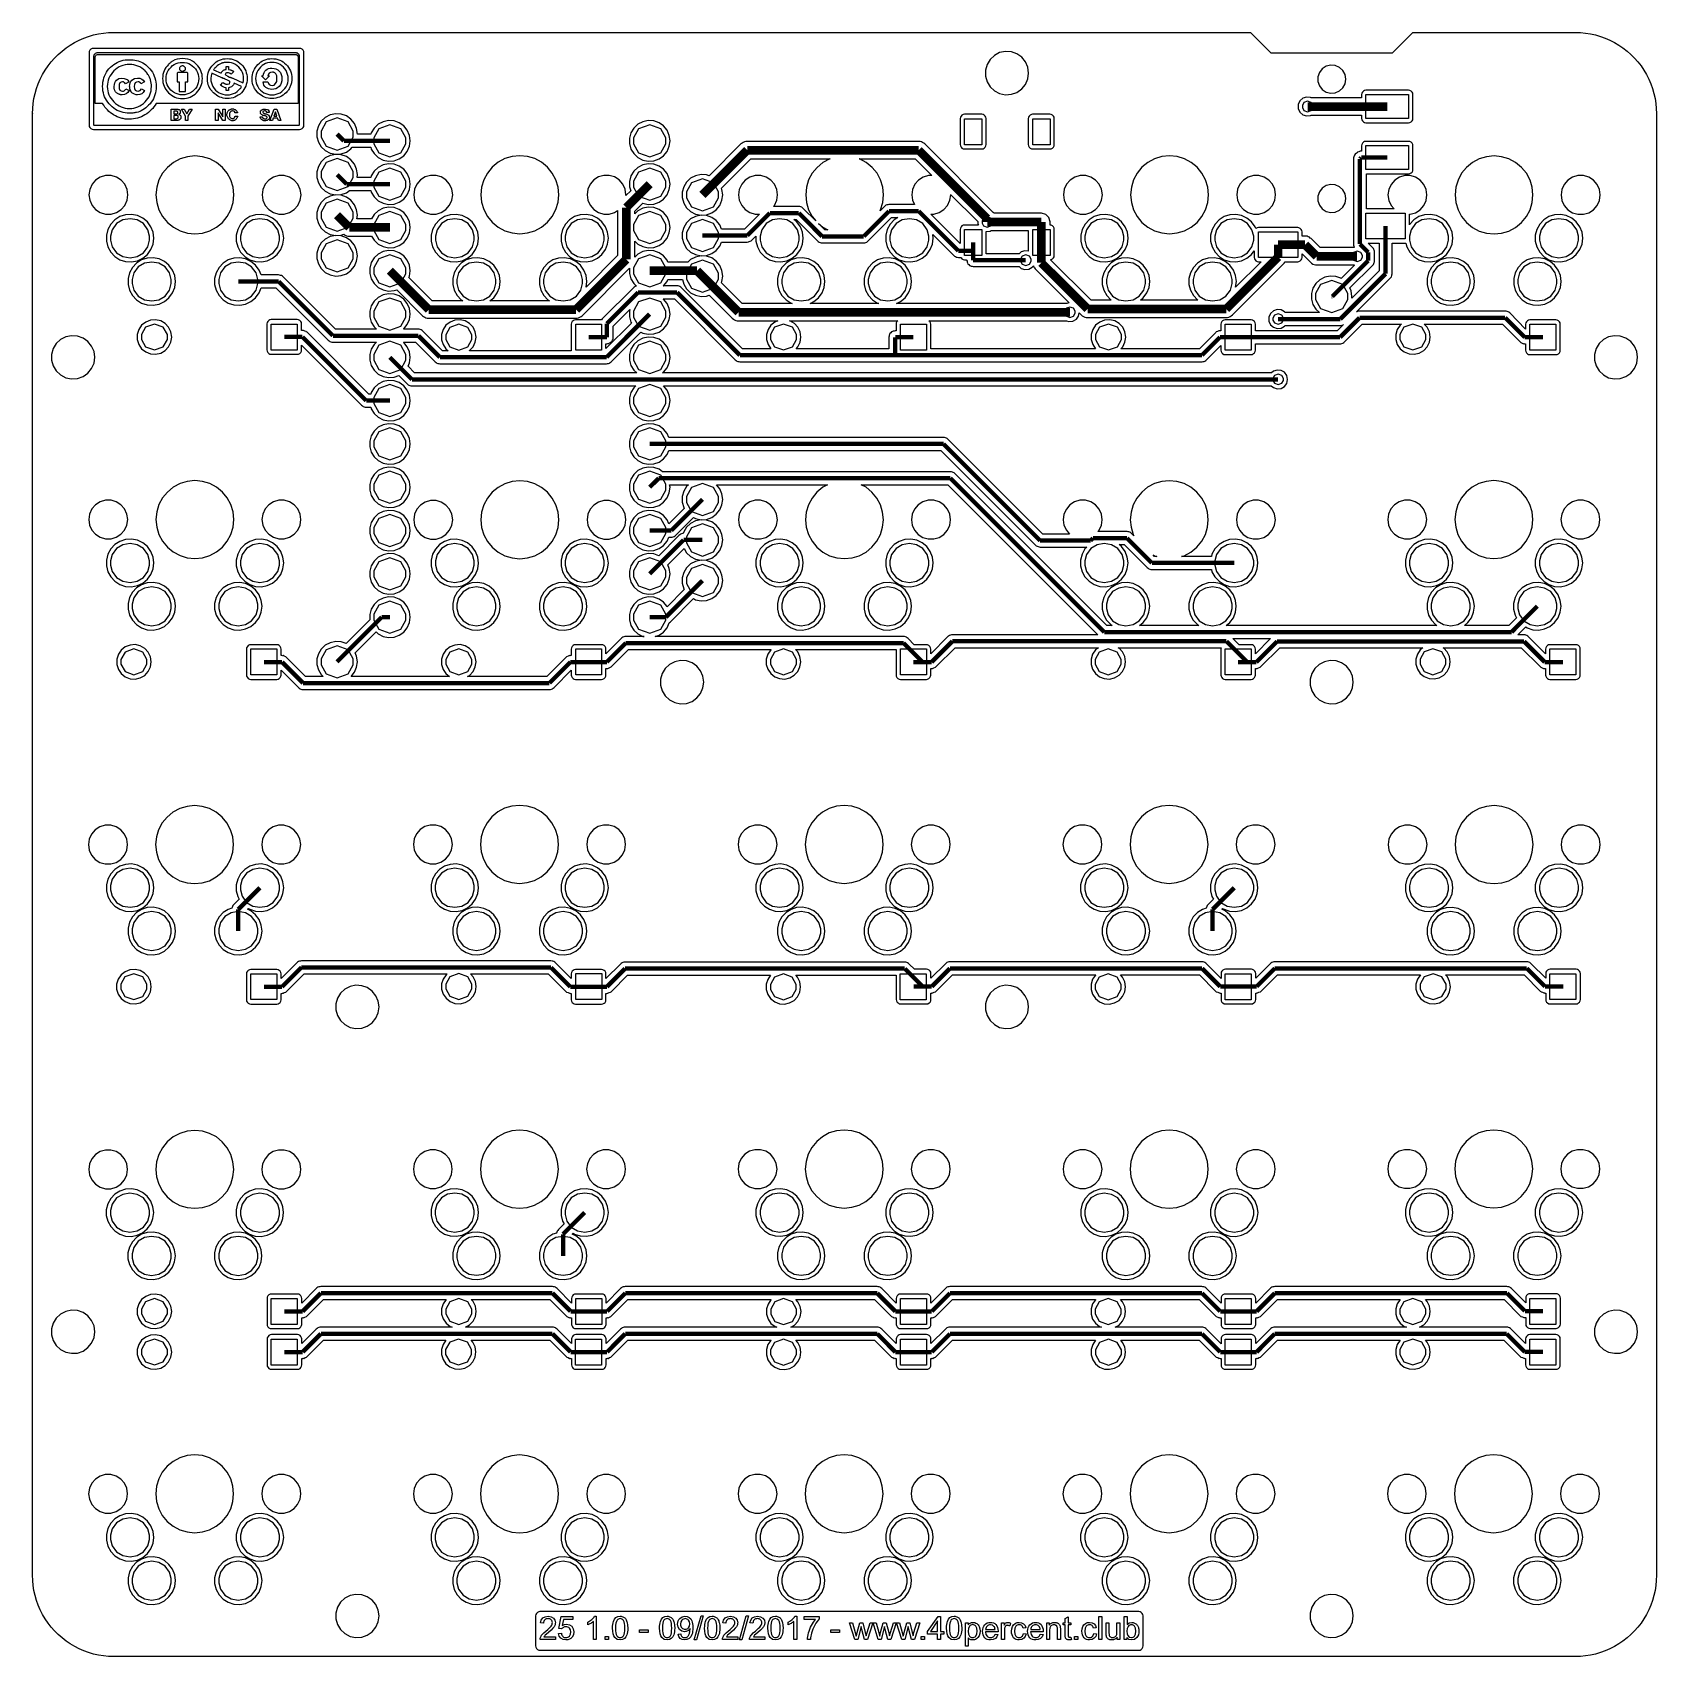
# Model space of a CAD drawing. Extents: x 2.4 to 97.7, y 2.4 to 97.6.
import ezdxf

# ---------------------------------------------------------------- set-up
doc = ezdxf.new("R2010")
doc.units = 0
doc.layers.get('0').update_dxf_attribs({"linetype": 'CONTINUOUS'})

msp = doc.modelspace()

# ---------------------------------------------------------------- linework, layer by layer
at = {"color": 173}
for points in [[(7.14925, 2.38263), (6.85024, 2.38952), (6.55256, 2.4157), (6.26043, 2.46393), (5.96692, 2.52732), (5.67475, 2.61552), (5.39503, 2.71749), (5.12078, 2.83463), (4.85895, 2.97105), (4.5999, 3.12401), (4.35046, 3.28938), (4.11484, 3.47404), (3.88606, 3.6697), (3.68074, 3.88606), (3.47955, 4.1093), (3.29902, 4.34082), (3.12952, 4.58886), (2.97656, 4.84794), (2.84014, 5.11528), (2.71749, 5.38949), (2.61552, 5.67337), (2.53697, 5.95588), (2.46807, 6.25355), (2.42535, 6.54706), (2.40054, 6.8447), (2.38952, 7.1465), (2.38263, 7.1465), (2.38263, 92.8825), (2.38952, 92.8769), (2.38952, 92.8825), (2.39503, 93.1817), (2.42535, 93.4738), (2.46807, 93.7715), (2.53697, 94.0664), (2.61552, 94.3472), (2.71749, 94.6326), (2.84014, 94.9096), (2.97105, 95.1727), (3.12401, 95.432), (3.29902, 95.6814), (3.47955, 95.9157), (3.68074, 96.1362), (3.88606, 96.3524), (4.11484, 96.5496), (4.35046, 96.7327), (4.5999, 96.8982), (4.85345, 97.0509), (5.12078, 97.1903), (5.39503, 97.3046), (5.67475, 97.4065), (5.96692, 97.4947), (6.2563, 97.5582), (6.55256, 97.6066), (6.85024, 97.6327), (7.14925, 97.6422), (73.8297, 97.6422), (75.0231, 96.453), (82.1669, 96.453), (83.3575, 97.6422), (92.8853, 97.6422), (93.1845, 97.6327), (93.4791, 97.6066), (93.7796, 97.5582), (94.0664, 97.4947), (94.3585, 97.4065), (94.6355, 97.3116), (94.9124, 97.1903), (95.1784, 97.0509), (95.4334, 96.8982), (95.6839, 96.7327), (95.9224, 96.5496), (96.1471, 96.3524), (96.3524, 96.1362), (96.551, 95.9157), (96.7412, 95.6814), (96.9077, 95.432), (97.0552, 95.1727), (97.1931, 94.9096), (97.3102, 94.6326), (97.4164, 94.3472), (97.4947, 94.0664), (97.5639, 93.7715), (97.6094, 93.4738), (97.6394, 93.1817), (97.6507, 92.8825), (97.6422, 92.8825), (97.6422, 7.1465), (97.6507, 7.1465), (97.6394, 6.8447), (97.6094, 6.54706), (97.5639, 6.25355), (97.4947, 5.95588), (97.4164, 5.67337), (97.3102, 5.38949), (97.1931, 5.11528), (97.0552, 4.84794), (96.9077, 4.58886), (96.7412, 4.3477), (96.551, 4.1093), (96.3524, 3.88606), (96.1471, 3.6697), (95.9224, 3.47404), (95.6839, 3.28938), (95.4334, 3.12401), (95.1784, 2.97105), (94.9124, 2.83463), (94.6355, 2.71749), (94.3585, 2.61552), (94.0664, 2.52732), (93.7796, 2.46807), (93.4791, 2.4157), (93.1845, 2.38952), (92.8853, 2.38263), (7.14925, 2.38263)], [(17.8249, 96.4487), (6.19291, 96.4487), (6.14881, 96.4463), (6.10884, 96.4311), (6.0675, 96.4075), (6.03169, 96.3747), (6.00135, 96.3415), (5.9793, 96.3013), (5.96417, 96.2572), (5.95863, 96.2092), (5.95863, 92.268), (5.96417, 92.2419), (5.97105, 92.2239), (5.98622, 92.2143), (6.00685, 92.2087), (18.0082, 92.2087), (18.0289, 92.2143), (18.044, 92.2239), (18.0509, 92.2419), (18.0537, 92.268), (18.0537, 96.2713), (18.0509, 96.2738), (18.0496, 96.2836), (18.0468, 96.2903), (18.044, 96.2988), (18.0385, 96.3041), (18.0358, 96.314), (18.0344, 96.3221), (18.0316, 96.3263), (18.0261, 96.3373), (18.0206, 96.3415), (18.0165, 96.3496), (18.011, 96.3567), (18.0055, 96.362), (18.0013, 96.3676), (17.9958, 96.3718), (17.9903, 96.3747), (17.9751, 96.3923), (17.9572, 96.4075), (17.9393, 96.4198), (17.92, 96.4283), (17.8966, 96.4378), (17.8718, 96.4434), (17.8484, 96.4487), (17.8249, 96.4487)], [(9.17635, 95.6028), (9.26592, 95.5089), (9.34448, 95.4098), (9.41338, 95.305), (9.47402, 95.1989), (9.525, 95.0874), (9.56497, 94.9731), (9.59803, 94.8531), (9.62145, 94.729), (9.63662, 94.6023), (9.63937, 94.47), (9.63662, 94.3405), (9.62145, 94.2164), (9.60078, 94.0939), (9.56772, 93.9768), (9.5305, 93.865), (9.47953, 93.7588), (9.42301, 93.6569), (9.35411, 93.5605), (9.28109, 93.4667), (9.19427, 93.3771), (9.11296, 93.3016), (9.03168, 93.2296), (8.94623, 93.1637), (8.85666, 93.103), (8.76572, 93.0547), (8.67198, 93.012), (8.57691, 92.9763), (8.47771, 92.946), (8.42807, 92.9404), (8.3771, 92.9337), (8.32612, 92.9224), (8.27511, 92.9128), (8.22413, 92.91), (8.17316, 92.9047), (8.12214, 92.9047), (8.06979, 92.9033), (7.943, 92.9072), (7.81763, 92.9224), (7.69909, 92.946), (7.58197, 92.9792), (7.47035, 93.0219), (7.36011, 93.0727), (7.25399, 93.1333), (7.152, 93.2049), (7.05556, 93.2836), (6.95911, 93.3732), (6.87366, 93.4667), (6.79372, 93.5634), (6.7262, 93.6653), (6.66418, 93.7687), (6.61458, 93.8773), (6.57324, 93.9892), (6.54018, 94.1063), (6.51813, 94.2287), (6.50159, 94.3529), (6.49746, 94.4795), (6.50159, 94.6094), (6.51813, 94.7346), (6.54018, 94.8559), (6.57049, 94.9731), (6.61183, 95.0874), (6.66281, 95.1964), (6.72345, 95.305), (6.79235, 95.407), (6.86816, 95.5089), (6.95494, 95.6028), (7.04868, 95.6896), (7.14788, 95.7626), (7.24849, 95.8314), (7.35323, 95.8868), (7.46206, 95.9376), (7.57647, 95.9764), (7.69359, 96.0092), (7.81484, 96.03), (7.94025, 96.0452), (8.06979, 96.0466), (8.18141, 96.0452), (8.28477, 96.0342), (8.38673, 96.0191), (8.48321, 95.994), (8.58795, 95.9707), (8.6844, 95.9376), (8.77535, 95.9005), (8.85941, 95.8536), (8.94623, 95.7957), (9.02751, 95.7351), (9.10608, 95.6716), (9.17635, 95.6028)], [(11.4928, 96.0783), (11.344, 96.1002), (11.1814, 96.1087), (11.0229, 96.1002), (10.8755, 96.0783), (10.7363, 96.03), (10.5971, 95.9556), (10.5668, 95.9376), (10.5351, 95.9171), (10.502, 95.8949), (10.4717, 95.8674), (10.4442, 95.8466), (10.4138, 95.8204), (10.3863, 95.7957), (10.356, 95.7654), (10.276, 95.6744), (10.2085, 95.5795), (10.1492, 95.4828), (10.101, 95.3837), (10.0652, 95.286), (10.0376, 95.1756), (10.0225, 95.0584), (10.0156, 94.9343), (10.0197, 94.8171), (10.0376, 94.7028), (10.0638, 94.5942), (10.101, 94.488), (10.1492, 94.386), (10.2085, 94.2894), (10.276, 94.1987), (10.356, 94.1091), (10.4414, 94.0361), (10.5337, 93.9669), (10.6274, 93.9091), (10.7267, 93.8555), (10.83, 93.8142), (10.9402, 93.7867), (11.056, 93.7687), (11.1759, 93.7616), (11.2958, 93.7687), (11.4102, 93.7839), (11.5218, 93.8114), (11.6251, 93.8498), (11.7299, 93.8982), (11.8263, 93.9588), (11.92, 94.0276), (12.0096, 94.1091), (12.0895, 94.1987), (12.1584, 94.2894), (12.2177, 94.3889), (12.2659, 94.488), (12.3031, 94.5942), (12.3293, 94.7028), (12.3445, 94.82), (12.35, 94.9371), (12.3445, 95.057), (12.3293, 95.1713), (12.3031, 95.2832), (12.2659, 95.3865), (12.2177, 95.4885), (12.1584, 95.5848), (12.0895, 95.6786), (12.0096, 95.7654), (11.8842, 95.8744), (11.7657, 95.9556), (11.6307, 96.03), (11.4928, 96.0783)], [(11.4928, 95.2211), (11.4928, 95.2391), (11.4887, 95.2542), (11.4832, 95.2694), (11.4735, 95.2832), (11.4625, 95.287), (11.4501, 95.2899), (11.435, 95.2927), (10.9347, 95.2927), (10.9044, 95.2899), (10.881, 95.2747), (10.8686, 95.2542), (10.8631, 95.2211), (10.8631, 94.7498), (10.9926, 94.7498), (10.9926, 94.1835), (11.3592, 94.1835), (11.3592, 94.7498), (11.4928, 94.7498), (11.4928, 95.2211)], [(11.3454, 95.5312), (11.3454, 95.5132), (11.344, 95.4966), (11.3412, 95.4786), (11.333, 95.4581), (11.3302, 95.4553), (11.3289, 95.4497), (11.3261, 95.4472), (11.3234, 95.443), (11.3206, 95.4401), (11.3178, 95.4345), (11.3151, 95.425), (11.3123, 95.4222), (11.3123, 95.4193), (11.3109, 95.4169), (11.3082, 95.4155), (11.2999, 95.4155), (11.2971, 95.4126), (11.282, 95.4017), (11.2696, 95.3918), (11.2572, 95.3837), (11.2448, 95.3795), (11.2269, 95.3685), (11.2117, 95.359), (11.1938, 95.3534), (11.1759, 95.3505), (11.1483, 95.3562), (11.1194, 95.3671), (11.0946, 95.3837), (11.067, 95.4098), (11.0464, 95.432), (11.0312, 95.4581), (11.0229, 95.4885), (11.0188, 95.5216), (11.0229, 95.5601), (11.0312, 95.5933), (11.0464, 95.6208), (11.067, 95.6426), (11.0918, 95.6691), (11.118, 95.6839), (11.1456, 95.6938), (11.1759, 95.6966), (11.2007, 95.6966), (11.2241, 95.691), (11.242, 95.6814), (11.2779, 95.6564), (11.3082, 95.6261), (11.3206, 95.6084), (11.333, 95.5933), (11.3412, 95.5724), (11.3454, 95.5544), (11.3454, 95.5312)], [(13.8121, 96.1087), (13.932, 96.103), (14.0463, 96.0878), (14.1552, 96.0603), (14.2599, 96.0244), (14.3605, 95.9764), (14.457, 95.9171), (14.5493, 95.8466), (14.6348, 95.7654), (14.7161, 95.6786), (14.785, 95.5876), (14.8415, 95.4885), (14.8897, 95.3893), (14.9269, 95.2832), (14.9531, 95.1727), (14.9683, 95.0584), (14.9738, 94.9399), (14.9683, 94.8228), (14.9531, 94.7085), (14.9269, 94.5967), (14.8924, 94.4922), (14.8456, 94.3913), (14.7905, 94.2922), (14.7243, 94.1998), (14.6485, 94.1091), (14.5562, 94.0304), (14.457, 93.9617), (14.3578, 93.9038), (14.2572, 93.8555), (14.1497, 93.817), (14.0408, 93.792), (13.9292, 93.7768), (13.8121, 93.7687), (13.6908, 93.7768), (13.5737, 93.792), (13.4676, 93.8195), (13.3656, 93.8555), (13.2636, 93.9091), (13.1699, 93.9669), (13.0776, 94.0361), (12.9921, 94.1091), (12.9508, 94.1546), (12.9164, 94.1959), (12.8874, 94.2315), (12.8654, 94.2619), (12.8516, 94.2742), (12.8419, 94.2869), (12.8295, 94.3046), (12.8171, 94.3254), (12.8061, 94.3462), (12.7937, 94.3652), (12.7813, 94.386), (12.7689, 94.404), (12.7482, 94.4439), (12.7303, 94.4852), (12.7124, 94.525), (12.6945, 94.5691), (12.6821, 94.6146), (12.6697, 94.6573), (12.6614, 94.7014), (12.6545, 94.7441), (12.649, 94.7872), (12.6463, 94.8323), (12.6435, 94.8806), (12.6407, 94.9343), (12.649, 95.0542), (12.6642, 95.1689), (12.6917, 95.2775), (12.7303, 95.3837), (12.7786, 95.4857), (12.8392, 95.582), (12.9109, 95.6758), (12.9921, 95.7654), (13.0762, 95.8466), (13.1644, 95.9171), (13.2581, 95.9764), (13.3601, 96.0244), (13.4648, 96.0603), (13.5764, 96.0878), (13.6908, 96.103), (13.8121, 96.1087)], [(16.4262, 96.1087), (16.5475, 96.103), (16.6646, 96.0878), (16.7762, 96.0603), (16.8837, 96.0244), (16.9843, 95.9764), (17.0808, 95.9171), (17.1731, 95.8466), (17.2586, 95.7654), (17.3398, 95.6786), (17.4088, 95.5848), (17.4653, 95.4885), (17.5135, 95.3865), (17.5507, 95.2803), (17.5769, 95.1713), (17.592, 95.057), (17.5975, 94.9343), (17.5975, 94.8711), (17.5948, 94.8408), (17.592, 94.8076), (17.5893, 94.7773), (17.5838, 94.7498), (17.5796, 94.7208), (17.5714, 94.6961), (17.5589, 94.6355), (17.5438, 94.5762), (17.5259, 94.525), (17.508, 94.4795), (17.4845, 94.4273), (17.4597, 94.3762), (17.4349, 94.3282), (17.406, 94.2799), (17.3784, 94.2414), (17.3426, 94.1998), (17.3054, 94.1571), (17.2586, 94.1091), (17.1731, 94.0361), (17.0794, 93.9669), (16.9816, 93.9091), (16.8782, 93.8555), (16.7735, 93.8195), (16.6646, 93.792), (16.5475, 93.7768), (16.4262, 93.7687), (16.3118, 93.7768), (16.2002, 93.792), (16.0914, 93.817), (15.9866, 93.8555), (15.8846, 93.9038), (15.7882, 93.9617), (15.6945, 94.0304), (15.6035, 94.1091), (15.4988, 94.2329), (15.412, 94.3529), (15.3941, 94.3913), (15.3775, 94.4273), (15.3624, 94.4591), (15.3458, 94.4922), (15.3334, 94.5279), (15.3086, 94.5942), (15.2976, 94.627), (15.2756, 94.7801), (15.2645, 94.9343), (15.2701, 95.0542), (15.2879, 95.166), (15.3142, 95.2775), (15.3513, 95.3823), (15.3968, 95.4828), (15.4561, 95.582), (15.525, 95.6758), (15.6035, 95.7654), (15.6917, 95.8466), (15.7841, 95.9171), (15.8805, 95.9764), (15.9784, 96.0244), (16.0859, 96.0603), (16.1947, 96.0878), (16.3091, 96.103), (16.4262, 96.1087)], [(15.9053, 95.1025), (15.9301, 95.2045), (15.9659, 95.2955), (16.0169, 95.3742), (16.0803, 95.4401), (16.1561, 95.4885), (16.2374, 95.5216), (16.3298, 95.5421), (16.4262, 95.5463), (16.553, 95.5368), (16.6646, 95.5065), (16.7666, 95.4525), (16.852, 95.3795), (16.9265, 95.286), (16.9774, 95.1756), (17.0077, 95.057), (17.0174, 94.9247), (17.0077, 94.7981), (16.9774, 94.6781), (16.9237, 94.5691), (16.8479, 94.47), (16.7556, 94.3956), (16.655, 94.3434), (16.5406, 94.313), (16.4138, 94.2993), (16.2305, 94.3282), (16.0734, 94.4093), (16.01, 94.4771), (15.9618, 94.5568), (15.926, 94.6478), (15.9053, 94.7498), (16.1975, 94.7498), (16.2181, 94.6549), (16.2664, 94.5871), (16.3421, 94.5459), (16.4469, 94.5307), (16.5585, 94.561), (16.6467, 94.6478), (16.7073, 94.7692), (16.7253, 94.9247), (16.7073, 95.0969), (16.655, 95.214), (16.6371, 95.2348), (16.6164, 95.2528), (16.593, 95.2694), (16.5681, 95.286), (16.5475, 95.3011), (16.5227, 95.3079), (16.4924, 95.3163), (16.4593, 95.3163), (16.3546, 95.3022), (16.276, 95.2623), (16.225, 95.1964), (16.1975, 95.1025), (16.2815, 95.1025), (16.0473, 94.8711), (15.8185, 95.1025), (15.9053, 95.1025)], [(7.83276, 94.627), (7.80246, 94.681), (7.76524, 94.718), (7.72114, 94.7416), (7.66741, 94.7498), (7.57922, 94.7346), (7.51583, 94.681), (7.47448, 94.5942), (7.46206, 94.47), (7.47448, 94.3529), (7.51583, 94.2661), (7.57922, 94.2164), (7.66741, 94.1987), (7.69909, 94.1998), (7.72664, 94.2082), (7.75698, 94.2206), (7.78454, 94.2358), (7.80796, 94.2566), (7.82863, 94.277), (7.84655, 94.3046), (7.85894, 94.3321), (8.056, 94.2358), (7.98022, 94.1296), (7.88652, 94.0513), (7.77215, 94.0058), (7.63986, 93.9878), (7.62194, 93.9892), (7.57093, 93.9892), (7.54063, 93.9945), (7.5227, 93.9973), (7.50757, 93.9973), (7.4924, 94.0058), (7.47998, 94.0096), (7.46485, 94.0153), (7.44968, 94.0181), (7.41108, 94.0361), (7.37665, 94.0551), (7.34081, 94.0816), (7.30772, 94.1091), (7.27879, 94.1395), (7.25674, 94.1684), (7.23882, 94.1903), (7.22369, 94.2082), (7.21402, 94.2386), (7.20027, 94.2689), (7.19335, 94.3021), (7.18234, 94.3321), (7.18097, 94.3652), (7.17822, 94.3984), (7.17822, 94.4344), (7.17543, 94.47), (7.1851, 94.5843), (7.21127, 94.6838), (7.25124, 94.7692), (7.31051, 94.8408), (7.45656, 94.9371), (7.63295, 94.9674), (7.76661, 94.9523), (7.88098, 94.9068), (7.92925, 94.8764), (7.97609, 94.838), (8.01606, 94.7953), (8.056, 94.7441), (7.83276, 94.627)], [(8.74504, 94.627), (8.7147, 94.681), (8.67336, 94.718), (8.63064, 94.7416), (8.57691, 94.7498), (8.48046, 94.7346), (8.41294, 94.681), (8.37159, 94.5942), (8.35642, 94.47), (8.37159, 94.3529), (8.41294, 94.2661), (8.48046, 94.2164), (8.57691, 94.1987), (8.69128, 94.2329), (8.76847, 94.3321), (8.96137, 94.2358), (8.88421, 94.1296), (8.79327, 94.0513), (8.68165, 94.0058), (8.55211, 93.9878), (8.45566, 93.9945), (8.36605, 94.0181), (8.28477, 94.0551), (8.21171, 94.1091), (8.19933, 94.1296), (8.18554, 94.1476), (8.1704, 94.1684), (8.15799, 94.1846), (8.14836, 94.2111), (8.13731, 94.2329), (8.12768, 94.2538), (8.12077, 94.2717), (8.10976, 94.2993), (8.10288, 94.3225), (8.09459, 94.3472), (8.08909, 94.3681), (8.08771, 94.3984), (8.08496, 94.4245), (8.08496, 94.4492), (8.08221, 94.47), (8.09184, 94.5843), (8.11526, 94.6838), (8.15799, 94.7692), (8.2145, 94.8408), (8.36468, 94.9371), (8.53969, 94.9674), (8.67336, 94.9551), (8.78777, 94.9124), (8.88421, 94.8436), (8.96137, 94.7441), (8.74504, 94.627)], [(77.4859, 93.2988), (77.4859, 93.3566), (77.3892, 93.5274), (77.1797, 93.6046), (76.9705, 93.5274), (76.8752, 93.3566), (76.8752, 93.2988), (76.8752, 93.2423), (76.9705, 93.0712), (77.1797, 92.994), (77.3892, 93.0712), (77.4859, 93.2423), (77.4859, 93.2988)], [(80.6041, 93.9987), (83.1039, 93.9987), (83.1039, 92.5985), (80.6041, 92.5985), (80.6041, 93.9987)], [(10.8259, 92.8744), (10.8631, 92.8797), (10.8893, 92.892), (10.9044, 92.9157), (10.9086, 92.946), (10.9072, 92.9612), (10.9044, 92.9735), (10.8989, 92.9859), (10.892, 92.9996), (10.8865, 93.0092), (10.8713, 93.0243), (10.8603, 93.03), (10.8507, 93.0328), (10.841, 93.0342), (10.6674, 93.0342), (10.6674, 92.8744), (10.8259, 92.8744)], [(10.8383, 92.5848), (10.8782, 92.596), (10.9086, 92.6123), (10.9265, 92.644), (10.9347, 92.6814), (10.9265, 92.7269), (10.9086, 92.7587), (10.8782, 92.7749), (10.8383, 92.7806), (10.6674, 92.7806), (10.6674, 92.5848), (10.8383, 92.5848)], [(16.7128, 92.7269), (16.6288, 92.9915), (16.5475, 92.7269), (16.7128, 92.7269)], [(21.1887, 91.6862), (21.1887, 91.8626), (20.8938, 92.3918), (20.2489, 92.6264), (19.6026, 92.3918), (19.3091, 91.8626), (19.3091, 91.6862), (19.3091, 91.5113), (19.6026, 90.9821), (20.2489, 90.7464), (20.8938, 90.9821), (21.1887, 91.5113), (21.1887, 91.6862)], [(21.1887, 91.6862), (21.1887, 91.8626), (20.8938, 92.3918), (20.2489, 92.6264), (19.6026, 92.3918), (19.3091, 91.8626), (19.3091, 91.6862), (19.3091, 91.5113), (19.6026, 90.9821), (20.2489, 90.7464), (20.8938, 90.9821), (21.1887, 91.5113), (21.1887, 91.6862)], [(57.0604, 92.5809), (58.076, 92.5809), (58.076, 91.0565), (57.0604, 91.0565), (57.0604, 92.5809)], [(61.0609, 92.5809), (62.0765, 92.5809), (62.0765, 91.0565), (61.0609, 91.0565), (61.0609, 92.5809)], [(24.2879, 91.2869), (24.2879, 91.4633), (23.993, 91.9924), (23.3481, 92.2281), (22.7018, 91.9924), (22.4083, 91.4633), (22.4083, 91.2869), (22.4083, 91.1119), (22.7018, 90.5827), (23.3481, 90.3482), (23.993, 90.5827), (24.2879, 91.1119), (24.2879, 91.2869)], [(24.2879, 91.2869), (24.2879, 91.4633), (23.993, 91.9924), (23.3481, 92.2281), (22.7018, 91.9924), (22.4083, 91.4633), (22.4083, 91.2869), (22.4083, 91.1119), (22.7018, 90.5827), (23.3481, 90.3482), (23.993, 90.5827), (24.2879, 91.1119), (24.2879, 91.2869)], [(39.5277, 91.2869), (39.5277, 91.4633), (39.2328, 91.9924), (38.5879, 92.2281), (37.9416, 91.9924), (37.6481, 91.4633), (37.6481, 91.2869), (37.6481, 91.1119), (37.9416, 90.5827), (38.5879, 90.3482), (39.2328, 90.5827), (39.5277, 91.1119), (39.5277, 91.2869)], [(39.5277, 91.2869), (39.5277, 91.4633), (39.2328, 91.9924), (38.5879, 92.2281), (37.9416, 91.9924), (37.6481, 91.4633), (37.6481, 91.2869), (37.6481, 91.1119), (37.9416, 90.5827), (38.5879, 90.3482), (39.2328, 90.5827), (39.5277, 91.1119), (39.5277, 91.2869)], [(80.6041, 91.0043), (83.1039, 91.0043), (83.1039, 89.6041), (80.6041, 89.6041), (80.6041, 91.0043)], [(21.1887, 89.3039), (21.1887, 89.4803), (20.8938, 90.0095), (20.2489, 90.2437), (19.6026, 90.0095), (19.3091, 89.4803), (19.3091, 89.3039), (19.3091, 89.1286), (19.6026, 88.5994), (20.2489, 88.3638), (20.8938, 88.5994), (21.1887, 89.1286), (21.1887, 89.3039)], [(21.1887, 89.3039), (21.1887, 89.4803), (20.8938, 90.0095), (20.2489, 90.2437), (19.6026, 90.0095), (19.3091, 89.4803), (19.3091, 89.3039), (19.3091, 89.1286), (19.6026, 88.5994), (20.2489, 88.3638), (20.8938, 88.5994), (21.1887, 89.1286), (21.1887, 89.3039)], [(24.2879, 88.7469), (24.2879, 88.9233), (23.993, 89.4524), (23.3481, 89.6867), (22.7018, 89.4524), (22.4083, 88.9233), (22.4083, 88.7469), (22.4083, 88.5719), (22.7018, 88.0428), (23.3481, 87.8085), (23.993, 88.0428), (24.2879, 88.5719), (24.2879, 88.7469)], [(24.2879, 88.7469), (24.2879, 88.9233), (23.993, 89.4524), (23.3481, 89.6867), (22.7018, 89.4524), (22.4083, 88.9233), (22.4083, 88.7469), (22.4083, 88.5719), (22.7018, 88.0428), (23.3481, 87.8085), (23.993, 88.0428), (24.2879, 88.5719), (24.2879, 88.7469)], [(39.5277, 88.7469), (39.5277, 88.9233), (39.2328, 89.4524), (38.5879, 89.6867), (37.9416, 89.4524), (37.6481, 88.9233), (37.6481, 88.7469), (37.6481, 88.5719), (37.9416, 88.0428), (38.5879, 87.8085), (39.2328, 88.0428), (39.5277, 88.5719), (39.5277, 88.7469)], [(39.5277, 88.7469), (39.5277, 88.9233), (39.2328, 89.4524), (38.5879, 89.6867), (37.9416, 89.4524), (37.6481, 88.9233), (37.6481, 88.7469), (37.6481, 88.5719), (37.9416, 88.0428), (38.5879, 87.8085), (39.2328, 88.0428), (39.5277, 88.5719), (39.5277, 88.7469)], [(52.1077, 87.1873), (52.1353, 87.2409), (52.2633, 87.6709), (52.3117, 88.1172), (52.2633, 88.5638), (52.1353, 88.991), (51.9232, 89.3879), (51.6378, 89.7322), (51.2946, 90.0176), (50.8963, 90.231), (50.884, 90.2353), (54.1556, 90.2353), (55.1381, 89.25), (54.9395, 89.25), (54.6294, 89.1565), (54.3553, 88.9811), (54.1443, 88.7374), (54.0053, 88.4372), (53.9627, 88.1172), (54.0053, 87.7976), (54.1196, 87.5482), (52.6232, 87.5482), (52.5653, 87.5425), (52.506, 87.5259), (52.451, 87.5055), (52.3998, 87.478), (52.3543, 87.4367), (52.1077, 87.1873)], [(42.624, 88.1144), (42.624, 88.2908), (42.3291, 88.8199), (41.6842, 89.0545), (41.0379, 88.8199), (40.7444, 88.2908), (40.7444, 88.1144), (40.7444, 87.9394), (41.0379, 87.4102), (41.6842, 87.176), (42.3291, 87.4102), (42.624, 87.9394), (42.624, 88.1144)], [(42.624, 88.1144), (42.624, 88.2908), (42.3291, 88.8199), (41.6842, 89.0545), (41.0379, 88.8199), (40.7444, 88.2908), (40.7444, 88.1144), (40.7444, 87.9394), (41.0379, 87.4102), (41.6842, 87.176), (42.3291, 87.4102), (42.624, 87.9394), (42.624, 88.1144)], [(21.1887, 86.9237), (21.1887, 87.1001), (20.8938, 87.6293), (20.2489, 87.8639), (19.6026, 87.6293), (19.3091, 87.1001), (19.3091, 86.9237), (19.3091, 86.7488), (19.6026, 86.2196), (20.2489, 85.9839), (20.8938, 86.2196), (21.1887, 86.7488), (21.1887, 86.9237)], [(21.1887, 86.9237), (21.1887, 87.1001), (20.8938, 87.6293), (20.2489, 87.8639), (19.6026, 87.6293), (19.3091, 87.1001), (19.3091, 86.9237), (19.3091, 86.7488), (19.6026, 86.2196), (20.2489, 85.9839), (20.8938, 86.2196), (21.1887, 86.7488), (21.1887, 86.9237)], [(56.8, 85.2674), (55.0845, 86.9819), (55.2648, 86.9819), (55.5748, 87.0754), (55.8493, 87.2504), (56.0627, 87.4945), (56.2007, 87.7976), (56.2487, 88.1172), (56.2405, 88.1447), (57.8404, 86.5477), (57.8404, 86.4059), (57.8679, 86.3438), (57.0537, 86.3438), (56.9793, 86.3342), (56.9062, 86.294), (56.8523, 86.2348), (56.8124, 86.166), (56.8, 86.0901), (56.8, 85.2674)], [(9.248, 85.5747), (9.248, 85.7003), (9.1488, 86.075), (8.88972, 86.4334), (8.52456, 86.6468), (8.10426, 86.7184), (7.68396, 86.6468), (7.31876, 86.4334), (7.05968, 86.075), (6.96186, 85.7003), (6.96186, 85.5747), (6.96186, 85.4509), (7.05968, 85.0759), (7.31876, 84.7178), (7.68396, 84.504), (8.10426, 84.4324), (8.52456, 84.504), (8.88972, 84.7178), (9.1488, 85.0759), (9.248, 85.4509), (9.248, 85.5747)], [(9.248, 85.5747), (9.248, 85.7003), (9.1488, 86.075), (8.88972, 86.4334), (8.52456, 86.6468), (8.10426, 86.7184), (7.68396, 86.6468), (7.31876, 86.4334), (7.05968, 86.075), (6.96186, 85.7003), (6.96186, 85.5747), (6.96186, 85.4509), (7.05968, 85.0759), (7.31876, 84.7178), (7.68396, 84.504), (8.10426, 84.4324), (8.52456, 84.504), (8.88972, 84.7178), (9.1488, 85.0759), (9.248, 85.4509), (9.248, 85.5747)], [(16.8686, 85.5747), (16.8686, 85.7003), (16.7694, 86.075), (16.5103, 86.4334), (16.1451, 86.6468), (15.7248, 86.7184), (15.3045, 86.6468), (14.9393, 86.4334), (14.6802, 86.075), (14.5824, 85.7003), (14.5824, 85.5747), (14.5824, 85.4509), (14.6802, 85.0759), (14.9393, 84.7178), (15.3045, 84.504), (15.7248, 84.4324), (16.1451, 84.504), (16.5103, 84.7178), (16.7694, 85.0759), (16.8686, 85.4509), (16.8686, 85.5747)], [(16.8686, 85.5747), (16.8686, 85.7003), (16.7694, 86.075), (16.5103, 86.4334), (16.1451, 86.6468), (15.7248, 86.7184), (15.3045, 86.6468), (14.9393, 86.4334), (14.6802, 86.075), (14.5824, 85.7003), (14.5824, 85.5747), (14.5824, 85.4509), (14.6802, 85.0759), (14.9393, 84.7178), (15.3045, 84.504), (15.7248, 84.4324), (16.1451, 84.504), (16.5103, 84.7178), (16.7694, 85.0759), (16.8686, 85.4509), (16.8686, 85.5747)], [(24.2879, 86.2072), (24.2879, 86.3836), (23.993, 86.9128), (23.3481, 87.147), (22.7018, 86.9128), (22.4083, 86.3836), (22.4083, 86.2072), (22.4083, 86.0323), (22.7018, 85.5031), (23.3481, 85.2689), (23.993, 85.5031), (24.2879, 86.0323), (24.2879, 86.2072)], [(24.2879, 86.2072), (24.2879, 86.3836), (23.993, 86.9128), (23.3481, 87.147), (22.7018, 86.9128), (22.4083, 86.3836), (22.4083, 86.2072), (22.4083, 86.0323), (22.7018, 85.5031), (23.3481, 85.2689), (23.993, 85.5031), (24.2879, 86.0323), (24.2879, 86.2072)], [(28.3008, 85.5747), (28.3008, 85.7003), (28.2015, 86.075), (27.9425, 86.4334), (27.5773, 86.6468), (27.157, 86.7184), (26.7367, 86.6468), (26.3715, 86.4334), (26.1124, 86.075), (26.0146, 85.7003), (26.0146, 85.5747), (26.0146, 85.4509), (26.1124, 85.0759), (26.3715, 84.7178), (26.7367, 84.504), (27.157, 84.4324), (27.5773, 84.504), (27.9425, 84.7178), (28.2015, 85.0759), (28.3008, 85.4509), (28.3008, 85.5747)], [(28.3008, 85.5747), (28.3008, 85.7003), (28.2015, 86.075), (27.9425, 86.4334), (27.5773, 86.6468), (27.157, 86.7184), (26.7367, 86.6468), (26.3715, 86.4334), (26.1124, 86.075), (26.0146, 85.7003), (26.0146, 85.5747), (26.0146, 85.4509), (26.1124, 85.0759), (26.3715, 84.7178), (26.7367, 84.504), (27.157, 84.4324), (27.5773, 84.504), (27.9425, 84.7178), (28.2015, 85.0759), (28.3008, 85.4509), (28.3008, 85.5747)], [(35.9198, 85.5747), (35.9198, 85.7003), (35.8207, 86.075), (35.5618, 86.4334), (35.1965, 86.6468), (34.7775, 86.7184), (34.3572, 86.6468), (33.9921, 86.4334), (33.733, 86.075), (33.6352, 85.7003), (33.6352, 85.5747), (33.6352, 85.4509), (33.733, 85.0759), (33.9921, 84.7178), (34.3572, 84.504), (34.7775, 84.4324), (35.1965, 84.504), (35.5618, 84.7178), (35.8207, 85.0759), (35.9198, 85.4509), (35.9198, 85.5747)], [(35.9198, 85.5747), (35.9198, 85.7003), (35.8207, 86.075), (35.5618, 86.4334), (35.1965, 86.6468), (34.7775, 86.7184), (34.3572, 86.6468), (33.9921, 86.4334), (33.733, 86.075), (33.6352, 85.7003), (33.6352, 85.5747), (33.6352, 85.4509), (33.733, 85.0759), (33.9921, 84.7178), (34.3572, 84.504), (34.7775, 84.4324), (35.1965, 84.504), (35.5618, 84.7178), (35.8207, 85.0759), (35.9198, 85.4509), (35.9198, 85.5747)], [(39.5277, 86.2072), (39.5277, 86.3836), (39.2328, 86.9128), (38.5879, 87.147), (37.9416, 86.9128), (37.6481, 86.3836), (37.6481, 86.2072), (37.6481, 86.0323), (37.9416, 85.5031), (38.5879, 85.2689), (39.2328, 85.5031), (39.5277, 86.0323), (39.5277, 86.2072)], [(39.5277, 86.2072), (39.5277, 86.3836), (39.2328, 86.9128), (38.5879, 87.147), (37.9416, 86.9128), (37.6481, 86.3836), (37.6481, 86.2072), (37.6481, 86.0323), (37.9416, 85.5031), (38.5879, 85.2689), (39.2328, 85.5031), (39.5277, 86.0323), (39.5277, 86.2072)], [(47.3509, 85.5747), (47.3509, 85.7003), (47.2514, 86.075), (46.9925, 86.4334), (46.6273, 86.6468), (46.2068, 86.7184), (45.7867, 86.6468), (45.4215, 86.4334), (45.1626, 86.075), (45.0645, 85.7003), (45.0645, 85.5747), (45.0645, 85.4509), (45.1626, 85.0759), (45.4215, 84.7178), (45.7867, 84.504), (46.2068, 84.4324), (46.6273, 84.504), (46.9925, 84.7178), (47.2514, 85.0759), (47.3509, 85.4509), (47.3509, 85.5747)], [(47.3509, 85.5747), (47.3509, 85.7003), (47.2514, 86.075), (46.9925, 86.4334), (46.6273, 86.6468), (46.2068, 86.7184), (45.7867, 86.6468), (45.4215, 86.4334), (45.1626, 86.075), (45.0645, 85.7003), (45.0645, 85.5747), (45.0645, 85.4509), (45.1626, 85.0759), (45.4215, 84.7178), (45.7867, 84.504), (46.2068, 84.4324), (46.6273, 84.504), (46.9925, 84.7178), (47.2514, 85.0759), (47.3509, 85.4509), (47.3509, 85.5747)], [(54.9698, 85.5747), (54.9698, 85.7003), (54.8707, 86.075), (54.6118, 86.4334), (54.2466, 86.6468), (53.8275, 86.7184), (53.4074, 86.6468), (53.0419, 86.4334), (52.783, 86.075), (52.6852, 85.7003), (52.6852, 85.5747), (52.6852, 85.4509), (52.783, 85.0759), (53.0419, 84.7178), (53.4074, 84.504), (53.8275, 84.4324), (54.2466, 84.504), (54.6118, 84.7178), (54.8707, 85.0759), (54.9698, 85.4509), (54.9698, 85.5747)], [(54.9698, 85.5747), (54.9698, 85.7003), (54.8707, 86.075), (54.6118, 86.4334), (54.2466, 86.6468), (53.8275, 86.7184), (53.4074, 86.6468), (53.0419, 86.4334), (52.783, 86.075), (52.6852, 85.7003), (52.6852, 85.5747), (52.6852, 85.4509), (52.783, 85.0759), (53.0419, 84.7178), (53.4074, 84.504), (53.8275, 84.4324), (54.2466, 84.504), (54.6118, 84.7178), (54.8707, 85.0759), (54.9698, 85.4509), (54.9698, 85.5747)], [(58.6948, 86.5216), (58.6948, 86.5794), (58.5982, 86.7502), (58.389, 86.8274), (58.1794, 86.7502), (58.0842, 86.5794), (58.0842, 86.5216), (58.0842, 86.4651), (58.1794, 86.294), (58.389, 86.2182), (58.5982, 86.294), (58.6948, 86.4651), (58.6948, 86.5216)], [(66.4009, 85.5747), (66.4009, 85.7003), (66.3014, 86.075), (66.0425, 86.4334), (65.6773, 86.6468), (65.2568, 86.7184), (64.8367, 86.6468), (64.4715, 86.4334), (64.2126, 86.075), (64.1145, 85.7003), (64.1145, 85.5747), (64.1145, 85.4509), (64.2126, 85.0759), (64.4715, 84.7178), (64.8367, 84.504), (65.2568, 84.4324), (65.6773, 84.504), (66.0425, 84.7178), (66.3014, 85.0759), (66.4009, 85.4509), (66.4009, 85.5747)], [(66.4009, 85.5747), (66.4009, 85.7003), (66.3014, 86.075), (66.0425, 86.4334), (65.6773, 86.6468), (65.2568, 86.7184), (64.8367, 86.6468), (64.4715, 86.4334), (64.2126, 86.075), (64.1145, 85.7003), (64.1145, 85.5747), (64.1145, 85.4509), (64.2126, 85.0759), (64.4715, 84.7178), (64.8367, 84.504), (65.2568, 84.4324), (65.6773, 84.504), (66.0425, 84.7178), (66.3014, 85.0759), (66.4009, 85.4509), (66.4009, 85.5747)], [(74.0198, 85.5747), (74.0198, 85.7003), (73.9207, 86.075), (73.6618, 86.4334), (73.2966, 86.6468), (72.8775, 86.7184), (72.4574, 86.6468), (72.0919, 86.4334), (71.833, 86.075), (71.7352, 85.7003), (71.7352, 85.5747), (71.7352, 85.4509), (71.833, 85.0759), (72.0919, 84.7178), (72.4574, 84.504), (72.8775, 84.4324), (73.2966, 84.504), (73.6618, 84.7178), (73.9207, 85.0759), (74.0198, 85.4509), (74.0198, 85.5747)], [(74.0198, 85.5747), (74.0198, 85.7003), (73.9207, 86.075), (73.6618, 86.4334), (73.2966, 86.6468), (72.8775, 86.7184), (72.4574, 86.6468), (72.0919, 86.4334), (71.833, 86.075), (71.7352, 85.7003), (71.7352, 85.5747), (71.7352, 85.4509), (71.833, 85.0759), (72.0919, 84.7178), (72.4574, 84.504), (72.8775, 84.4324), (73.2966, 84.504), (73.6618, 84.7178), (73.9207, 85.0759), (74.0198, 85.4509), (74.0198, 85.5747)], [(80.6041, 87.0398), (82.9042, 87.0398), (82.9042, 85.5391), (80.6041, 85.5391), (80.6041, 87.0398)], [(85.4509, 85.5747), (85.4509, 85.7003), (85.3514, 86.075), (85.0925, 86.4334), (84.7273, 86.6468), (84.3068, 86.7184), (83.8867, 86.6468), (83.5215, 86.4334), (83.2626, 86.075), (83.1645, 85.7003), (83.1645, 85.5747), (83.1645, 85.4509), (83.2626, 85.0759), (83.5215, 84.7178), (83.8867, 84.504), (84.3068, 84.4324), (84.7273, 84.504), (85.0925, 84.7178), (85.3514, 85.0759), (85.4509, 85.4509), (85.4509, 85.5747)], [(85.4509, 85.5747), (85.4509, 85.7003), (85.3514, 86.075), (85.0925, 86.4334), (84.7273, 86.6468), (84.3068, 86.7184), (83.8867, 86.6468), (83.5215, 86.4334), (83.2626, 86.075), (83.1645, 85.7003), (83.1645, 85.5747), (83.1645, 85.4509), (83.2626, 85.0759), (83.5215, 84.7178), (83.8867, 84.504), (84.3068, 84.4324), (84.7273, 84.504), (85.0925, 84.7178), (85.3514, 85.0759), (85.4509, 85.4509), (85.4509, 85.5747)], [(93.0698, 85.5747), (93.0698, 85.7003), (92.9707, 86.075), (92.7118, 86.4334), (92.3466, 86.6468), (91.9275, 86.7184), (91.5074, 86.6468), (91.1419, 86.4334), (90.883, 86.075), (90.7852, 85.7003), (90.7852, 85.5747), (90.7852, 85.4509), (90.883, 85.0759), (91.1419, 84.7178), (91.5074, 84.504), (91.9275, 84.4324), (92.3466, 84.504), (92.7118, 84.7178), (92.9707, 85.0759), (93.0698, 85.4509), (93.0698, 85.5747)], [(93.0698, 85.5747), (93.0698, 85.7003), (92.9707, 86.075), (92.7118, 86.4334), (92.3466, 86.6468), (91.9275, 86.7184), (91.5074, 86.6468), (91.1419, 86.4334), (90.883, 86.075), (90.7852, 85.7003), (90.7852, 85.5747), (90.7852, 85.4509), (90.883, 85.0759), (91.1419, 84.7178), (91.5074, 84.504), (91.9275, 84.4324), (92.3466, 84.504), (92.7118, 84.7178), (92.9707, 85.0759), (93.0698, 85.4509), (93.0698, 85.5747)], [(42.624, 85.7321), (42.624, 85.9084), (42.3291, 86.4376), (41.6842, 86.6733), (41.0379, 86.4376), (40.7444, 85.9084), (40.7444, 85.7321), (40.7444, 85.5567), (41.0379, 85.0276), (41.6842, 84.7933), (42.3291, 85.0276), (42.624, 85.5567), (42.624, 85.7321)], [(42.624, 85.7321), (42.624, 85.9084), (42.3291, 86.4376), (41.6842, 86.6733), (41.0379, 86.4376), (40.7444, 85.9084), (40.7444, 85.7321), (40.7444, 85.5567), (41.0379, 85.0276), (41.6842, 84.7933), (42.3291, 85.0276), (42.624, 85.5567), (42.624, 85.7321)], [(48.8625, 86.0654), (48.4932, 86.4306), (48.7549, 86.2171), (49.0403, 86.0654), (48.8625, 86.0654)], [(57.0604, 86.0834), (58.076, 86.0834), (58.076, 84.5591), (57.0604, 84.5591), (57.0604, 86.0834)], [(58.3226, 84.6681), (58.3226, 85.9716), (58.3364, 85.9663), (58.5653, 85.9868), (58.6133, 86.0199), (60.8005, 86.0199), (60.8005, 84.8212), (60.5966, 84.8374), (60.3705, 84.77), (60.2534, 84.6681), (58.3226, 84.6681)], [(61.0609, 86.0834), (62.0765, 86.0834), (62.0765, 84.5591), (61.0609, 84.5591), (61.0609, 86.0834)], [(74.3052, 85.9497), (76.605, 85.9497), (76.605, 84.449), (74.3052, 84.449), (74.3052, 85.9497)], [(21.1887, 84.5414), (21.1887, 84.7178), (20.8938, 85.247), (20.2489, 85.4812), (19.6026, 85.247), (19.3091, 84.7178), (19.3091, 84.5414), (19.3091, 84.3661), (19.6026, 83.8369), (20.2489, 83.6013), (20.8938, 83.8369), (21.1887, 84.3661), (21.1887, 84.5414)], [(21.1887, 84.5414), (21.1887, 84.7178), (20.8938, 85.247), (20.2489, 85.4812), (19.6026, 85.247), (19.3091, 84.7178), (19.3091, 84.5414), (19.3091, 84.3661), (19.6026, 83.8369), (20.2489, 83.6013), (20.8938, 83.8369), (21.1887, 84.3661), (21.1887, 84.5414)], [(79.7733, 82.0498), (79.7856, 82.1612), (79.7429, 82.484), (79.6671, 82.6615), (81.0024, 83.9929), (81.0436, 84.0384), (81.0715, 84.0863), (81.092, 84.1446), (81.11, 84.1982), (81.1128, 84.2617), (81.1128, 84.7492), (81.11, 84.8099), (81.092, 84.8663), (81.0715, 84.9217), (81.0436, 84.9697), (81.0024, 85.018), (80.7311, 85.2883), (81.3731, 85.2883), (81.3731, 83.6524), (79.7733, 82.0498)], [(80.3963, 84.5111), (80.3963, 84.569), (80.2996, 84.7397), (80.0901, 84.8169), (79.8809, 84.7397), (79.7856, 84.569), (79.7856, 84.5111), (79.7856, 84.4543), (79.8809, 84.2836), (80.0901, 84.2063), (80.2996, 84.2836), (80.3963, 84.4543), (80.3963, 84.5111)], [(10.5186, 83.0351), (10.5186, 83.1603), (10.4194, 83.5353), (10.1603, 83.8937), (9.79509, 84.1072), (9.37479, 84.1788), (8.95449, 84.1072), (8.58933, 83.8937), (8.33025, 83.5353), (8.23239, 83.1603), (8.23239, 83.0351), (8.23239, 82.9109), (8.33025, 82.5362), (8.58933, 82.1778), (8.95449, 81.9644), (9.37479, 81.8928), (9.79509, 81.9644), (10.1603, 82.1778), (10.4194, 82.5362), (10.5186, 82.9109), (10.5186, 83.0351)], [(10.5186, 83.0351), (10.5186, 83.1603), (10.4194, 83.5353), (10.1603, 83.8937), (9.79509, 84.1072), (9.37479, 84.1788), (8.95449, 84.1072), (8.58933, 83.8937), (8.33025, 83.5353), (8.23239, 83.1603), (8.23239, 83.0351), (8.23239, 82.9109), (8.33025, 82.5362), (8.58933, 82.1778), (8.95449, 81.9644), (9.37479, 81.8928), (9.79509, 81.9644), (10.1603, 82.1778), (10.4194, 82.5362), (10.5186, 82.9109), (10.5186, 83.0351)], [(15.598, 83.0351), (15.598, 83.1603), (15.4988, 83.5353), (15.2397, 83.8937), (14.8746, 84.1072), (14.4543, 84.1788), (14.034, 84.1072), (13.6688, 83.8937), (13.4097, 83.5353), (13.3119, 83.1603), (13.3119, 83.0351), (13.3119, 82.9109), (13.4097, 82.5362), (13.6688, 82.1778), (14.034, 81.9644), (14.4543, 81.8928), (14.8746, 81.9644), (15.2397, 82.1778), (15.4988, 82.5362), (15.598, 82.9109), (15.598, 83.0351)], [(15.598, 83.0351), (15.598, 83.1603), (15.4988, 83.5353), (15.2397, 83.8937), (14.8746, 84.1072), (14.4543, 84.1788), (14.034, 84.1072), (13.6688, 83.8937), (13.4097, 83.5353), (13.3119, 83.1603), (13.3119, 83.0351), (13.3119, 82.9109), (13.4097, 82.5362), (13.6688, 82.1778), (14.034, 81.9644), (14.4543, 81.8928), (14.8746, 81.9644), (15.2397, 82.1778), (15.4988, 82.5362), (15.598, 82.9109), (15.598, 83.0351)], [(24.2879, 83.6676), (24.2879, 83.844), (23.993, 84.3732), (23.3481, 84.6074), (22.7018, 84.3732), (22.4083, 83.844), (22.4083, 83.6676), (22.4083, 83.4926), (22.7018, 82.9635), (23.3481, 82.7278), (23.993, 82.9635), (24.2879, 83.4926), (24.2879, 83.6676)], [(24.2879, 83.6676), (24.2879, 83.844), (23.993, 84.3732), (23.3481, 84.6074), (22.7018, 84.3732), (22.4083, 83.844), (22.4083, 83.6676), (22.4083, 83.4926), (22.7018, 82.9635), (23.3481, 82.7278), (23.993, 82.9635), (24.2879, 83.4926), (24.2879, 83.6676)], [(29.5699, 83.0351), (29.5699, 83.1603), (29.4707, 83.5353), (29.2117, 83.8937), (28.8465, 84.1072), (28.4275, 84.1788), (28.0072, 84.1072), (27.6421, 83.8937), (27.383, 83.5353), (27.2852, 83.1603), (27.2852, 83.0351), (27.2852, 82.9109), (27.383, 82.5362), (27.6421, 82.1778), (28.0072, 81.9644), (28.4275, 81.8928), (28.8465, 81.9644), (29.2117, 82.1778), (29.4707, 82.5362), (29.5699, 82.9109), (29.5699, 83.0351)], [(29.5699, 83.0351), (29.5699, 83.1603), (29.4707, 83.5353), (29.2117, 83.8937), (28.8465, 84.1072), (28.4275, 84.1788), (28.0072, 84.1072), (27.6421, 83.8937), (27.383, 83.5353), (27.2852, 83.1603), (27.2852, 83.0351), (27.2852, 82.9109), (27.383, 82.5362), (27.6421, 82.1778), (28.0072, 81.9644), (28.4275, 81.8928), (28.8465, 81.9644), (29.2117, 82.1778), (29.4707, 82.5362), (29.5699, 82.9109), (29.5699, 83.0351)], [(34.6508, 83.0351), (34.6508, 83.1603), (34.5515, 83.5353), (34.2925, 83.8937), (33.9273, 84.1072), (33.507, 84.1788), (33.0867, 84.1072), (32.7215, 83.8937), (32.4624, 83.5353), (32.3646, 83.1603), (32.3646, 83.0351), (32.3646, 82.9109), (32.4624, 82.5362), (32.7215, 82.1778), (33.0867, 81.9644), (33.507, 81.8928), (33.9273, 81.9644), (34.2925, 82.1778), (34.5515, 82.5362), (34.6508, 82.9109), (34.6508, 83.0351)], [(34.6508, 83.0351), (34.6508, 83.1603), (34.5515, 83.5353), (34.2925, 83.8937), (33.9273, 84.1072), (33.507, 84.1788), (33.0867, 84.1072), (32.7215, 83.8937), (32.4624, 83.5353), (32.3646, 83.1603), (32.3646, 83.0351), (32.3646, 82.9109), (32.4624, 82.5362), (32.7215, 82.1778), (33.0867, 81.9644), (33.507, 81.8928), (33.9273, 81.9644), (34.2925, 82.1778), (34.5515, 82.5362), (34.6508, 82.9109), (34.6508, 83.0351)], [(39.5277, 83.6676), (39.5277, 83.844), (39.2328, 84.3732), (38.5879, 84.6074), (37.9416, 84.3732), (37.6481, 83.844), (37.6481, 83.6676), (37.6481, 83.4926), (37.9416, 82.9635), (38.5879, 82.7278), (39.2328, 82.9635), (39.5277, 83.4926), (39.5277, 83.6676)], [(39.5277, 83.6676), (39.5277, 83.844), (39.2328, 84.3732), (38.5879, 84.6074), (37.9416, 84.3732), (37.6481, 83.844), (37.6481, 83.6676), (37.6481, 83.4926), (37.9416, 82.9635), (38.5879, 82.7278), (39.2328, 82.9635), (39.5277, 83.4926), (39.5277, 83.6676)], [(42.624, 83.3519), (42.624, 83.5283), (42.3291, 84.0574), (41.6842, 84.292), (41.0379, 84.0574), (40.7444, 83.5283), (40.7444, 83.3519), (40.7444, 83.1769), (41.0379, 82.6477), (41.6842, 82.4135), (42.3291, 82.6477), (42.624, 83.1769), (42.624, 83.3519)], [(42.624, 83.3519), (42.624, 83.5283), (42.3291, 84.0574), (41.6842, 84.292), (41.0379, 84.0574), (40.7444, 83.5283), (40.7444, 83.3519), (40.7444, 83.1769), (41.0379, 82.6477), (41.6842, 82.4135), (42.3291, 82.6477), (42.624, 83.1769), (42.624, 83.3519)], [(48.6198, 83.0351), (48.6198, 83.1603), (48.5207, 83.5353), (48.2618, 83.8937), (47.8966, 84.1072), (47.4775, 84.1788), (47.0574, 84.1072), (46.6919, 83.8937), (46.433, 83.5353), (46.3352, 83.1603), (46.3352, 83.0351), (46.3352, 82.9109), (46.433, 82.5362), (46.6919, 82.1778), (47.0574, 81.9644), (47.4775, 81.8928), (47.8966, 81.9644), (48.2618, 82.1778), (48.5207, 82.5362), (48.6198, 82.9109), (48.6198, 83.0351)], [(48.6198, 83.0351), (48.6198, 83.1603), (48.5207, 83.5353), (48.2618, 83.8937), (47.8966, 84.1072), (47.4775, 84.1788), (47.0574, 84.1072), (46.6919, 83.8937), (46.433, 83.5353), (46.3352, 83.1603), (46.3352, 83.0351), (46.3352, 82.9109), (46.433, 82.5362), (46.6919, 82.1778), (47.0574, 81.9644), (47.4775, 81.8928), (47.8966, 81.9644), (48.2618, 82.1778), (48.5207, 82.5362), (48.6198, 82.9109), (48.6198, 83.0351)], [(53.7009, 83.0351), (53.7009, 83.1603), (53.6014, 83.5353), (53.3425, 83.8937), (52.9773, 84.1072), (52.5568, 84.1788), (52.1367, 84.1072), (51.7715, 83.8937), (51.5126, 83.5353), (51.4145, 83.1603), (51.4145, 83.0351), (51.4145, 82.9109), (51.5126, 82.5362), (51.7715, 82.1778), (52.1367, 81.9644), (52.5568, 81.8928), (52.9773, 81.9644), (53.3425, 82.1778), (53.6014, 82.5362), (53.7009, 82.9109), (53.7009, 83.0351)], [(53.7009, 83.0351), (53.7009, 83.1603), (53.6014, 83.5353), (53.3425, 83.8937), (52.9773, 84.1072), (52.5568, 84.1788), (52.1367, 84.1072), (51.7715, 83.8937), (51.5126, 83.5353), (51.4145, 83.1603), (51.4145, 83.0351), (51.4145, 82.9109), (51.5126, 82.5362), (51.7715, 82.1778), (52.1367, 81.9644), (52.5568, 81.8928), (52.9773, 81.9644), (53.3425, 82.1778), (53.6014, 82.5362), (53.7009, 82.9109), (53.7009, 83.0351)], [(55.0746, 79.0952), (55.0746, 80.5296), (55.0651, 80.6097), (55.021, 80.6799), (54.9698, 80.7311), (63.0301, 80.7311), (63.1843, 80.6799), (63.416, 80.7007), (63.6171, 80.8179), (63.7508, 81.0052), (63.7921, 81.1886), (63.9092, 81.0715), (63.9671, 81.0175), (64.0387, 80.9805), (64.1117, 80.9502), (64.1876, 80.9293), (64.2691, 80.9212), (72.4076, 80.9212), (72.4863, 80.9293), (72.5622, 80.9502), (72.6338, 80.9805), (72.7068, 81.0175), (72.7685, 81.0715), (75.8169, 84.1195), (75.8652, 84.1802), (75.8747, 84.1925), (76.6011, 84.1925), (76.677, 84.2038), (76.7514, 84.2465), (76.805, 84.303), (76.8449, 84.3732), (76.8544, 84.4476), (76.8544, 84.6586), (77.3631, 84.1555), (77.4196, 84.1043), (77.4898, 84.0602), (77.5642, 84.0327), (77.64, 84.0123), (77.7215, 84.008), (79.8904, 84.008), (79.9264, 83.9971), (79.1489, 83.2196), (79.1408, 83.2252), (78.8363, 83.33), (78.5139, 83.3519), (78.1914, 83.2859), (77.9046, 83.1384), (77.6704, 82.9151), (77.4982, 82.641), (77.4086, 82.3267), (77.4086, 82.0014), (77.4982, 81.6832), (77.6704, 81.4091), (77.8715, 81.219), (75.85, 81.219), (75.8292, 81.2493), (75.6281, 81.3664), (75.3967, 81.3869), (75.1734, 81.3153), (75.0037, 81.1597), (74.9074, 80.9502), (74.9074, 80.7159), (75.0037, 80.5021), (75.1734, 80.3508), (75.3967, 80.2763), (75.6281, 80.2996), (75.8292, 80.4139), (75.8624, 80.4566), (79.0981, 80.4566), (79.1587, 80.4623), (79.2152, 80.4774), (79.2674, 80.4968), (79.2854, 80.5049), (78.9231, 80.1441), (74.1246, 80.1441), (74.1246, 80.5296), (74.1151, 80.6097), (74.071, 80.6799), (74.0184, 80.7364), (73.944, 80.7738), (73.871, 80.7847), (72.347, 80.7847), (72.2697, 80.7738), (72.1995, 80.7364), (72.1431, 80.6799), (72.1032, 80.6097), (72.0919, 80.5296), (72.0919, 80.1441), (72.0397, 80.1441), (72.0094, 80.1342), (71.9776, 80.1398), (71.9018, 80.1067), (71.8178, 80.0749), (71.7984, 80.0502), (71.7723, 80.0322), (70.8325, 79.0952), (66.2326, 79.0952), (66.3374, 79.2067), (66.4669, 79.4812), (66.5152, 79.7789), (66.4669, 80.0806), (66.3374, 80.3547), (66.1335, 80.5737), (65.8703, 80.7254), (65.5754, 80.7889), (65.2681, 80.7695), (64.9912, 80.6581), (64.7499, 80.4718), (64.5816, 80.2224), (64.4934, 79.9331), (64.4934, 79.6258), (64.5816, 79.339), (64.7471, 79.0952), (55.0746, 79.0952)], [(60.9575, 84.2864), (60.9575, 84.3442), (60.8612, 84.515), (60.6517, 84.5922), (60.4421, 84.515), (60.3472, 84.3442), (60.3472, 84.2864), (60.3472, 84.2299), (60.4421, 84.0588), (60.6517, 83.9833), (60.8612, 84.0588), (60.9575, 84.2299), (60.9575, 84.2864)], [(67.6698, 83.0351), (67.6698, 83.1603), (67.5707, 83.5353), (67.3118, 83.8937), (66.9466, 84.1072), (66.5275, 84.1788), (66.1074, 84.1072), (65.7419, 83.8937), (65.483, 83.5353), (65.3852, 83.1603), (65.3852, 83.0351), (65.3852, 82.9109), (65.483, 82.5362), (65.7419, 82.1778), (66.1074, 81.9644), (66.5275, 81.8928), (66.9466, 81.9644), (67.3118, 82.1778), (67.5707, 82.5362), (67.6698, 82.9109), (67.6698, 83.0351)], [(67.6698, 83.0351), (67.6698, 83.1603), (67.5707, 83.5353), (67.3118, 83.8937), (66.9466, 84.1072), (66.5275, 84.1788), (66.1074, 84.1072), (65.7419, 83.8937), (65.483, 83.5353), (65.3852, 83.1603), (65.3852, 83.0351), (65.3852, 82.9109), (65.483, 82.5362), (65.7419, 82.1778), (66.1074, 81.9644), (66.5275, 81.8928), (66.9466, 81.9644), (67.3118, 82.1778), (67.5707, 82.5362), (67.6698, 82.9109), (67.6698, 83.0351)], [(72.7509, 83.0351), (72.7509, 83.1603), (72.6514, 83.5353), (72.3925, 83.8937), (72.0273, 84.1072), (71.6068, 84.1788), (71.1867, 84.1072), (70.8215, 83.8937), (70.5626, 83.5353), (70.4645, 83.1603), (70.4645, 83.0351), (70.4645, 82.9109), (70.5626, 82.5362), (70.8215, 82.1778), (71.1867, 81.9644), (71.6068, 81.8928), (72.0273, 81.9644), (72.3925, 82.1778), (72.6514, 82.5362), (72.7509, 82.9109), (72.7509, 83.0351)], [(72.7509, 83.0351), (72.7509, 83.1603), (72.6514, 83.5353), (72.3925, 83.8937), (72.0273, 84.1072), (71.6068, 84.1788), (71.1867, 84.1072), (70.8215, 83.8937), (70.5626, 83.5353), (70.4645, 83.1603), (70.4645, 83.0351), (70.4645, 82.9109), (70.5626, 82.5362), (70.8215, 82.1778), (71.1867, 81.9644), (71.6068, 81.8928), (72.0273, 81.9644), (72.3925, 82.1778), (72.6514, 82.5362), (72.7509, 82.9109), (72.7509, 83.0351)], [(86.7198, 83.0351), (86.7198, 83.1603), (86.6207, 83.5353), (86.3618, 83.8937), (85.9966, 84.1072), (85.5775, 84.1788), (85.1574, 84.1072), (84.7919, 83.8937), (84.533, 83.5353), (84.4352, 83.1603), (84.4352, 83.0351), (84.4352, 82.9109), (84.533, 82.5362), (84.7919, 82.1778), (85.1574, 81.9644), (85.5775, 81.8928), (85.9966, 81.9644), (86.3618, 82.1778), (86.6207, 82.5362), (86.7198, 82.9109), (86.7198, 83.0351)], [(86.7198, 83.0351), (86.7198, 83.1603), (86.6207, 83.5353), (86.3618, 83.8937), (85.9966, 84.1072), (85.5775, 84.1788), (85.1574, 84.1072), (84.7919, 83.8937), (84.533, 83.5353), (84.4352, 83.1603), (84.4352, 83.0351), (84.4352, 82.9109), (84.533, 82.5362), (84.7919, 82.1778), (85.1574, 81.9644), (85.5775, 81.8928), (85.9966, 81.9644), (86.3618, 82.1778), (86.6207, 82.5362), (86.7198, 82.9109), (86.7198, 83.0351)], [(91.8009, 83.0351), (91.8009, 83.1603), (91.7014, 83.5353), (91.4425, 83.8937), (91.0773, 84.1072), (90.6568, 84.1788), (90.2367, 84.1072), (89.8715, 83.8937), (89.6126, 83.5353), (89.5145, 83.1603), (89.5145, 83.0351), (89.5145, 82.9109), (89.6126, 82.5362), (89.8715, 82.1778), (90.2367, 81.9644), (90.6568, 81.8928), (91.0773, 81.9644), (91.4425, 82.1778), (91.7014, 82.5362), (91.8009, 82.9109), (91.8009, 83.0351)], [(91.8009, 83.0351), (91.8009, 83.1603), (91.7014, 83.5353), (91.4425, 83.8937), (91.0773, 84.1072), (90.6568, 84.1788), (90.2367, 84.1072), (89.8715, 83.8937), (89.6126, 83.5353), (89.5145, 83.1603), (89.5145, 83.0351), (89.5145, 82.9109), (89.6126, 82.5362), (89.8715, 82.1778), (90.2367, 81.9644), (90.6568, 81.8928), (91.0773, 81.9644), (91.4425, 82.1778), (91.7014, 82.5362), (91.8009, 82.9109), (91.8009, 83.0351)], [(44.0351, 79.0952), (40.4618, 82.6643), (40.4163, 82.707), (40.3655, 82.7373), (40.3119, 82.7581), (40.2565, 82.7733), (40.1959, 82.7786), (39.3802, 82.7786), (39.401, 82.7913), (39.6117, 83.0446), (39.6543, 83.1592), (40.5102, 83.1592), (40.586, 82.8753), (40.7568, 82.6012), (40.9896, 82.3764), (41.2821, 82.229), (41.6031, 82.1612), (41.9283, 82.1806), (42.0797, 82.2343), (43.4344, 80.8785), (43.4979, 80.8274), (43.5681, 80.7847), (43.6368, 80.7558), (43.7155, 80.7364), (43.7942, 80.7311), (46.1105, 80.7311), (45.9327, 80.6581), (45.6971, 80.4718), (45.5291, 80.2224), (45.4353, 79.9331), (45.4353, 79.6258), (45.5291, 79.339), (45.689, 79.0952), (44.0351, 79.0952)], [(79.5348, 82.1612), (79.5348, 82.3376), (79.2399, 82.8668), (78.595, 83.1014), (77.9487, 82.8668), (77.6552, 82.3376), (77.6552, 82.1612), (77.6552, 81.9863), (77.9487, 81.4571), (78.595, 81.2214), (79.2399, 81.4571), (79.5348, 81.9863), (79.5348, 82.1612)], [(79.5348, 82.1612), (79.5348, 82.3376), (79.2399, 82.8668), (78.595, 83.1014), (77.9487, 82.8668), (77.6552, 82.3376), (77.6552, 82.1612), (77.6552, 81.9863), (77.9487, 81.4571), (78.595, 81.2214), (79.2399, 81.4571), (79.5348, 81.9863), (79.5348, 82.1612)], [(24.2879, 81.128), (24.2879, 81.3043), (23.993, 81.8335), (23.3481, 82.0678), (22.7018, 81.8335), (22.4083, 81.3043), (22.4083, 81.128), (22.4083, 80.953), (22.7018, 80.4238), (23.3481, 80.1882), (23.993, 80.4238), (24.2879, 80.953), (24.2879, 81.128)], [(24.2879, 81.128), (24.2879, 81.3043), (23.993, 81.8335), (23.3481, 82.0678), (22.7018, 81.8335), (22.4083, 81.3043), (22.4083, 81.128), (22.4083, 80.953), (22.7018, 80.4238), (23.3481, 80.1882), (23.993, 80.4238), (24.2879, 80.953), (24.2879, 81.128)], [(39.5277, 81.128), (39.5277, 81.3043), (39.2328, 81.8335), (38.5879, 82.0678), (37.9416, 81.8335), (37.6481, 81.3043), (37.6481, 81.128), (37.6481, 80.953), (37.9416, 80.4238), (38.5879, 80.1882), (39.2328, 80.4238), (39.5277, 80.953), (39.5277, 81.128)], [(39.5277, 81.128), (39.5277, 81.3043), (39.2328, 81.8335), (38.5879, 82.0678), (37.9416, 81.8335), (37.6481, 81.3043), (37.6481, 81.128), (37.6481, 80.953), (37.9416, 80.4238), (38.5879, 80.1882), (39.2328, 80.4238), (39.5277, 80.953), (39.5277, 81.128)], [(36.0165, 79.1009), (36.0165, 79.3821), (36.0758, 79.3821), (36.1417, 79.4053), (36.1929, 79.4053), (36.2327, 79.4357), (36.2991, 79.4561), (36.3319, 79.5045), (36.3859, 79.5419), (36.4049, 79.6078), (36.4367, 79.6466), (36.4367, 79.7045), (36.4561, 79.7638), (36.4561, 80.4086), (37.4315, 81.3869), (37.404, 81.2878), (37.404, 80.9653), (37.4922, 80.6468), (37.5211, 80.5988), (36.0165, 79.1009)], [(63.5483, 81.2341), (63.5483, 81.292), (63.4517, 81.4627), (63.2435, 81.54), (63.0343, 81.4627), (62.9391, 81.292), (62.9391, 81.2341), (62.9391, 81.1773), (63.0343, 81.0066), (63.2435, 80.9293), (63.4517, 81.0066), (63.5483, 81.1773), (63.5483, 81.2341)], [(75.7633, 80.833), (75.7633, 80.8909), (75.6666, 81.0616), (75.4574, 81.1389), (75.2479, 81.0616), (75.1526, 80.8909), (75.1526, 80.833), (75.1526, 80.7766), (75.2479, 80.6055), (75.4574, 80.5286), (75.6666, 80.6055), (75.7633, 80.7766), (75.7633, 80.833)], [(10.294, 79.7789), (10.294, 79.9222), (10.0555, 80.3508), (9.53188, 80.5409), (9.00688, 80.3508), (8.76984, 79.9222), (8.76984, 79.7789), (8.76984, 79.6368), (9.00688, 79.2081), (9.53188, 79.018), (10.0555, 79.2081), (10.294, 79.6368), (10.294, 79.7789)], [(10.294, 79.7789), (10.294, 79.9222), (10.0555, 80.3508), (9.53188, 80.5409), (9.00688, 80.3508), (8.76984, 79.9222), (8.76984, 79.7789), (8.76984, 79.6368), (9.00688, 79.2081), (9.53188, 79.018), (10.0555, 79.2081), (10.294, 79.6368), (10.294, 79.7789)], [(16.3932, 80.5409), (17.9173, 80.5409), (17.9173, 79.0166), (16.3932, 79.0166), (16.3932, 80.5409)], [(16.3932, 80.5409), (17.9173, 80.5409), (17.9173, 79.0166), (16.3932, 79.0166), (16.3932, 80.5409)], [(28.1506, 79.7733), (28.1506, 79.9165), (27.9122, 80.3451), (27.3885, 80.5353), (26.8635, 80.3451), (26.6265, 79.9165), (26.6265, 79.7733), (26.6265, 79.6315), (26.8635, 79.2028), (27.3885, 79.0127), (27.9122, 79.2028), (28.1506, 79.6315), (28.1506, 79.7733)], [(28.1506, 79.7733), (28.1506, 79.9165), (27.9122, 80.3451), (27.3885, 80.5353), (26.8635, 80.3451), (26.6265, 79.9165), (26.6265, 79.7733), (26.6265, 79.6315), (26.8635, 79.2028), (27.3885, 79.0127), (27.9122, 79.2028), (28.1506, 79.6315), (28.1506, 79.7733)], [(34.247, 80.5353), (35.771, 80.5353), (35.771, 79.0113), (34.247, 79.0113), (34.247, 80.5353)], [(34.247, 80.5353), (35.771, 80.5353), (35.771, 79.0113), (34.247, 79.0113), (34.247, 80.5353)], [(47.2034, 79.7789), (47.2034, 79.9222), (46.965, 80.3508), (46.4414, 80.5409), (45.9161, 80.3508), (45.6791, 79.9222), (45.6791, 79.7789), (45.6791, 79.6368), (45.9161, 79.2081), (46.4414, 79.018), (46.965, 79.2081), (47.2034, 79.6368), (47.2034, 79.7789)], [(47.2034, 79.7789), (47.2034, 79.9222), (46.965, 80.3508), (46.4414, 80.5409), (45.9161, 80.3508), (45.6791, 79.9222), (45.6791, 79.7789), (45.6791, 79.6368), (45.9161, 79.2081), (46.4414, 79.018), (46.965, 79.2081), (47.2034, 79.6368), (47.2034, 79.7789)], [(47.1798, 79.0952), (47.2817, 79.2067), (47.414, 79.4812), (47.4567, 79.7789), (47.414, 80.0806), (47.2817, 80.3547), (47.0764, 80.5737), (46.8118, 80.7254), (46.7914, 80.7311), (53.1414, 80.7311), (53.0931, 80.6799), (53.0532, 80.6097), (53.0419, 80.5296), (53.0419, 80.1441), (52.9897, 80.1441), (52.9262, 80.1232), (52.8754, 80.1232), (52.8313, 80.0957), (52.7678, 80.0749), (52.7332, 80.0227), (52.6824, 79.9895), (52.6644, 79.9331), (52.6313, 79.8809), (52.6313, 79.8368), (52.608, 79.7638), (52.608, 79.0952), (47.1798, 79.0952)], [(53.2998, 80.5409), (54.8238, 80.5409), (54.8238, 79.0166), (53.2998, 79.0166), (53.2998, 80.5409)], [(53.2998, 80.5409), (54.8238, 80.5409), (54.8238, 79.0166), (53.2998, 79.0166), (53.2998, 80.5409)], [(66.2601, 79.7789), (66.2601, 79.9222), (66.0217, 80.3508), (65.4981, 80.5409), (64.9746, 80.3508), (64.7375, 79.9222), (64.7375, 79.7789), (64.7375, 79.6368), (64.9746, 79.2081), (65.4981, 79.018), (66.0217, 79.2081), (66.2601, 79.6368), (66.2601, 79.7789)], [(66.2601, 79.7789), (66.2601, 79.9222), (66.0217, 80.3508), (65.4981, 80.5409), (64.9746, 80.3508), (64.7375, 79.9222), (64.7375, 79.7789), (64.7375, 79.6368), (64.9746, 79.2081), (65.4981, 79.018), (66.0217, 79.2081), (66.2601, 79.6368), (66.2601, 79.7789)], [(72.3565, 80.5409), (73.8808, 80.5409), (73.8808, 79.0166), (72.3565, 79.0166), (72.3565, 80.5409)], [(72.3565, 80.5409), (73.8808, 80.5409), (73.8808, 79.0166), (72.3565, 79.0166), (72.3565, 80.5409)], [(84.1195, 79.7789), (84.1195, 79.9222), (83.881, 80.3508), (83.3575, 80.5409), (82.8326, 80.3508), (82.5955, 79.9222), (82.5955, 79.7789), (82.5955, 79.6368), (82.8326, 79.2081), (83.3575, 79.018), (83.881, 79.2081), (84.1195, 79.6368), (84.1195, 79.7789)], [(84.1195, 79.7789), (84.1195, 79.9222), (83.881, 80.3508), (83.3575, 80.5409), (82.8326, 80.3508), (82.5955, 79.9222), (82.5955, 79.7789), (82.5955, 79.6368), (82.8326, 79.2081), (83.3575, 79.018), (83.881, 79.2081), (84.1195, 79.6368), (84.1195, 79.7789)], [(90.2173, 80.5409), (91.7416, 80.5409), (91.7416, 79.0166), (90.2173, 79.0166), (90.2173, 80.5409)], [(90.2173, 80.5409), (91.7416, 80.5409), (91.7416, 79.0166), (90.2173, 79.0166), (90.2173, 80.5409)], [(24.2879, 78.5869), (24.2879, 78.7633), (23.993, 79.2925), (23.3481, 79.5281), (22.7018, 79.2925), (22.4083, 78.7633), (22.4083, 78.5869), (22.4083, 78.4119), (22.7018, 77.8828), (23.3481, 77.6482), (23.993, 77.8828), (24.2879, 78.4119), (24.2879, 78.5869)], [(24.2879, 78.5869), (24.2879, 78.7633), (23.993, 79.2925), (23.3481, 79.5281), (22.7018, 79.2925), (22.4083, 78.7633), (22.4083, 78.5869), (22.4083, 78.4119), (22.7018, 77.8828), (23.3481, 77.6482), (23.993, 77.8828), (24.2879, 78.4119), (24.2879, 78.5869)], [(39.5277, 78.5869), (39.5277, 78.7633), (39.2328, 79.2925), (38.5879, 79.5281), (37.9416, 79.2925), (37.6481, 78.7633), (37.6481, 78.5869), (37.6481, 78.4119), (37.9416, 77.8828), (38.5879, 77.6482), (39.2328, 77.8828), (39.5277, 78.4119), (39.5277, 78.5869)], [(39.5277, 78.5869), (39.5277, 78.7633), (39.2328, 79.2925), (38.5879, 79.5281), (37.9416, 79.2925), (37.6481, 78.7633), (37.6481, 78.5869), (37.6481, 78.4119), (37.9416, 77.8828), (38.5879, 77.6482), (39.2328, 77.8828), (39.5277, 78.4119), (39.5277, 78.5869)], [(75.7633, 77.2915), (75.7633, 77.3493), (75.6666, 77.5201), (75.4574, 77.5974), (75.2479, 77.5201), (75.1526, 77.3493), (75.1526, 77.2915), (75.1526, 77.2351), (75.2479, 77.064), (75.4574, 76.9867), (75.6666, 77.064), (75.7633, 77.2351), (75.7633, 77.2915)], [(24.2879, 76.0469), (24.2879, 76.2233), (23.993, 76.7524), (23.3481, 76.9867), (22.7018, 76.7524), (22.4083, 76.2233), (22.4083, 76.0469), (22.4083, 75.8719), (22.7018, 75.3428), (23.3481, 75.1085), (23.993, 75.3428), (24.2879, 75.8719), (24.2879, 76.0469)], [(24.2879, 76.0469), (24.2879, 76.2233), (23.993, 76.7524), (23.3481, 76.9867), (22.7018, 76.7524), (22.4083, 76.2233), (22.4083, 76.0469), (22.4083, 75.8719), (22.7018, 75.3428), (23.3481, 75.1085), (23.993, 75.3428), (24.2879, 75.8719), (24.2879, 76.0469)], [(39.5277, 76.0469), (39.5277, 76.2233), (39.2328, 76.7524), (38.5879, 76.9867), (37.9416, 76.7524), (37.6481, 76.2233), (37.6481, 76.0469), (37.6481, 75.8719), (37.9416, 75.3428), (38.5879, 75.1085), (39.2328, 75.3428), (39.5277, 75.8719), (39.5277, 76.0469)], [(39.5277, 76.0469), (39.5277, 76.2233), (39.2328, 76.7524), (38.5879, 76.9867), (37.9416, 76.7524), (37.6481, 76.2233), (37.6481, 76.0469), (37.6481, 75.8719), (37.9416, 75.3428), (38.5879, 75.1085), (39.2328, 75.3428), (39.5277, 75.8719), (39.5277, 76.0469)], [(24.2879, 73.5072), (24.2879, 73.6836), (23.993, 74.2128), (23.3481, 74.447), (22.7018, 74.2128), (22.4083, 73.6836), (22.4083, 73.5072), (22.4083, 73.3323), (22.7018, 72.8031), (23.3481, 72.5689), (23.993, 72.8031), (24.2879, 73.3323), (24.2879, 73.5072)], [(24.2879, 73.5072), (24.2879, 73.6836), (23.993, 74.2128), (23.3481, 74.447), (22.7018, 74.2128), (22.4083, 73.6836), (22.4083, 73.5072), (22.4083, 73.3323), (22.7018, 72.8031), (23.3481, 72.5689), (23.993, 72.8031), (24.2879, 73.3323), (24.2879, 73.5072)], [(39.5277, 73.5072), (39.5277, 73.6836), (39.2328, 74.2128), (38.5879, 74.447), (37.9416, 74.2128), (37.6481, 73.6836), (37.6481, 73.5072), (37.6481, 73.3323), (37.9416, 72.8031), (38.5879, 72.5689), (39.2328, 72.8031), (39.5277, 73.3323), (39.5277, 73.5072)], [(39.5277, 73.5072), (39.5277, 73.6836), (39.2328, 74.2128), (38.5879, 74.447), (37.9416, 74.2128), (37.6481, 73.6836), (37.6481, 73.5072), (37.6481, 73.3323), (37.9416, 72.8031), (38.5879, 72.5689), (39.2328, 72.8031), (39.5277, 73.3323), (39.5277, 73.5072)], [(24.2879, 70.9676), (24.2879, 71.144), (23.993, 71.6732), (23.3481, 71.9074), (22.7018, 71.6732), (22.4083, 71.144), (22.4083, 70.9676), (22.4083, 70.7926), (22.7018, 70.2635), (23.3481, 70.0278), (23.993, 70.2635), (24.2879, 70.7926), (24.2879, 70.9676)], [(24.2879, 70.9676), (24.2879, 71.144), (23.993, 71.6732), (23.3481, 71.9074), (22.7018, 71.6732), (22.4083, 71.144), (22.4083, 70.9676), (22.4083, 70.7926), (22.7018, 70.2635), (23.3481, 70.0278), (23.993, 70.2635), (24.2879, 70.7926), (24.2879, 70.9676)], [(39.5277, 70.9676), (39.5277, 71.144), (39.2328, 71.6732), (38.5879, 71.9074), (37.9416, 71.6732), (37.6481, 71.144), (37.6481, 70.9676), (37.6481, 70.7926), (37.9416, 70.2635), (38.5879, 70.0278), (39.2328, 70.2635), (39.5277, 70.7926), (39.5277, 70.9676)], [(39.5277, 70.9676), (39.5277, 71.144), (39.2328, 71.6732), (38.5879, 71.9074), (37.9416, 71.6732), (37.6481, 71.144), (37.6481, 70.9676), (37.6481, 70.7926), (37.9416, 70.2635), (38.5879, 70.0278), (39.2328, 70.2635), (39.5277, 70.7926), (39.5277, 70.9676)], [(42.624, 70.2539), (42.624, 70.4303), (42.3291, 70.9595), (41.6842, 71.1937), (41.0379, 70.9595), (40.7444, 70.4303), (40.7444, 70.2539), (40.7444, 70.0786), (41.0379, 69.5494), (41.6842, 69.3138), (42.3291, 69.5494), (42.624, 70.0786), (42.624, 70.2539)], [(42.624, 70.2539), (42.624, 70.4303), (42.3291, 70.9595), (41.6842, 71.1937), (41.0379, 70.9595), (40.7444, 70.4303), (40.7444, 70.2539), (40.7444, 70.0786), (41.0379, 69.5494), (41.6842, 69.3138), (42.3291, 69.5494), (42.624, 70.0786), (42.624, 70.2539)], [(24.2879, 68.428), (24.2879, 68.6043), (23.993, 69.1335), (23.3481, 69.3678), (22.7018, 69.1335), (22.4083, 68.6043), (22.4083, 68.428), (22.4083, 68.253), (22.7018, 67.7238), (23.3481, 67.4882), (23.993, 67.7238), (24.2879, 68.253), (24.2879, 68.428)], [(24.2879, 68.428), (24.2879, 68.6043), (23.993, 69.1335), (23.3481, 69.3678), (22.7018, 69.1335), (22.4083, 68.6043), (22.4083, 68.428), (22.4083, 68.253), (22.7018, 67.7238), (23.3481, 67.4882), (23.993, 67.7238), (24.2879, 68.253), (24.2879, 68.428)], [(39.5277, 68.428), (39.5277, 68.6043), (39.2328, 69.1335), (38.5879, 69.3678), (37.9416, 69.1335), (37.6481, 68.6043), (37.6481, 68.428), (37.6481, 68.253), (37.9416, 67.7238), (38.5879, 67.4882), (39.2328, 67.7238), (39.5277, 68.253), (39.5277, 68.428)], [(39.5277, 68.428), (39.5277, 68.6043), (39.2328, 69.1335), (38.5879, 69.3678), (37.9416, 69.1335), (37.6481, 68.6043), (37.6481, 68.428), (37.6481, 68.253), (37.9416, 67.7238), (38.5879, 67.4882), (39.2328, 67.7238), (39.5277, 68.253), (39.5277, 68.428)], [(42.624, 67.8737), (42.624, 68.0501), (42.3291, 68.5793), (41.6842, 68.8139), (41.0379, 68.5793), (40.7444, 68.0501), (40.7444, 67.8737), (40.7444, 67.6988), (41.0379, 67.1696), (41.6842, 66.9339), (42.3291, 67.1696), (42.624, 67.6988), (42.624, 67.8737)], [(42.624, 67.8737), (42.624, 68.0501), (42.3291, 68.5793), (41.6842, 68.8139), (41.0379, 68.5793), (40.7444, 68.0501), (40.7444, 67.8737), (40.7444, 67.6988), (41.0379, 67.1696), (41.6842, 66.9339), (42.3291, 67.1696), (42.624, 67.6988), (42.624, 67.8737)], [(9.248, 66.5247), (9.248, 66.6503), (9.1488, 67.025), (8.88972, 67.3834), (8.52456, 67.5968), (8.10426, 67.6684), (7.68396, 67.5968), (7.31876, 67.3834), (7.05968, 67.025), (6.96186, 66.6503), (6.96186, 66.5247), (6.96186, 66.4009), (7.05968, 66.0259), (7.31876, 65.6678), (7.68396, 65.454), (8.10426, 65.3824), (8.52456, 65.454), (8.88972, 65.6678), (9.1488, 66.0259), (9.248, 66.4009), (9.248, 66.5247)], [(9.248, 66.5247), (9.248, 66.6503), (9.1488, 67.025), (8.88972, 67.3834), (8.52456, 67.5968), (8.10426, 67.6684), (7.68396, 67.5968), (7.31876, 67.3834), (7.05968, 67.025), (6.96186, 66.6503), (6.96186, 66.5247), (6.96186, 66.4009), (7.05968, 66.0259), (7.31876, 65.6678), (7.68396, 65.454), (8.10426, 65.3824), (8.52456, 65.454), (8.88972, 65.6678), (9.1488, 66.0259), (9.248, 66.4009), (9.248, 66.5247)], [(16.8686, 66.5247), (16.8686, 66.6503), (16.7694, 67.025), (16.5103, 67.3834), (16.1451, 67.5968), (15.7248, 67.6684), (15.3045, 67.5968), (14.9393, 67.3834), (14.6802, 67.025), (14.5824, 66.6503), (14.5824, 66.5247), (14.5824, 66.4009), (14.6802, 66.0259), (14.9393, 65.6678), (15.3045, 65.454), (15.7248, 65.3824), (16.1451, 65.454), (16.5103, 65.6678), (16.7694, 66.0259), (16.8686, 66.4009), (16.8686, 66.5247)], [(16.8686, 66.5247), (16.8686, 66.6503), (16.7694, 67.025), (16.5103, 67.3834), (16.1451, 67.5968), (15.7248, 67.6684), (15.3045, 67.5968), (14.9393, 67.3834), (14.6802, 67.025), (14.5824, 66.6503), (14.5824, 66.5247), (14.5824, 66.4009), (14.6802, 66.0259), (14.9393, 65.6678), (15.3045, 65.454), (15.7248, 65.3824), (16.1451, 65.454), (16.5103, 65.6678), (16.7694, 66.0259), (16.8686, 66.4009), (16.8686, 66.5247)], [(28.3008, 66.5219), (28.3008, 66.6475), (28.2015, 67.0221), (27.9425, 67.3806), (27.5773, 67.594), (27.157, 67.666), (26.7367, 67.594), (26.3715, 67.3806), (26.1124, 67.0221), (26.0146, 66.6475), (26.0146, 66.5219), (26.0146, 66.3981), (26.1124, 66.0231), (26.3715, 65.665), (26.7367, 65.4512), (27.157, 65.3796), (27.5773, 65.4512), (27.9425, 65.665), (28.2015, 66.0231), (28.3008, 66.3981), (28.3008, 66.5219)], [(28.3008, 66.5219), (28.3008, 66.6475), (28.2015, 67.0221), (27.9425, 67.3806), (27.5773, 67.594), (27.157, 67.666), (26.7367, 67.594), (26.3715, 67.3806), (26.1124, 67.0221), (26.0146, 66.6475), (26.0146, 66.5219), (26.0146, 66.3981), (26.1124, 66.0231), (26.3715, 65.665), (26.7367, 65.4512), (27.157, 65.3796), (27.5773, 65.4512), (27.9425, 65.665), (28.2015, 66.0231), (28.3008, 66.3981), (28.3008, 66.5219)], [(35.9198, 66.5219), (35.9198, 66.6475), (35.8207, 67.0221), (35.5618, 67.3806), (35.1965, 67.594), (34.7775, 67.666), (34.3572, 67.594), (33.9921, 67.3806), (33.733, 67.0221), (33.6352, 66.6475), (33.6352, 66.5219), (33.6352, 66.3981), (33.733, 66.0231), (33.9921, 65.665), (34.3572, 65.4512), (34.7775, 65.3796), (35.1965, 65.4512), (35.5618, 65.665), (35.8207, 66.0231), (35.9198, 66.3981), (35.9198, 66.5219)], [(35.9198, 66.5219), (35.9198, 66.6475), (35.8207, 67.0221), (35.5618, 67.3806), (35.1965, 67.594), (34.7775, 67.666), (34.3572, 67.594), (33.9921, 67.3806), (33.733, 67.0221), (33.6352, 66.6475), (33.6352, 66.5219), (33.6352, 66.3981), (33.733, 66.0231), (33.9921, 65.665), (34.3572, 65.4512), (34.7775, 65.3796), (35.1965, 65.4512), (35.5618, 65.665), (35.8207, 66.0231), (35.9198, 66.3981), (35.9198, 66.5219)], [(47.3481, 66.5247), (47.3481, 66.6503), (47.2489, 67.025), (46.9896, 67.3834), (46.6245, 67.5968), (46.2044, 67.6684), (45.7839, 67.5968), (45.4187, 67.3834), (45.1598, 67.025), (45.0617, 66.6503), (45.0617, 66.5247), (45.0617, 66.4009), (45.1598, 66.0259), (45.4187, 65.6678), (45.7839, 65.454), (46.2044, 65.3824), (46.6245, 65.454), (46.9896, 65.6678), (47.2489, 66.0259), (47.3481, 66.4009), (47.3481, 66.5247)], [(47.3481, 66.5247), (47.3481, 66.6503), (47.2489, 67.025), (46.9896, 67.3834), (46.6245, 67.5968), (46.2044, 67.6684), (45.7839, 67.5968), (45.4187, 67.3834), (45.1598, 67.025), (45.0617, 66.6503), (45.0617, 66.5247), (45.0617, 66.4009), (45.1598, 66.0259), (45.4187, 65.6678), (45.7839, 65.454), (46.2044, 65.3824), (46.6245, 65.454), (46.9896, 65.6678), (47.2489, 66.0259), (47.3481, 66.4009), (47.3481, 66.5247)], [(54.9684, 66.5247), (54.9684, 66.6503), (54.8693, 67.025), (54.6104, 67.3834), (54.2452, 67.5968), (53.8247, 67.6684), (53.4046, 67.5968), (53.0394, 67.3834), (52.7801, 67.025), (52.6824, 66.6503), (52.6824, 66.5247), (52.6824, 66.4009), (52.7801, 66.0259), (53.0394, 65.6678), (53.4046, 65.454), (53.8247, 65.3824), (54.2452, 65.454), (54.6104, 65.6678), (54.8693, 66.0259), (54.9684, 66.4009), (54.9684, 66.5247)], [(54.9684, 66.5247), (54.9684, 66.6503), (54.8693, 67.025), (54.6104, 67.3834), (54.2452, 67.5968), (53.8247, 67.6684), (53.4046, 67.5968), (53.0394, 67.3834), (52.7801, 67.025), (52.6824, 66.6503), (52.6824, 66.5247), (52.6824, 66.4009), (52.7801, 66.0259), (53.0394, 65.6678), (53.4046, 65.454), (53.8247, 65.3824), (54.2452, 65.454), (54.6104, 65.6678), (54.8693, 66.0259), (54.9684, 66.4009), (54.9684, 66.5247)], [(66.4009, 66.5247), (66.4009, 66.6503), (66.3014, 67.025), (66.0425, 67.3834), (65.6773, 67.5968), (65.2568, 67.6684), (64.8367, 67.5968), (64.4715, 67.3834), (64.2126, 67.025), (64.1145, 66.6503), (64.1145, 66.5247), (64.1145, 66.4009), (64.2126, 66.0259), (64.4715, 65.6678), (64.8367, 65.454), (65.2568, 65.3824), (65.6773, 65.454), (66.0425, 65.6678), (66.3014, 66.0259), (66.4009, 66.4009), (66.4009, 66.5247)], [(66.4009, 66.5247), (66.4009, 66.6503), (66.3014, 67.025), (66.0425, 67.3834), (65.6773, 67.5968), (65.2568, 67.6684), (64.8367, 67.5968), (64.4715, 67.3834), (64.2126, 67.025), (64.1145, 66.6503), (64.1145, 66.5247), (64.1145, 66.4009), (64.2126, 66.0259), (64.4715, 65.6678), (64.8367, 65.454), (65.2568, 65.3824), (65.6773, 65.454), (66.0425, 65.6678), (66.3014, 66.0259), (66.4009, 66.4009), (66.4009, 66.5247)], [(74.0198, 66.5247), (74.0198, 66.6503), (73.9207, 67.025), (73.6618, 67.3834), (73.2966, 67.5968), (72.8775, 67.6684), (72.4574, 67.5968), (72.0919, 67.3834), (71.833, 67.025), (71.7352, 66.6503), (71.7352, 66.5247), (71.7352, 66.4009), (71.833, 66.0259), (72.0919, 65.6678), (72.4574, 65.454), (72.8775, 65.3824), (73.2966, 65.454), (73.6618, 65.6678), (73.9207, 66.0259), (74.0198, 66.4009), (74.0198, 66.5247)], [(74.0198, 66.5247), (74.0198, 66.6503), (73.9207, 67.025), (73.6618, 67.3834), (73.2966, 67.5968), (72.8775, 67.6684), (72.4574, 67.5968), (72.0919, 67.3834), (71.833, 67.025), (71.7352, 66.6503), (71.7352, 66.5247), (71.7352, 66.4009), (71.833, 66.0259), (72.0919, 65.6678), (72.4574, 65.454), (72.8775, 65.3824), (73.2966, 65.454), (73.6618, 65.6678), (73.9207, 66.0259), (74.0198, 66.4009), (74.0198, 66.5247)], [(85.4509, 66.5247), (85.4509, 66.6503), (85.3514, 67.025), (85.0925, 67.3834), (84.7273, 67.5968), (84.3068, 67.6684), (83.8867, 67.5968), (83.5215, 67.3834), (83.2626, 67.025), (83.1645, 66.6503), (83.1645, 66.5247), (83.1645, 66.4009), (83.2626, 66.0259), (83.5215, 65.6678), (83.8867, 65.454), (84.3068, 65.3824), (84.7273, 65.454), (85.0925, 65.6678), (85.3514, 66.0259), (85.4509, 66.4009), (85.4509, 66.5247)], [(85.4509, 66.5247), (85.4509, 66.6503), (85.3514, 67.025), (85.0925, 67.3834), (84.7273, 67.5968), (84.3068, 67.6684), (83.8867, 67.5968), (83.5215, 67.3834), (83.2626, 67.025), (83.1645, 66.6503), (83.1645, 66.5247), (83.1645, 66.4009), (83.2626, 66.0259), (83.5215, 65.6678), (83.8867, 65.454), (84.3068, 65.3824), (84.7273, 65.454), (85.0925, 65.6678), (85.3514, 66.0259), (85.4509, 66.4009), (85.4509, 66.5247)], [(93.0698, 66.5247), (93.0698, 66.6503), (92.9707, 67.025), (92.7118, 67.3834), (92.3466, 67.5968), (91.9275, 67.6684), (91.5074, 67.5968), (91.1419, 67.3834), (90.883, 67.025), (90.7852, 66.6503), (90.7852, 66.5247), (90.7852, 66.4009), (90.883, 66.0259), (91.1419, 65.6678), (91.5074, 65.454), (91.9275, 65.3824), (92.3466, 65.454), (92.7118, 65.6678), (92.9707, 66.0259), (93.0698, 66.4009), (93.0698, 66.5247)], [(93.0698, 66.5247), (93.0698, 66.6503), (92.9707, 67.025), (92.7118, 67.3834), (92.3466, 67.5968), (91.9275, 67.6684), (91.5074, 67.5968), (91.1419, 67.3834), (90.883, 67.025), (90.7852, 66.6503), (90.7852, 66.5247), (90.7852, 66.4009), (90.883, 66.0259), (91.1419, 65.6678), (91.5074, 65.454), (91.9275, 65.3824), (92.3466, 65.454), (92.7118, 65.6678), (92.9707, 66.0259), (93.0698, 66.4009), (93.0698, 66.5247)], [(24.2879, 65.8869), (24.2879, 66.0633), (23.993, 66.5925), (23.3481, 66.8281), (22.7018, 66.5925), (22.4083, 66.0633), (22.4083, 65.8869), (22.4083, 65.7119), (22.7018, 65.1828), (23.3481, 64.9482), (23.993, 65.1828), (24.2879, 65.7119), (24.2879, 65.8869)], [(24.2879, 65.8869), (24.2879, 66.0633), (23.993, 66.5925), (23.3481, 66.8281), (22.7018, 66.5925), (22.4083, 66.0633), (22.4083, 65.8869), (22.4083, 65.7119), (22.7018, 65.1828), (23.3481, 64.9482), (23.993, 65.1828), (24.2879, 65.7119), (24.2879, 65.8869)], [(39.5277, 65.8869), (39.5277, 66.0633), (39.2328, 66.5925), (38.5879, 66.8281), (37.9416, 66.5925), (37.6481, 66.0633), (37.6481, 65.8869), (37.6481, 65.7119), (37.9416, 65.1828), (38.5879, 64.9482), (39.2328, 65.1828), (39.5277, 65.7119), (39.5277, 65.8869)], [(39.5277, 65.8869), (39.5277, 66.0633), (39.2328, 66.5925), (38.5879, 66.8281), (37.9416, 66.5925), (37.6481, 66.0633), (37.6481, 65.8869), (37.6481, 65.7119), (37.9416, 65.1828), (38.5879, 64.9482), (39.2328, 65.1828), (39.5277, 65.7119), (39.5277, 65.8869)], [(68.2061, 66.905), (68.1179, 66.9946), (68.1965, 66.9519), (68.3465, 66.905), (68.2061, 66.905)], [(42.624, 65.4914), (42.624, 65.6678), (42.3291, 66.197), (41.6842, 66.4312), (41.0379, 66.197), (40.7444, 65.6678), (40.7444, 65.4914), (40.7444, 65.3161), (41.0379, 64.7869), (41.6842, 64.5513), (42.3291, 64.7869), (42.624, 65.3161), (42.624, 65.4914)], [(42.624, 65.4914), (42.624, 65.6678), (42.3291, 66.197), (41.6842, 66.4312), (41.0379, 66.197), (40.7444, 65.6678), (40.7444, 65.4914), (40.7444, 65.3161), (41.0379, 64.7869), (41.6842, 64.5513), (42.3291, 64.7869), (42.624, 65.3161), (42.624, 65.4914)], [(10.5186, 63.9851), (10.5186, 64.1103), (10.4194, 64.4853), (10.1603, 64.8437), (9.79509, 65.0572), (9.37479, 65.1288), (8.95449, 65.0572), (8.58933, 64.8437), (8.33025, 64.4853), (8.23239, 64.1103), (8.23239, 63.9851), (8.23239, 63.8609), (8.33025, 63.4862), (8.58933, 63.1278), (8.95449, 62.9144), (9.37479, 62.8428), (9.79509, 62.9144), (10.1603, 63.1278), (10.4194, 63.4862), (10.5186, 63.8609), (10.5186, 63.9851)], [(10.5186, 63.9851), (10.5186, 64.1103), (10.4194, 64.4853), (10.1603, 64.8437), (9.79509, 65.0572), (9.37479, 65.1288), (8.95449, 65.0572), (8.58933, 64.8437), (8.33025, 64.4853), (8.23239, 64.1103), (8.23239, 63.9851), (8.23239, 63.8609), (8.33025, 63.4862), (8.58933, 63.1278), (8.95449, 62.9144), (9.37479, 62.8428), (9.79509, 62.9144), (10.1603, 63.1278), (10.4194, 63.4862), (10.5186, 63.8609), (10.5186, 63.9851)], [(15.598, 63.9851), (15.598, 64.1103), (15.4988, 64.4853), (15.2397, 64.8437), (14.8746, 65.0572), (14.4543, 65.1288), (14.034, 65.0572), (13.6688, 64.8437), (13.4097, 64.4853), (13.3119, 64.1103), (13.3119, 63.9851), (13.3119, 63.8609), (13.4097, 63.4862), (13.6688, 63.1278), (14.034, 62.9144), (14.4543, 62.8428), (14.8746, 62.9144), (15.2397, 63.1278), (15.4988, 63.4862), (15.598, 63.8609), (15.598, 63.9851)], [(15.598, 63.9851), (15.598, 64.1103), (15.4988, 64.4853), (15.2397, 64.8437), (14.8746, 65.0572), (14.4543, 65.1288), (14.034, 65.0572), (13.6688, 64.8437), (13.4097, 64.4853), (13.3119, 64.1103), (13.3119, 63.9851), (13.3119, 63.8609), (13.4097, 63.4862), (13.6688, 63.1278), (14.034, 62.9144), (14.4543, 62.8428), (14.8746, 62.9144), (15.2397, 63.1278), (15.4988, 63.4862), (15.598, 63.8609), (15.598, 63.9851)], [(29.5699, 63.9822), (29.5699, 64.1078), (29.4707, 64.4825), (29.2117, 64.8409), (28.8465, 65.0543), (28.4275, 65.126), (28.0072, 65.0543), (27.6421, 64.8409), (27.383, 64.4825), (27.2852, 64.1078), (27.2852, 63.9822), (27.2852, 63.8584), (27.383, 63.4834), (27.6421, 63.1254), (28.0072, 62.9116), (28.4275, 62.84), (28.8465, 62.9116), (29.2117, 63.1254), (29.4707, 63.4834), (29.5699, 63.8584), (29.5699, 63.9822)], [(29.5699, 63.9822), (29.5699, 64.1078), (29.4707, 64.4825), (29.2117, 64.8409), (28.8465, 65.0543), (28.4275, 65.126), (28.0072, 65.0543), (27.6421, 64.8409), (27.383, 64.4825), (27.2852, 64.1078), (27.2852, 63.9822), (27.2852, 63.8584), (27.383, 63.4834), (27.6421, 63.1254), (28.0072, 62.9116), (28.4275, 62.84), (28.8465, 62.9116), (29.2117, 63.1254), (29.4707, 63.4834), (29.5699, 63.8584), (29.5699, 63.9822)], [(34.6508, 63.9822), (34.6508, 64.1078), (34.5515, 64.4825), (34.2925, 64.8409), (33.9273, 65.0543), (33.507, 65.126), (33.0867, 65.0543), (32.7215, 64.8409), (32.4624, 64.4825), (32.3646, 64.1078), (32.3646, 63.9822), (32.3646, 63.8584), (32.4624, 63.4834), (32.7215, 63.1254), (33.0867, 62.9116), (33.507, 62.84), (33.9273, 62.9116), (34.2925, 63.1254), (34.5515, 63.4834), (34.6508, 63.8584), (34.6508, 63.9822)], [(34.6508, 63.9822), (34.6508, 64.1078), (34.5515, 64.4825), (34.2925, 64.8409), (33.9273, 65.0543), (33.507, 65.126), (33.0867, 65.0543), (32.7215, 64.8409), (32.4624, 64.4825), (32.3646, 64.1078), (32.3646, 63.9822), (32.3646, 63.8584), (32.4624, 63.4834), (32.7215, 63.1254), (33.0867, 62.9116), (33.507, 62.84), (33.9273, 62.9116), (34.2925, 63.1254), (34.5515, 63.4834), (34.6508, 63.8584), (34.6508, 63.9822)], [(48.6184, 63.9851), (48.6184, 64.1103), (48.5193, 64.4853), (48.2604, 64.8437), (47.8952, 65.0572), (47.4747, 65.1288), (47.0546, 65.0572), (46.6894, 64.8437), (46.4301, 64.4853), (46.3324, 64.1103), (46.3324, 63.9851), (46.3324, 63.8609), (46.4301, 63.4862), (46.6894, 63.1278), (47.0546, 62.9144), (47.4747, 62.8428), (47.8952, 62.9144), (48.2604, 63.1278), (48.5193, 63.4862), (48.6184, 63.8609), (48.6184, 63.9851)], [(48.6184, 63.9851), (48.6184, 64.1103), (48.5193, 64.4853), (48.2604, 64.8437), (47.8952, 65.0572), (47.4747, 65.1288), (47.0546, 65.0572), (46.6894, 64.8437), (46.4301, 64.4853), (46.3324, 64.1103), (46.3324, 63.9851), (46.3324, 63.8609), (46.4301, 63.4862), (46.6894, 63.1278), (47.0546, 62.9144), (47.4747, 62.8428), (47.8952, 62.9144), (48.2604, 63.1278), (48.5193, 63.4862), (48.6184, 63.8609), (48.6184, 63.9851)], [(53.6981, 63.9851), (53.6981, 64.1103), (53.5989, 64.4853), (53.3396, 64.8437), (52.9745, 65.0572), (52.5544, 65.1288), (52.1339, 65.0572), (51.7687, 64.8437), (51.5098, 64.4853), (51.4117, 64.1103), (51.4117, 63.9851), (51.4117, 63.8609), (51.5098, 63.4862), (51.7687, 63.1278), (52.1339, 62.9144), (52.5544, 62.8428), (52.9745, 62.9144), (53.3396, 63.1278), (53.5989, 63.4862), (53.6981, 63.8609), (53.6981, 63.9851)], [(53.6981, 63.9851), (53.6981, 64.1103), (53.5989, 64.4853), (53.3396, 64.8437), (52.9745, 65.0572), (52.5544, 65.1288), (52.1339, 65.0572), (51.7687, 64.8437), (51.5098, 64.4853), (51.4117, 64.1103), (51.4117, 63.9851), (51.4117, 63.8609), (51.5098, 63.4862), (51.7687, 63.1278), (52.1339, 62.9144), (52.5544, 62.8428), (52.9745, 62.9144), (53.3396, 63.1278), (53.5989, 63.4862), (53.6981, 63.8609), (53.6981, 63.9851)], [(67.6698, 63.9851), (67.6698, 64.1103), (67.5707, 64.4853), (67.3118, 64.8437), (66.9466, 65.0572), (66.5275, 65.1288), (66.1074, 65.0572), (65.7419, 64.8437), (65.483, 64.4853), (65.3852, 64.1103), (65.3852, 63.9851), (65.3852, 63.8609), (65.483, 63.4862), (65.7419, 63.1278), (66.1074, 62.9144), (66.5275, 62.8428), (66.9466, 62.9144), (67.3118, 63.1278), (67.5707, 63.4862), (67.6698, 63.8609), (67.6698, 63.9851)], [(67.6698, 63.9851), (67.6698, 64.1103), (67.5707, 64.4853), (67.3118, 64.8437), (66.9466, 65.0572), (66.5275, 65.1288), (66.1074, 65.0572), (65.7419, 64.8437), (65.483, 64.4853), (65.3852, 64.1103), (65.3852, 63.9851), (65.3852, 63.8609), (65.483, 63.4862), (65.7419, 63.1278), (66.1074, 62.9144), (66.5275, 62.8428), (66.9466, 62.9144), (67.3118, 63.1278), (67.5707, 63.4862), (67.6698, 63.8609), (67.6698, 63.9851)], [(72.7509, 63.9851), (72.7509, 64.1103), (72.6514, 64.4853), (72.3925, 64.8437), (72.0273, 65.0572), (71.6068, 65.1288), (71.1867, 65.0572), (70.8215, 64.8437), (70.5626, 64.4853), (70.4645, 64.1103), (70.4645, 63.9851), (70.4645, 63.8609), (70.5626, 63.4862), (70.8215, 63.1278), (71.1867, 62.9144), (71.6068, 62.8428), (72.0273, 62.9144), (72.3925, 63.1278), (72.6514, 63.4862), (72.7509, 63.8609), (72.7509, 63.9851)], [(72.7509, 63.9851), (72.7509, 64.1103), (72.6514, 64.4853), (72.3925, 64.8437), (72.0273, 65.0572), (71.6068, 65.1288), (71.1867, 65.0572), (70.8215, 64.8437), (70.5626, 64.4853), (70.4645, 64.1103), (70.4645, 63.9851), (70.4645, 63.8609), (70.5626, 63.4862), (70.8215, 63.1278), (71.1867, 62.9144), (71.6068, 62.8428), (72.0273, 62.9144), (72.3925, 63.1278), (72.6514, 63.4862), (72.7509, 63.8609), (72.7509, 63.9851)], [(86.7198, 63.9851), (86.7198, 64.1103), (86.6207, 64.4853), (86.3618, 64.8437), (85.9966, 65.0572), (85.5775, 65.1288), (85.1574, 65.0572), (84.7919, 64.8437), (84.533, 64.4853), (84.4352, 64.1103), (84.4352, 63.9851), (84.4352, 63.8609), (84.533, 63.4862), (84.7919, 63.1278), (85.1574, 62.9144), (85.5775, 62.8428), (85.9966, 62.9144), (86.3618, 63.1278), (86.6207, 63.4862), (86.7198, 63.8609), (86.7198, 63.9851)], [(86.7198, 63.9851), (86.7198, 64.1103), (86.6207, 64.4853), (86.3618, 64.8437), (85.9966, 65.0572), (85.5775, 65.1288), (85.1574, 65.0572), (84.7919, 64.8437), (84.533, 64.4853), (84.4352, 64.1103), (84.4352, 63.9851), (84.4352, 63.8609), (84.533, 63.4862), (84.7919, 63.1278), (85.1574, 62.9144), (85.5775, 62.8428), (85.9966, 62.9144), (86.3618, 63.1278), (86.6207, 63.4862), (86.7198, 63.8609), (86.7198, 63.9851)], [(91.8009, 63.9851), (91.8009, 64.1103), (91.7014, 64.4853), (91.4425, 64.8437), (91.0773, 65.0572), (90.6568, 65.1288), (90.2367, 65.0572), (89.8715, 64.8437), (89.6126, 64.4853), (89.5145, 64.1103), (89.5145, 63.9851), (89.5145, 63.8609), (89.6126, 63.4862), (89.8715, 63.1278), (90.2367, 62.9144), (90.6568, 62.8428), (91.0773, 62.9144), (91.4425, 63.1278), (91.7014, 63.4862), (91.8009, 63.8609), (91.8009, 63.9851)], [(91.8009, 63.9851), (91.8009, 64.1103), (91.7014, 64.4853), (91.4425, 64.8437), (91.0773, 65.0572), (90.6568, 65.1288), (90.2367, 65.0572), (89.8715, 64.8437), (89.6126, 64.4853), (89.5145, 64.1103), (89.5145, 63.9851), (89.5145, 63.8609), (89.6126, 63.4862), (89.8715, 63.1278), (90.2367, 62.9144), (90.6568, 62.8428), (91.0773, 62.9144), (91.4425, 63.1278), (91.7014, 63.4862), (91.8009, 63.8609), (91.8009, 63.9851)], [(24.2879, 63.3469), (24.2879, 63.5233), (23.993, 64.0524), (23.3481, 64.2867), (22.7018, 64.0524), (22.4083, 63.5233), (22.4083, 63.3469), (22.4083, 63.1719), (22.7018, 62.6428), (23.3481, 62.4085), (23.993, 62.6428), (24.2879, 63.1719), (24.2879, 63.3469)], [(24.2879, 63.3469), (24.2879, 63.5233), (23.993, 64.0524), (23.3481, 64.2867), (22.7018, 64.0524), (22.4083, 63.5233), (22.4083, 63.3469), (22.4083, 63.1719), (22.7018, 62.6428), (23.3481, 62.4085), (23.993, 62.6428), (24.2879, 63.1719), (24.2879, 63.3469)], [(39.5277, 63.3469), (39.5277, 63.5233), (39.2328, 64.0524), (38.5879, 64.2867), (37.9416, 64.0524), (37.6481, 63.5233), (37.6481, 63.3469), (37.6481, 63.1719), (37.9416, 62.6428), (38.5879, 62.4085), (39.2328, 62.6428), (39.5277, 63.1719), (39.5277, 63.3469)], [(39.5277, 63.3469), (39.5277, 63.5233), (39.2328, 64.0524), (38.5879, 64.2867), (37.9416, 64.0524), (37.6481, 63.5233), (37.6481, 63.3469), (37.6481, 63.1719), (37.9416, 62.6428), (38.5879, 62.4085), (39.2328, 62.6428), (39.5277, 63.1719), (39.5277, 63.3469)], [(74.1246, 61.2013), (74.1246, 61.4758), (74.1151, 61.5541), (74.071, 61.6246), (74.0184, 61.6811), (73.944, 61.7195), (73.871, 61.7291), (73.1615, 61.7291), (72.8017, 62.0903), (75.0136, 62.0903), (74.1246, 61.2013)], [(9.09782, 60.7233), (9.09782, 60.8665), (8.85941, 61.2951), (8.33575, 61.4853), (7.81071, 61.2951), (7.57372, 60.8665), (7.57372, 60.7233), (7.57372, 60.5815), (7.81071, 60.1528), (8.33575, 59.9627), (8.85941, 60.1528), (9.09782, 60.5815), (9.09782, 60.7233)], [(9.09782, 60.7233), (9.09782, 60.8665), (8.85941, 61.2951), (8.33575, 61.4853), (7.81071, 61.2951), (7.57372, 60.8665), (7.57372, 60.7233), (7.57372, 60.5815), (7.81071, 60.1528), (8.33575, 59.9627), (8.85941, 60.1528), (9.09782, 60.5815), (9.09782, 60.7233)], [(15.197, 61.4853), (16.7211, 61.4853), (16.7211, 59.9613), (15.197, 59.9613), (15.197, 61.4853)], [(15.197, 61.4853), (16.7211, 61.4853), (16.7211, 59.9613), (15.197, 59.9613), (15.197, 61.4853)], [(21.1887, 60.7289), (21.1887, 60.9053), (20.8938, 61.4345), (20.2489, 61.6687), (19.6026, 61.4345), (19.3091, 60.9053), (19.3091, 60.7289), (19.3091, 60.5536), (19.6026, 60.0244), (20.2489, 59.7888), (20.8938, 60.0244), (21.1887, 60.5536), (21.1887, 60.7289)], [(21.1887, 60.7289), (21.1887, 60.9053), (20.8938, 61.4345), (20.2489, 61.6687), (19.6026, 61.4345), (19.3091, 60.9053), (19.3091, 60.7289), (19.3091, 60.5536), (19.6026, 60.0244), (20.2489, 59.7888), (20.8938, 60.0244), (21.1887, 60.5536), (21.1887, 60.7289)], [(28.1506, 60.7233), (28.1506, 60.8665), (27.9122, 61.2951), (27.3885, 61.4853), (26.8635, 61.2951), (26.6265, 60.8665), (26.6265, 60.7233), (26.6265, 60.5815), (26.8635, 60.1528), (27.3885, 59.9627), (27.9122, 60.1528), (28.1506, 60.5815), (28.1506, 60.7233)], [(28.1506, 60.7233), (28.1506, 60.8665), (27.9122, 61.2951), (27.3885, 61.4853), (26.8635, 61.2951), (26.6265, 60.8665), (26.6265, 60.7233), (26.6265, 60.5815), (26.8635, 60.1528), (27.3885, 59.9627), (27.9122, 60.1528), (28.1506, 60.5815), (28.1506, 60.7233)], [(34.247, 61.4853), (35.771, 61.4853), (35.771, 59.9613), (34.247, 59.9613), (34.247, 61.4853)], [(34.247, 61.4853), (35.771, 61.4853), (35.771, 59.9613), (34.247, 59.9613), (34.247, 61.4853)], [(47.1978, 60.7289), (47.1978, 60.8722), (46.9593, 61.3008), (46.4358, 61.4909), (45.9109, 61.3008), (45.6738, 60.8722), (45.6738, 60.7289), (45.6738, 60.5868), (45.9109, 60.1581), (46.4358, 59.968), (46.9593, 60.1581), (47.1978, 60.5868), (47.1978, 60.7289)], [(47.1978, 60.7289), (47.1978, 60.8722), (46.9593, 61.3008), (46.4358, 61.4909), (45.9109, 61.3008), (45.6738, 60.8722), (45.6738, 60.7289), (45.6738, 60.5868), (45.9109, 60.1581), (46.4358, 59.968), (46.9593, 60.1581), (47.1978, 60.5868), (47.1978, 60.7289)], [(53.2941, 61.4909), (54.8185, 61.4909), (54.8185, 59.9666), (53.2941, 59.9666), (53.2941, 61.4909)], [(53.2941, 61.4909), (54.8185, 61.4909), (54.8185, 59.9666), (53.2941, 59.9666), (53.2941, 61.4909)], [(66.2506, 60.7289), (66.2506, 60.8722), (66.0121, 61.3008), (65.4886, 61.4909), (64.9633, 61.3008), (64.7266, 60.8722), (64.7266, 60.7289), (64.7266, 60.5868), (64.9633, 60.1581), (65.4886, 59.968), (66.0121, 60.1581), (66.2506, 60.5868), (66.2506, 60.7289)], [(66.2506, 60.7289), (66.2506, 60.8722), (66.0121, 61.3008), (65.4886, 61.4909), (64.9633, 61.3008), (64.7266, 60.8722), (64.7266, 60.7289), (64.7266, 60.5868), (64.9633, 60.1581), (65.4886, 59.968), (66.0121, 60.1581), (66.2506, 60.5868), (66.2506, 60.7289)], [(72.347, 61.4909), (73.871, 61.4909), (73.871, 59.9666), (72.347, 59.9666), (72.347, 61.4909)], [(72.347, 61.4909), (73.871, 61.4909), (73.871, 59.9666), (72.347, 59.9666), (72.347, 61.4909)], [(85.3006, 60.7328), (85.3006, 60.8764), (85.0621, 61.3061), (84.5386, 61.4962), (84.0133, 61.3061), (83.7766, 60.8764), (83.7766, 60.7328), (83.7766, 60.591), (84.0133, 60.1624), (84.5386, 59.9722), (85.0621, 60.1624), (85.3006, 60.591), (85.3006, 60.7328)], [(85.3006, 60.7328), (85.3006, 60.8764), (85.0621, 61.3061), (84.5386, 61.4962), (84.0133, 61.3061), (83.7766, 60.8764), (83.7766, 60.7328), (83.7766, 60.591), (84.0133, 60.1624), (84.5386, 59.9722), (85.0621, 60.1624), (85.3006, 60.591), (85.3006, 60.7328)], [(91.397, 61.4962), (92.921, 61.4962), (92.921, 59.9722), (91.397, 59.9722), (91.397, 61.4962)], [(91.397, 61.4962), (92.921, 61.4962), (92.921, 59.9722), (91.397, 59.9722), (91.397, 61.4962)], [(9.248, 47.4747), (9.248, 47.6003), (9.1488, 47.975), (8.88972, 48.3334), (8.52456, 48.5468), (8.10426, 48.6184), (7.68396, 48.5468), (7.31876, 48.3334), (7.05968, 47.975), (6.96186, 47.6003), (6.96186, 47.4747), (6.96186, 47.3509), (7.05968, 46.9759), (7.31876, 46.6178), (7.68396, 46.404), (8.10426, 46.3324), (8.52456, 46.404), (8.88972, 46.6178), (9.1488, 46.9759), (9.248, 47.3509), (9.248, 47.4747)], [(9.248, 47.4747), (9.248, 47.6003), (9.1488, 47.975), (8.88972, 48.3334), (8.52456, 48.5468), (8.10426, 48.6184), (7.68396, 48.5468), (7.31876, 48.3334), (7.05968, 47.975), (6.96186, 47.6003), (6.96186, 47.4747), (6.96186, 47.3509), (7.05968, 46.9759), (7.31876, 46.6178), (7.68396, 46.404), (8.10426, 46.3324), (8.52456, 46.404), (8.88972, 46.6178), (9.1488, 46.9759), (9.248, 47.3509), (9.248, 47.4747)], [(16.8686, 47.4747), (16.8686, 47.6003), (16.7694, 47.975), (16.5103, 48.3334), (16.1451, 48.5468), (15.7248, 48.6184), (15.3045, 48.5468), (14.9393, 48.3334), (14.6802, 47.975), (14.5824, 47.6003), (14.5824, 47.4747), (14.5824, 47.3509), (14.6802, 46.9759), (14.9393, 46.6178), (15.3045, 46.404), (15.7248, 46.3324), (16.1451, 46.404), (16.5103, 46.6178), (16.7694, 46.9759), (16.8686, 47.3509), (16.8686, 47.4747)], [(16.8686, 47.4747), (16.8686, 47.6003), (16.7694, 47.975), (16.5103, 48.3334), (16.1451, 48.5468), (15.7248, 48.6184), (15.3045, 48.5468), (14.9393, 48.3334), (14.6802, 47.975), (14.5824, 47.6003), (14.5824, 47.4747), (14.5824, 47.3509), (14.6802, 46.9759), (14.9393, 46.6178), (15.3045, 46.404), (15.7248, 46.3324), (16.1451, 46.404), (16.5103, 46.6178), (16.7694, 46.9759), (16.8686, 47.3509), (16.8686, 47.4747)], [(28.298, 47.4747), (28.298, 47.6003), (28.1988, 47.975), (27.9397, 48.3334), (27.5746, 48.5468), (27.1543, 48.6184), (26.734, 48.5468), (26.3688, 48.3334), (26.1097, 47.975), (26.0119, 47.6003), (26.0119, 47.4747), (26.0119, 47.3509), (26.1097, 46.9759), (26.3688, 46.6178), (26.734, 46.404), (27.1543, 46.3324), (27.5746, 46.404), (27.9397, 46.6178), (28.1988, 46.9759), (28.298, 47.3509), (28.298, 47.4747)], [(28.298, 47.4747), (28.298, 47.6003), (28.1988, 47.975), (27.9397, 48.3334), (27.5746, 48.5468), (27.1543, 48.6184), (26.734, 48.5468), (26.3688, 48.3334), (26.1097, 47.975), (26.0119, 47.6003), (26.0119, 47.4747), (26.0119, 47.3509), (26.1097, 46.9759), (26.3688, 46.6178), (26.734, 46.404), (27.1543, 46.3324), (27.5746, 46.404), (27.9397, 46.6178), (28.1988, 46.9759), (28.298, 47.3509), (28.298, 47.4747)], [(35.9184, 47.4747), (35.9184, 47.6003), (35.8193, 47.975), (35.5604, 48.3334), (35.1951, 48.5468), (34.7748, 48.6184), (34.3545, 48.5468), (33.9893, 48.3334), (33.7302, 47.975), (33.6324, 47.6003), (33.6324, 47.4747), (33.6324, 47.3509), (33.7302, 46.9759), (33.9893, 46.6178), (34.3545, 46.404), (34.7748, 46.3324), (35.1951, 46.404), (35.5604, 46.6178), (35.8193, 46.9759), (35.9184, 47.3509), (35.9184, 47.4747)], [(35.9184, 47.4747), (35.9184, 47.6003), (35.8193, 47.975), (35.5604, 48.3334), (35.1951, 48.5468), (34.7748, 48.6184), (34.3545, 48.5468), (33.9893, 48.3334), (33.7302, 47.975), (33.6324, 47.6003), (33.6324, 47.4747), (33.6324, 47.3509), (33.7302, 46.9759), (33.9893, 46.6178), (34.3545, 46.404), (34.7748, 46.3324), (35.1951, 46.404), (35.5604, 46.6178), (35.8193, 46.9759), (35.9184, 47.3509), (35.9184, 47.4747)], [(47.3509, 47.4747), (47.3509, 47.6003), (47.2514, 47.975), (46.9925, 48.3334), (46.6273, 48.5468), (46.2068, 48.6184), (45.7867, 48.5468), (45.4215, 48.3334), (45.1626, 47.975), (45.0645, 47.6003), (45.0645, 47.4747), (45.0645, 47.3509), (45.1626, 46.9759), (45.4215, 46.6178), (45.7867, 46.404), (46.2068, 46.3324), (46.6273, 46.404), (46.9925, 46.6178), (47.2514, 46.9759), (47.3509, 47.3509), (47.3509, 47.4747)], [(47.3509, 47.4747), (47.3509, 47.6003), (47.2514, 47.975), (46.9925, 48.3334), (46.6273, 48.5468), (46.2068, 48.6184), (45.7867, 48.5468), (45.4215, 48.3334), (45.1626, 47.975), (45.0645, 47.6003), (45.0645, 47.4747), (45.0645, 47.3509), (45.1626, 46.9759), (45.4215, 46.6178), (45.7867, 46.404), (46.2068, 46.3324), (46.6273, 46.404), (46.9925, 46.6178), (47.2514, 46.9759), (47.3509, 47.3509), (47.3509, 47.4747)], [(54.9698, 47.4747), (54.9698, 47.6003), (54.8707, 47.975), (54.6118, 48.3334), (54.2466, 48.5468), (53.8275, 48.6184), (53.4074, 48.5468), (53.0419, 48.3334), (52.783, 47.975), (52.6852, 47.6003), (52.6852, 47.4747), (52.6852, 47.3509), (52.783, 46.9759), (53.0419, 46.6178), (53.4074, 46.404), (53.8275, 46.3324), (54.2466, 46.404), (54.6118, 46.6178), (54.8707, 46.9759), (54.9698, 47.3509), (54.9698, 47.4747)], [(54.9698, 47.4747), (54.9698, 47.6003), (54.8707, 47.975), (54.6118, 48.3334), (54.2466, 48.5468), (53.8275, 48.6184), (53.4074, 48.5468), (53.0419, 48.3334), (52.783, 47.975), (52.6852, 47.6003), (52.6852, 47.4747), (52.6852, 47.3509), (52.783, 46.9759), (53.0419, 46.6178), (53.4074, 46.404), (53.8275, 46.3324), (54.2466, 46.404), (54.6118, 46.6178), (54.8707, 46.9759), (54.9698, 47.3509), (54.9698, 47.4747)], [(66.4009, 47.4747), (66.4009, 47.6003), (66.3014, 47.975), (66.0425, 48.3334), (65.6773, 48.5468), (65.2568, 48.6184), (64.8367, 48.5468), (64.4715, 48.3334), (64.2126, 47.975), (64.1145, 47.6003), (64.1145, 47.4747), (64.1145, 47.3509), (64.2126, 46.9759), (64.4715, 46.6178), (64.8367, 46.404), (65.2568, 46.3324), (65.6773, 46.404), (66.0425, 46.6178), (66.3014, 46.9759), (66.4009, 47.3509), (66.4009, 47.4747)], [(66.4009, 47.4747), (66.4009, 47.6003), (66.3014, 47.975), (66.0425, 48.3334), (65.6773, 48.5468), (65.2568, 48.6184), (64.8367, 48.5468), (64.4715, 48.3334), (64.2126, 47.975), (64.1145, 47.6003), (64.1145, 47.4747), (64.1145, 47.3509), (64.2126, 46.9759), (64.4715, 46.6178), (64.8367, 46.404), (65.2568, 46.3324), (65.6773, 46.404), (66.0425, 46.6178), (66.3014, 46.9759), (66.4009, 47.3509), (66.4009, 47.4747)], [(74.0198, 47.4747), (74.0198, 47.6003), (73.9207, 47.975), (73.6618, 48.3334), (73.2966, 48.5468), (72.8775, 48.6184), (72.4574, 48.5468), (72.0919, 48.3334), (71.833, 47.975), (71.7352, 47.6003), (71.7352, 47.4747), (71.7352, 47.3509), (71.833, 46.9759), (72.0919, 46.6178), (72.4574, 46.404), (72.8775, 46.3324), (73.2966, 46.404), (73.6618, 46.6178), (73.9207, 46.9759), (74.0198, 47.3509), (74.0198, 47.4747)], [(74.0198, 47.4747), (74.0198, 47.6003), (73.9207, 47.975), (73.6618, 48.3334), (73.2966, 48.5468), (72.8775, 48.6184), (72.4574, 48.5468), (72.0919, 48.3334), (71.833, 47.975), (71.7352, 47.6003), (71.7352, 47.4747), (71.7352, 47.3509), (71.833, 46.9759), (72.0919, 46.6178), (72.4574, 46.404), (72.8775, 46.3324), (73.2966, 46.404), (73.6618, 46.6178), (73.9207, 46.9759), (74.0198, 47.3509), (74.0198, 47.4747)], [(85.4534, 47.4719), (85.4534, 47.5975), (85.3542, 47.9721), (85.0953, 48.3306), (84.7302, 48.544), (84.3097, 48.616), (83.8895, 48.544), (83.5244, 48.3306), (83.2651, 47.9721), (83.1674, 47.5975), (83.1674, 47.4719), (83.1674, 47.3481), (83.2651, 46.9731), (83.5244, 46.615), (83.8895, 46.4012), (84.3097, 46.3296), (84.7302, 46.4012), (85.0953, 46.615), (85.3542, 46.9731), (85.4534, 47.3481), (85.4534, 47.4719)], [(85.4534, 47.4719), (85.4534, 47.5975), (85.3542, 47.9721), (85.0953, 48.3306), (84.7302, 48.544), (84.3097, 48.616), (83.8895, 48.544), (83.5244, 48.3306), (83.2651, 47.9721), (83.1674, 47.5975), (83.1674, 47.4719), (83.1674, 47.3481), (83.2651, 46.9731), (83.5244, 46.615), (83.8895, 46.4012), (84.3097, 46.3296), (84.7302, 46.4012), (85.0953, 46.615), (85.3542, 46.9731), (85.4534, 47.3481), (85.4534, 47.4719)], [(93.0755, 47.4719), (93.0755, 47.5975), (92.9763, 47.9721), (92.7171, 48.3306), (92.3519, 48.544), (91.9318, 48.616), (91.5113, 48.544), (91.1461, 48.3306), (90.8872, 47.9721), (90.7891, 47.5975), (90.7891, 47.4719), (90.7891, 47.3481), (90.8872, 46.9731), (91.1461, 46.615), (91.5113, 46.4012), (91.9318, 46.3296), (92.3519, 46.4012), (92.7171, 46.615), (92.9763, 46.9731), (93.0755, 47.3481), (93.0755, 47.4719)], [(93.0755, 47.4719), (93.0755, 47.5975), (92.9763, 47.9721), (92.7171, 48.3306), (92.3519, 48.544), (91.9318, 48.616), (91.5113, 48.544), (91.1461, 48.3306), (90.8872, 47.9721), (90.7891, 47.5975), (90.7891, 47.4719), (90.7891, 47.3481), (90.8872, 46.9731), (91.1461, 46.615), (91.5113, 46.4012), (91.9318, 46.3296), (92.3519, 46.4012), (92.7171, 46.615), (92.9763, 46.9731), (93.0755, 47.3481), (93.0755, 47.4719)], [(10.5186, 44.9351), (10.5186, 45.0603), (10.4194, 45.4353), (10.1603, 45.7937), (9.79509, 46.0072), (9.37479, 46.0788), (8.95449, 46.0072), (8.58933, 45.7937), (8.33025, 45.4353), (8.23239, 45.0603), (8.23239, 44.9351), (8.23239, 44.8109), (8.33025, 44.4362), (8.58933, 44.0778), (8.95449, 43.8644), (9.37479, 43.7928), (9.79509, 43.8644), (10.1603, 44.0778), (10.4194, 44.4362), (10.5186, 44.8109), (10.5186, 44.9351)], [(10.5186, 44.9351), (10.5186, 45.0603), (10.4194, 45.4353), (10.1603, 45.7937), (9.79509, 46.0072), (9.37479, 46.0788), (8.95449, 46.0072), (8.58933, 45.7937), (8.33025, 45.4353), (8.23239, 45.0603), (8.23239, 44.9351), (8.23239, 44.8109), (8.33025, 44.4362), (8.58933, 44.0778), (8.95449, 43.8644), (9.37479, 43.7928), (9.79509, 43.8644), (10.1603, 44.0778), (10.4194, 44.4362), (10.5186, 44.8109), (10.5186, 44.9351)], [(15.598, 44.9351), (15.598, 45.0603), (15.4988, 45.4353), (15.2397, 45.7937), (14.8746, 46.0072), (14.4543, 46.0788), (14.034, 46.0072), (13.6688, 45.7937), (13.4097, 45.4353), (13.3119, 45.0603), (13.3119, 44.9351), (13.3119, 44.8109), (13.4097, 44.4362), (13.6688, 44.0778), (14.034, 43.8644), (14.4543, 43.7928), (14.8746, 43.8644), (15.2397, 44.0778), (15.4988, 44.4362), (15.598, 44.8109), (15.598, 44.9351)], [(15.598, 44.9351), (15.598, 45.0603), (15.4988, 45.4353), (15.2397, 45.7937), (14.8746, 46.0072), (14.4543, 46.0788), (14.034, 46.0072), (13.6688, 45.7937), (13.4097, 45.4353), (13.3119, 45.0603), (13.3119, 44.9351), (13.3119, 44.8109), (13.4097, 44.4362), (13.6688, 44.0778), (14.034, 43.8644), (14.4543, 43.7928), (14.8746, 43.8644), (15.2397, 44.0778), (15.4988, 44.4362), (15.598, 44.8109), (15.598, 44.9351)], [(29.5686, 44.9351), (29.5686, 45.0603), (29.4694, 45.4353), (29.2103, 45.7937), (28.8451, 46.0072), (28.4248, 46.0788), (28.0045, 46.0072), (27.6393, 45.7937), (27.3802, 45.4353), (27.2824, 45.0603), (27.2824, 44.9351), (27.2824, 44.8109), (27.3802, 44.4362), (27.6393, 44.0778), (28.0045, 43.8644), (28.4248, 43.7928), (28.8451, 43.8644), (29.2103, 44.0778), (29.4694, 44.4362), (29.5686, 44.8109), (29.5686, 44.9351)], [(29.5686, 44.9351), (29.5686, 45.0603), (29.4694, 45.4353), (29.2103, 45.7937), (28.8451, 46.0072), (28.4248, 46.0788), (28.0045, 46.0072), (27.6393, 45.7937), (27.3802, 45.4353), (27.2824, 45.0603), (27.2824, 44.9351), (27.2824, 44.8109), (27.3802, 44.4362), (27.6393, 44.0778), (28.0045, 43.8644), (28.4248, 43.7928), (28.8451, 43.8644), (29.2103, 44.0778), (29.4694, 44.4362), (29.5686, 44.8109), (29.5686, 44.9351)], [(34.648, 44.9351), (34.648, 45.0603), (34.5488, 45.4353), (34.2897, 45.7937), (33.9246, 46.0072), (33.5043, 46.0788), (33.084, 46.0072), (32.7188, 45.7937), (32.4597, 45.4353), (32.3619, 45.0603), (32.3619, 44.9351), (32.3619, 44.8109), (32.4597, 44.4362), (32.7188, 44.0778), (33.084, 43.8644), (33.5043, 43.7928), (33.9246, 43.8644), (34.2897, 44.0778), (34.5488, 44.4362), (34.648, 44.8109), (34.648, 44.9351)], [(34.648, 44.9351), (34.648, 45.0603), (34.5488, 45.4353), (34.2897, 45.7937), (33.9246, 46.0072), (33.5043, 46.0788), (33.084, 46.0072), (32.7188, 45.7937), (32.4597, 45.4353), (32.3619, 45.0603), (32.3619, 44.9351), (32.3619, 44.8109), (32.4597, 44.4362), (32.7188, 44.0778), (33.084, 43.8644), (33.5043, 43.7928), (33.9246, 43.8644), (34.2897, 44.0778), (34.5488, 44.4362), (34.648, 44.8109), (34.648, 44.9351)], [(48.6198, 44.9351), (48.6198, 45.0603), (48.5207, 45.4353), (48.2618, 45.7937), (47.8966, 46.0072), (47.4775, 46.0788), (47.0574, 46.0072), (46.6919, 45.7937), (46.433, 45.4353), (46.3352, 45.0603), (46.3352, 44.9351), (46.3352, 44.8109), (46.433, 44.4362), (46.6919, 44.0778), (47.0574, 43.8644), (47.4775, 43.7928), (47.8966, 43.8644), (48.2618, 44.0778), (48.5207, 44.4362), (48.6198, 44.8109), (48.6198, 44.9351)], [(48.6198, 44.9351), (48.6198, 45.0603), (48.5207, 45.4353), (48.2618, 45.7937), (47.8966, 46.0072), (47.4775, 46.0788), (47.0574, 46.0072), (46.6919, 45.7937), (46.433, 45.4353), (46.3352, 45.0603), (46.3352, 44.9351), (46.3352, 44.8109), (46.433, 44.4362), (46.6919, 44.0778), (47.0574, 43.8644), (47.4775, 43.7928), (47.8966, 43.8644), (48.2618, 44.0778), (48.5207, 44.4362), (48.6198, 44.8109), (48.6198, 44.9351)], [(53.7009, 44.9351), (53.7009, 45.0603), (53.6014, 45.4353), (53.3425, 45.7937), (52.9773, 46.0072), (52.5568, 46.0788), (52.1367, 46.0072), (51.7715, 45.7937), (51.5126, 45.4353), (51.4145, 45.0603), (51.4145, 44.9351), (51.4145, 44.8109), (51.5126, 44.4362), (51.7715, 44.0778), (52.1367, 43.8644), (52.5568, 43.7928), (52.9773, 43.8644), (53.3425, 44.0778), (53.6014, 44.4362), (53.7009, 44.8109), (53.7009, 44.9351)], [(53.7009, 44.9351), (53.7009, 45.0603), (53.6014, 45.4353), (53.3425, 45.7937), (52.9773, 46.0072), (52.5568, 46.0788), (52.1367, 46.0072), (51.7715, 45.7937), (51.5126, 45.4353), (51.4145, 45.0603), (51.4145, 44.9351), (51.4145, 44.8109), (51.5126, 44.4362), (51.7715, 44.0778), (52.1367, 43.8644), (52.5568, 43.7928), (52.9773, 43.8644), (53.3425, 44.0778), (53.6014, 44.4362), (53.7009, 44.8109), (53.7009, 44.9351)], [(67.6698, 44.9351), (67.6698, 45.0603), (67.5707, 45.4353), (67.3118, 45.7937), (66.9466, 46.0072), (66.5275, 46.0788), (66.1074, 46.0072), (65.7419, 45.7937), (65.483, 45.4353), (65.3852, 45.0603), (65.3852, 44.9351), (65.3852, 44.8109), (65.483, 44.4362), (65.7419, 44.0778), (66.1074, 43.8644), (66.5275, 43.7928), (66.9466, 43.8644), (67.3118, 44.0778), (67.5707, 44.4362), (67.6698, 44.8109), (67.6698, 44.9351)], [(67.6698, 44.9351), (67.6698, 45.0603), (67.5707, 45.4353), (67.3118, 45.7937), (66.9466, 46.0072), (66.5275, 46.0788), (66.1074, 46.0072), (65.7419, 45.7937), (65.483, 45.4353), (65.3852, 45.0603), (65.3852, 44.9351), (65.3852, 44.8109), (65.483, 44.4362), (65.7419, 44.0778), (66.1074, 43.8644), (66.5275, 43.7928), (66.9466, 43.8644), (67.3118, 44.0778), (67.5707, 44.4362), (67.6698, 44.8109), (67.6698, 44.9351)], [(72.7509, 44.9351), (72.7509, 45.0603), (72.6514, 45.4353), (72.3925, 45.7937), (72.0273, 46.0072), (71.6068, 46.0788), (71.1867, 46.0072), (70.8215, 45.7937), (70.5626, 45.4353), (70.4645, 45.0603), (70.4645, 44.9351), (70.4645, 44.8109), (70.5626, 44.4362), (70.8215, 44.0778), (71.1867, 43.8644), (71.6068, 43.7928), (72.0273, 43.8644), (72.3925, 44.0778), (72.6514, 44.4362), (72.7509, 44.8109), (72.7509, 44.9351)], [(72.7509, 44.9351), (72.7509, 45.0603), (72.6514, 45.4353), (72.3925, 45.7937), (72.0273, 46.0072), (71.6068, 46.0788), (71.1867, 46.0072), (70.8215, 45.7937), (70.5626, 45.4353), (70.4645, 45.0603), (70.4645, 44.9351), (70.4645, 44.8109), (70.5626, 44.4362), (70.8215, 44.0778), (71.1867, 43.8644), (71.6068, 43.7928), (72.0273, 43.8644), (72.3925, 44.0778), (72.6514, 44.4362), (72.7509, 44.8109), (72.7509, 44.9351)], [(86.7255, 44.9322), (86.7255, 45.0578), (86.6263, 45.4325), (86.3671, 45.7909), (86.0019, 46.0043), (85.5818, 46.076), (85.1613, 46.0043), (84.7961, 45.7909), (84.5372, 45.4325), (84.4391, 45.0578), (84.4391, 44.9322), (84.4391, 44.8084), (84.5372, 44.4334), (84.7961, 44.0754), (85.1613, 43.8616), (85.5818, 43.79), (86.0019, 43.8616), (86.3671, 44.0754), (86.6263, 44.4334), (86.7255, 44.8084), (86.7255, 44.9322)], [(86.7255, 44.9322), (86.7255, 45.0578), (86.6263, 45.4325), (86.3671, 45.7909), (86.0019, 46.0043), (85.5818, 46.076), (85.1613, 46.0043), (84.7961, 45.7909), (84.5372, 45.4325), (84.4391, 45.0578), (84.4391, 44.9322), (84.4391, 44.8084), (84.5372, 44.4334), (84.7961, 44.0754), (85.1613, 43.8616), (85.5818, 43.79), (86.0019, 43.8616), (86.3671, 44.0754), (86.6263, 44.4334), (86.7255, 44.8084), (86.7255, 44.9322)], [(91.8048, 44.9322), (91.8048, 45.0578), (91.7056, 45.4325), (91.4467, 45.7909), (91.0816, 46.0043), (90.6625, 46.076), (90.2423, 46.0043), (89.8772, 45.7909), (89.6179, 45.4325), (89.5202, 45.0578), (89.5202, 44.9322), (89.5202, 44.8084), (89.6179, 44.4334), (89.8772, 44.0754), (90.2423, 43.8616), (90.6625, 43.79), (91.0816, 43.8616), (91.4467, 44.0754), (91.7056, 44.4334), (91.8048, 44.8084), (91.8048, 44.9322)], [(91.8048, 44.9322), (91.8048, 45.0578), (91.7056, 45.4325), (91.4467, 45.7909), (91.0816, 46.0043), (90.6625, 46.076), (90.2423, 46.0043), (89.8772, 45.7909), (89.6179, 45.4325), (89.5202, 45.0578), (89.5202, 44.9322), (89.5202, 44.8084), (89.6179, 44.4334), (89.8772, 44.0754), (90.2423, 43.8616), (90.6625, 43.79), (91.0816, 43.8616), (91.4467, 44.0754), (91.7056, 44.4334), (91.8048, 44.8084), (91.8048, 44.9322)], [(9.09366, 41.6733), (9.09366, 41.8165), (8.85529, 42.2451), (8.33162, 42.4353), (7.80658, 42.2451), (7.56955, 41.8165), (7.56955, 41.6733), (7.56955, 41.5315), (7.80658, 41.1028), (8.33162, 40.9127), (8.85529, 41.1028), (9.09366, 41.5315), (9.09366, 41.6733)], [(9.09366, 41.6733), (9.09366, 41.8165), (8.85529, 42.2451), (8.33162, 42.4353), (7.80658, 42.2451), (7.56955, 41.8165), (7.56955, 41.6733), (7.56955, 41.5315), (7.80658, 41.1028), (8.33162, 40.9127), (8.85529, 41.1028), (9.09366, 41.5315), (9.09366, 41.6733)], [(15.186, 42.4353), (16.7101, 42.4353), (16.7101, 40.9113), (15.186, 40.9113), (15.186, 42.4353)], [(15.186, 42.4353), (16.7101, 42.4353), (16.7101, 40.9113), (15.186, 40.9113), (15.186, 42.4353)], [(28.1533, 41.6789), (28.1533, 41.8222), (27.9149, 42.2508), (27.3913, 42.4409), (26.8663, 42.2508), (26.6292, 41.8222), (26.6292, 41.6789), (26.6292, 41.5368), (26.8663, 41.1081), (27.3913, 40.918), (27.9149, 41.1081), (28.1533, 41.5368), (28.1533, 41.6789)], [(28.1533, 41.6789), (28.1533, 41.8222), (27.9149, 42.2508), (27.3913, 42.4409), (26.8663, 42.2508), (26.6292, 41.8222), (26.6292, 41.6789), (26.6292, 41.5368), (26.8663, 41.1081), (27.3913, 40.918), (27.9149, 41.1081), (28.1533, 41.5368), (28.1533, 41.6789)], [(34.2497, 42.4409), (35.7738, 42.4409), (35.7738, 40.9166), (34.2497, 40.9166), (34.2497, 42.4409)], [(34.2497, 42.4409), (35.7738, 42.4409), (35.7738, 40.9166), (34.2497, 40.9166), (34.2497, 42.4409)], [(47.1911, 41.6581), (47.1911, 41.8013), (46.9526, 42.23), (46.4287, 42.4201), (45.9038, 42.23), (45.6667, 41.8013), (45.6667, 41.6581), (45.6667, 41.5163), (45.9038, 41.0877), (46.4287, 40.8975), (46.9526, 41.0877), (47.1911, 41.5163), (47.1911, 41.6581)], [(47.1911, 41.6581), (47.1911, 41.8013), (46.9526, 42.23), (46.4287, 42.4201), (45.9038, 42.23), (45.6667, 41.8013), (45.6667, 41.6581), (45.6667, 41.5163), (45.9038, 41.0877), (46.4287, 40.8975), (46.9526, 41.0877), (47.1911, 41.5163), (47.1911, 41.6581)], [(53.286, 42.4201), (54.81, 42.4201), (54.81, 40.8961), (53.286, 40.8961), (53.286, 42.4201)], [(53.286, 42.4201), (54.81, 42.4201), (54.81, 40.8961), (53.286, 40.8961), (53.286, 42.4201)], [(66.2506, 41.6638), (66.2506, 41.807), (66.0121, 42.2356), (65.4886, 42.4258), (64.9633, 42.2356), (64.7266, 41.807), (64.7266, 41.6638), (64.7266, 41.5216), (64.9633, 41.0916), (65.4886, 40.9014), (66.0121, 41.0916), (66.2506, 41.5216), (66.2506, 41.6638)], [(66.2506, 41.6638), (66.2506, 41.807), (66.0121, 42.2356), (65.4886, 42.4258), (64.9633, 42.2356), (64.7266, 41.807), (64.7266, 41.6638), (64.7266, 41.5216), (64.9633, 41.0916), (65.4886, 40.9014), (66.0121, 41.0916), (66.2506, 41.5216), (66.2506, 41.6638)], [(72.347, 42.4258), (73.871, 42.4258), (73.871, 40.9014), (72.347, 40.9014), (72.347, 42.4258)], [(72.347, 42.4258), (73.871, 42.4258), (73.871, 40.9014), (72.347, 40.9014), (72.347, 42.4258)], [(85.3034, 41.6733), (85.3034, 41.8165), (85.065, 42.2451), (84.5414, 42.4353), (84.0161, 42.2451), (83.7791, 41.8165), (83.7791, 41.6733), (83.7791, 41.5315), (84.0161, 41.1028), (84.5414, 40.9127), (85.065, 41.1028), (85.3034, 41.5315), (85.3034, 41.6733)], [(85.3034, 41.6733), (85.3034, 41.8165), (85.065, 42.2451), (84.5414, 42.4353), (84.0161, 42.2451), (83.7791, 41.8165), (83.7791, 41.6733), (83.7791, 41.5315), (84.0161, 41.1028), (84.5414, 40.9127), (85.065, 41.1028), (85.3034, 41.5315), (85.3034, 41.6733)], [(91.3998, 42.4353), (92.9238, 42.4353), (92.9238, 40.9113), (91.3998, 40.9113), (91.3998, 42.4353)], [(91.3998, 42.4353), (92.9238, 42.4353), (92.9238, 40.9113), (91.3998, 40.9113), (91.3998, 42.4353)], [(9.24525, 28.4193), (9.24525, 28.5447), (9.14605, 28.9195), (8.88697, 29.2778), (8.52181, 29.4914), (8.10147, 29.5631), (7.68117, 29.4914), (7.31601, 29.2778), (7.05693, 28.9195), (6.95911, 28.5447), (6.95911, 28.4193), (6.95911, 28.2952), (7.05693, 27.9204), (7.31601, 27.5621), (7.68117, 27.3485), (8.10147, 27.2769), (8.52181, 27.3485), (8.88697, 27.5621), (9.14605, 27.9204), (9.24525, 28.2952), (9.24525, 28.4193)], [(9.24525, 28.4193), (9.24525, 28.5447), (9.14605, 28.9195), (8.88697, 29.2778), (8.52181, 29.4914), (8.10147, 29.5631), (7.68117, 29.4914), (7.31601, 29.2778), (7.05693, 28.9195), (6.95911, 28.5447), (6.95911, 28.4193), (6.95911, 28.2952), (7.05693, 27.9204), (7.31601, 27.5621), (7.68117, 27.3485), (8.10147, 27.2769), (8.52181, 27.3485), (8.88697, 27.5621), (9.14605, 27.9204), (9.24525, 28.2952), (9.24525, 28.4193)], [(16.8658, 28.4193), (16.8658, 28.5447), (16.7666, 28.9195), (16.5075, 29.2778), (16.1423, 29.4914), (15.722, 29.5631), (15.3017, 29.4914), (14.9365, 29.2778), (14.6775, 28.9195), (14.5796, 28.5447), (14.5796, 28.4193), (14.5796, 28.2952), (14.6775, 27.9204), (14.9365, 27.5621), (15.3017, 27.3485), (15.722, 27.2769), (16.1423, 27.3485), (16.5075, 27.5621), (16.7666, 27.9204), (16.8658, 28.2952), (16.8658, 28.4193)], [(16.8658, 28.4193), (16.8658, 28.5447), (16.7666, 28.9195), (16.5075, 29.2778), (16.1423, 29.4914), (15.722, 29.5631), (15.3017, 29.4914), (14.9365, 29.2778), (14.6775, 28.9195), (14.5796, 28.5447), (14.5796, 28.4193), (14.5796, 28.2952), (14.6775, 27.9204), (14.9365, 27.5621), (15.3017, 27.3485), (15.722, 27.2769), (16.1423, 27.3485), (16.5075, 27.5621), (16.7666, 27.9204), (16.8658, 28.2952), (16.8658, 28.4193)], [(28.298, 28.4248), (28.298, 28.5502), (28.1988, 28.925), (27.9397, 29.2833), (27.5746, 29.4969), (27.1543, 29.5686), (26.734, 29.4969), (26.3688, 29.2833), (26.1097, 28.925), (26.0119, 28.5502), (26.0119, 28.4248), (26.0119, 28.3008), (26.1097, 27.926), (26.3688, 27.5676), (26.734, 27.3541), (27.1543, 27.2824), (27.5746, 27.3541), (27.9397, 27.5676), (28.1988, 27.926), (28.298, 28.3008), (28.298, 28.4248)], [(28.298, 28.4248), (28.298, 28.5502), (28.1988, 28.925), (27.9397, 29.2833), (27.5746, 29.4969), (27.1543, 29.5686), (26.734, 29.4969), (26.3688, 29.2833), (26.1097, 28.925), (26.0119, 28.5502), (26.0119, 28.4248), (26.0119, 28.3008), (26.1097, 27.926), (26.3688, 27.5676), (26.734, 27.3541), (27.1543, 27.2824), (27.5746, 27.3541), (27.9397, 27.5676), (28.1988, 27.926), (28.298, 28.3008), (28.298, 28.4248)], [(35.9184, 28.4248), (35.9184, 28.5502), (35.8193, 28.925), (35.5604, 29.2833), (35.1951, 29.4969), (34.7748, 29.5686), (34.3545, 29.4969), (33.9893, 29.2833), (33.7302, 28.925), (33.6324, 28.5502), (33.6324, 28.4248), (33.6324, 28.3008), (33.7302, 27.926), (33.9893, 27.5676), (34.3545, 27.3541), (34.7748, 27.2824), (35.1951, 27.3541), (35.5604, 27.5676), (35.8193, 27.926), (35.9184, 28.3008), (35.9184, 28.4248)], [(35.9184, 28.4248), (35.9184, 28.5502), (35.8193, 28.925), (35.5604, 29.2833), (35.1951, 29.4969), (34.7748, 29.5686), (34.3545, 29.4969), (33.9893, 29.2833), (33.7302, 28.925), (33.6324, 28.5502), (33.6324, 28.4248), (33.6324, 28.3008), (33.7302, 27.926), (33.9893, 27.5676), (34.3545, 27.3541), (34.7748, 27.2824), (35.1951, 27.3541), (35.5604, 27.5676), (35.8193, 27.926), (35.9184, 28.3008), (35.9184, 28.4248)], [(47.3481, 28.4248), (47.3481, 28.5502), (47.2489, 28.925), (46.9896, 29.2833), (46.6245, 29.4969), (46.2044, 29.5686), (45.7839, 29.4969), (45.4187, 29.2833), (45.1598, 28.925), (45.0617, 28.5502), (45.0617, 28.4248), (45.0617, 28.3008), (45.1598, 27.926), (45.4187, 27.5676), (45.7839, 27.3541), (46.2044, 27.2824), (46.6245, 27.3541), (46.9896, 27.5676), (47.2489, 27.926), (47.3481, 28.3008), (47.3481, 28.4248)], [(47.3481, 28.4248), (47.3481, 28.5502), (47.2489, 28.925), (46.9896, 29.2833), (46.6245, 29.4969), (46.2044, 29.5686), (45.7839, 29.4969), (45.4187, 29.2833), (45.1598, 28.925), (45.0617, 28.5502), (45.0617, 28.4248), (45.0617, 28.3008), (45.1598, 27.926), (45.4187, 27.5676), (45.7839, 27.3541), (46.2044, 27.2824), (46.6245, 27.3541), (46.9896, 27.5676), (47.2489, 27.926), (47.3481, 28.3008), (47.3481, 28.4248)], [(54.9684, 28.4248), (54.9684, 28.5502), (54.8693, 28.925), (54.6104, 29.2833), (54.2452, 29.4969), (53.8247, 29.5686), (53.4046, 29.4969), (53.0394, 29.2833), (52.7801, 28.925), (52.6824, 28.5502), (52.6824, 28.4248), (52.6824, 28.3008), (52.7801, 27.926), (53.0394, 27.5676), (53.4046, 27.3541), (53.8247, 27.2824), (54.2452, 27.3541), (54.6104, 27.5676), (54.8693, 27.926), (54.9684, 28.3008), (54.9684, 28.4248)], [(54.9684, 28.4248), (54.9684, 28.5502), (54.8693, 28.925), (54.6104, 29.2833), (54.2452, 29.4969), (53.8247, 29.5686), (53.4046, 29.4969), (53.0394, 29.2833), (52.7801, 28.925), (52.6824, 28.5502), (52.6824, 28.4248), (52.6824, 28.3008), (52.7801, 27.926), (53.0394, 27.5676), (53.4046, 27.3541), (53.8247, 27.2824), (54.2452, 27.3541), (54.6104, 27.5676), (54.8693, 27.926), (54.9684, 28.3008), (54.9684, 28.4248)], [(66.4009, 28.4193), (66.4009, 28.5447), (66.3014, 28.9195), (66.0425, 29.2778), (65.6773, 29.4914), (65.2568, 29.5631), (64.8367, 29.4914), (64.4715, 29.2778), (64.2126, 28.9195), (64.1145, 28.5447), (64.1145, 28.4193), (64.1145, 28.2952), (64.2126, 27.9204), (64.4715, 27.5621), (64.8367, 27.3485), (65.2568, 27.2769), (65.6773, 27.3485), (66.0425, 27.5621), (66.3014, 27.9204), (66.4009, 28.2952), (66.4009, 28.4193)], [(66.4009, 28.4193), (66.4009, 28.5447), (66.3014, 28.9195), (66.0425, 29.2778), (65.6773, 29.4914), (65.2568, 29.5631), (64.8367, 29.4914), (64.4715, 29.2778), (64.2126, 28.9195), (64.1145, 28.5447), (64.1145, 28.4193), (64.1145, 28.2952), (64.2126, 27.9204), (64.4715, 27.5621), (64.8367, 27.3485), (65.2568, 27.2769), (65.6773, 27.3485), (66.0425, 27.5621), (66.3014, 27.9204), (66.4009, 28.2952), (66.4009, 28.4193)], [(74.0198, 28.4193), (74.0198, 28.5447), (73.9207, 28.9195), (73.6618, 29.2778), (73.2966, 29.4914), (72.8775, 29.5631), (72.4574, 29.4914), (72.0919, 29.2778), (71.833, 28.9195), (71.7352, 28.5447), (71.7352, 28.4193), (71.7352, 28.2952), (71.833, 27.9204), (72.0919, 27.5621), (72.4574, 27.3485), (72.8775, 27.2769), (73.2966, 27.3485), (73.6618, 27.5621), (73.9207, 27.9204), (74.0198, 28.2952), (74.0198, 28.4193)], [(74.0198, 28.4193), (74.0198, 28.5447), (73.9207, 28.9195), (73.6618, 29.2778), (73.2966, 29.4914), (72.8775, 29.5631), (72.4574, 29.4914), (72.0919, 29.2778), (71.833, 28.9195), (71.7352, 28.5447), (71.7352, 28.4193), (71.7352, 28.2952), (71.833, 27.9204), (72.0919, 27.5621), (72.4574, 27.3485), (72.8775, 27.2769), (73.2966, 27.3485), (73.6618, 27.5621), (73.9207, 27.9204), (74.0198, 28.2952), (74.0198, 28.4193)], [(85.4509, 28.4248), (85.4509, 28.5502), (85.3514, 28.925), (85.0925, 29.2833), (84.7273, 29.4969), (84.3068, 29.5686), (83.8867, 29.4969), (83.5215, 29.2833), (83.2626, 28.925), (83.1645, 28.5502), (83.1645, 28.4248), (83.1645, 28.3008), (83.2626, 27.926), (83.5215, 27.5676), (83.8867, 27.3541), (84.3068, 27.2824), (84.7273, 27.3541), (85.0925, 27.5676), (85.3514, 27.926), (85.4509, 28.3008), (85.4509, 28.4248)], [(85.4509, 28.4248), (85.4509, 28.5502), (85.3514, 28.925), (85.0925, 29.2833), (84.7273, 29.4969), (84.3068, 29.5686), (83.8867, 29.4969), (83.5215, 29.2833), (83.2626, 28.925), (83.1645, 28.5502), (83.1645, 28.4248), (83.1645, 28.3008), (83.2626, 27.926), (83.5215, 27.5676), (83.8867, 27.3541), (84.3068, 27.2824), (84.7273, 27.3541), (85.0925, 27.5676), (85.3514, 27.926), (85.4509, 28.3008), (85.4509, 28.4248)], [(93.0698, 28.4248), (93.0698, 28.5502), (92.9707, 28.925), (92.7118, 29.2833), (92.3466, 29.4969), (91.9275, 29.5686), (91.5074, 29.4969), (91.1419, 29.2833), (90.883, 28.925), (90.7852, 28.5502), (90.7852, 28.4248), (90.7852, 28.3008), (90.883, 27.926), (91.1419, 27.5676), (91.5074, 27.3541), (91.9275, 27.2824), (92.3466, 27.3541), (92.7118, 27.5676), (92.9707, 27.926), (93.0698, 28.3008), (93.0698, 28.4248)], [(93.0698, 28.4248), (93.0698, 28.5502), (92.9707, 28.925), (92.7118, 29.2833), (92.3466, 29.4969), (91.9275, 29.5686), (91.5074, 29.4969), (91.1419, 29.2833), (90.883, 28.925), (90.7852, 28.5502), (90.7852, 28.4248), (90.7852, 28.3008), (90.883, 27.926), (91.1419, 27.5676), (91.5074, 27.3541), (91.9275, 27.2824), (92.3466, 27.3541), (92.7118, 27.5676), (92.9707, 27.926), (93.0698, 28.3008), (93.0698, 28.4248)], [(10.5158, 25.8796), (10.5158, 26.0049), (10.4166, 26.3798), (10.1575, 26.7381), (9.79233, 26.9517), (9.37204, 27.0233), (8.95174, 26.9517), (8.58654, 26.7381), (8.3275, 26.3798), (8.22964, 26.0049), (8.22964, 25.8796), (8.22964, 25.7555), (8.3275, 25.3807), (8.58654, 25.0224), (8.95174, 24.8088), (9.37204, 24.7372), (9.79233, 24.8088), (10.1575, 25.0224), (10.4166, 25.3807), (10.5158, 25.7555), (10.5158, 25.8796)], [(10.5158, 25.8796), (10.5158, 26.0049), (10.4166, 26.3798), (10.1575, 26.7381), (9.79233, 26.9517), (9.37204, 27.0233), (8.95174, 26.9517), (8.58654, 26.7381), (8.3275, 26.3798), (8.22964, 26.0049), (8.22964, 25.8796), (8.22964, 25.7555), (8.3275, 25.3807), (8.58654, 25.0224), (8.95174, 24.8088), (9.37204, 24.7372), (9.79233, 24.8088), (10.1575, 25.0224), (10.4166, 25.3807), (10.5158, 25.7555), (10.5158, 25.8796)], [(15.5952, 25.8796), (15.5952, 26.0049), (15.496, 26.3798), (15.237, 26.7381), (14.8718, 26.9517), (14.4515, 27.0233), (14.0312, 26.9517), (13.666, 26.7381), (13.4069, 26.3798), (13.3091, 26.0049), (13.3091, 25.8796), (13.3091, 25.7555), (13.4069, 25.3807), (13.666, 25.0224), (14.0312, 24.8088), (14.4515, 24.7372), (14.8718, 24.8088), (15.237, 25.0224), (15.496, 25.3807), (15.5952, 25.7555), (15.5952, 25.8796)], [(15.5952, 25.8796), (15.5952, 26.0049), (15.496, 26.3798), (15.237, 26.7381), (14.8718, 26.9517), (14.4515, 27.0233), (14.0312, 26.9517), (13.666, 26.7381), (13.4069, 26.3798), (13.3091, 26.0049), (13.3091, 25.8796), (13.3091, 25.7555), (13.4069, 25.3807), (13.666, 25.0224), (14.0312, 24.8088), (14.4515, 24.7372), (14.8718, 24.8088), (15.237, 25.0224), (15.496, 25.3807), (15.5952, 25.7555), (15.5952, 25.8796)], [(29.5686, 25.8851), (29.5686, 26.0105), (29.4694, 26.3853), (29.2103, 26.7436), (28.8451, 26.9572), (28.4248, 27.0288), (28.0045, 26.9572), (27.6393, 26.7436), (27.3802, 26.3853), (27.2824, 26.0105), (27.2824, 25.8851), (27.2824, 25.761), (27.3802, 25.3862), (27.6393, 25.0279), (28.0045, 24.8143), (28.4248, 24.7427), (28.8451, 24.8143), (29.2103, 25.0279), (29.4694, 25.3862), (29.5686, 25.761), (29.5686, 25.8851)], [(29.5686, 25.8851), (29.5686, 26.0105), (29.4694, 26.3853), (29.2103, 26.7436), (28.8451, 26.9572), (28.4248, 27.0288), (28.0045, 26.9572), (27.6393, 26.7436), (27.3802, 26.3853), (27.2824, 26.0105), (27.2824, 25.8851), (27.2824, 25.761), (27.3802, 25.3862), (27.6393, 25.0279), (28.0045, 24.8143), (28.4248, 24.7427), (28.8451, 24.8143), (29.2103, 25.0279), (29.4694, 25.3862), (29.5686, 25.761), (29.5686, 25.8851)], [(34.648, 25.8851), (34.648, 26.0105), (34.5488, 26.3853), (34.2897, 26.7436), (33.9246, 26.9572), (33.5043, 27.0288), (33.084, 26.9572), (32.7188, 26.7436), (32.4597, 26.3853), (32.3619, 26.0105), (32.3619, 25.8851), (32.3619, 25.761), (32.4597, 25.3862), (32.7188, 25.0279), (33.084, 24.8143), (33.5043, 24.7427), (33.9246, 24.8143), (34.2897, 25.0279), (34.5488, 25.3862), (34.648, 25.761), (34.648, 25.8851)], [(34.648, 25.8851), (34.648, 26.0105), (34.5488, 26.3853), (34.2897, 26.7436), (33.9246, 26.9572), (33.5043, 27.0288), (33.084, 26.9572), (32.7188, 26.7436), (32.4597, 26.3853), (32.3619, 26.0105), (32.3619, 25.8851), (32.3619, 25.761), (32.4597, 25.3862), (32.7188, 25.0279), (33.084, 24.8143), (33.5043, 24.7427), (33.9246, 24.8143), (34.2897, 25.0279), (34.5488, 25.3862), (34.648, 25.761), (34.648, 25.8851)], [(48.6184, 25.8851), (48.6184, 26.0105), (48.5193, 26.3853), (48.2604, 26.7436), (47.8952, 26.9572), (47.4747, 27.0288), (47.0546, 26.9572), (46.6894, 26.7436), (46.4301, 26.3853), (46.3324, 26.0105), (46.3324, 25.8851), (46.3324, 25.761), (46.4301, 25.3862), (46.6894, 25.0279), (47.0546, 24.8143), (47.4747, 24.7427), (47.8952, 24.8143), (48.2604, 25.0279), (48.5193, 25.3862), (48.6184, 25.761), (48.6184, 25.8851)], [(48.6184, 25.8851), (48.6184, 26.0105), (48.5193, 26.3853), (48.2604, 26.7436), (47.8952, 26.9572), (47.4747, 27.0288), (47.0546, 26.9572), (46.6894, 26.7436), (46.4301, 26.3853), (46.3324, 26.0105), (46.3324, 25.8851), (46.3324, 25.761), (46.4301, 25.3862), (46.6894, 25.0279), (47.0546, 24.8143), (47.4747, 24.7427), (47.8952, 24.8143), (48.2604, 25.0279), (48.5193, 25.3862), (48.6184, 25.761), (48.6184, 25.8851)], [(53.6981, 25.8851), (53.6981, 26.0105), (53.5989, 26.3853), (53.3396, 26.7436), (52.9745, 26.9572), (52.5544, 27.0288), (52.1339, 26.9572), (51.7687, 26.7436), (51.5098, 26.3853), (51.4117, 26.0105), (51.4117, 25.8851), (51.4117, 25.761), (51.5098, 25.3862), (51.7687, 25.0279), (52.1339, 24.8143), (52.5544, 24.7427), (52.9745, 24.8143), (53.3396, 25.0279), (53.5989, 25.3862), (53.6981, 25.761), (53.6981, 25.8851)], [(53.6981, 25.8851), (53.6981, 26.0105), (53.5989, 26.3853), (53.3396, 26.7436), (52.9745, 26.9572), (52.5544, 27.0288), (52.1339, 26.9572), (51.7687, 26.7436), (51.5098, 26.3853), (51.4117, 26.0105), (51.4117, 25.8851), (51.4117, 25.761), (51.5098, 25.3862), (51.7687, 25.0279), (52.1339, 24.8143), (52.5544, 24.7427), (52.9745, 24.8143), (53.3396, 25.0279), (53.5989, 25.3862), (53.6981, 25.761), (53.6981, 25.8851)], [(67.6698, 25.8796), (67.6698, 26.0049), (67.5707, 26.3798), (67.3118, 26.7381), (66.9466, 26.9517), (66.5275, 27.0233), (66.1074, 26.9517), (65.7419, 26.7381), (65.483, 26.3798), (65.3852, 26.0049), (65.3852, 25.8796), (65.3852, 25.7555), (65.483, 25.3807), (65.7419, 25.0224), (66.1074, 24.8088), (66.5275, 24.7372), (66.9466, 24.8088), (67.3118, 25.0224), (67.5707, 25.3807), (67.6698, 25.7555), (67.6698, 25.8796)], [(67.6698, 25.8796), (67.6698, 26.0049), (67.5707, 26.3798), (67.3118, 26.7381), (66.9466, 26.9517), (66.5275, 27.0233), (66.1074, 26.9517), (65.7419, 26.7381), (65.483, 26.3798), (65.3852, 26.0049), (65.3852, 25.8796), (65.3852, 25.7555), (65.483, 25.3807), (65.7419, 25.0224), (66.1074, 24.8088), (66.5275, 24.7372), (66.9466, 24.8088), (67.3118, 25.0224), (67.5707, 25.3807), (67.6698, 25.7555), (67.6698, 25.8796)], [(72.7509, 25.8796), (72.7509, 26.0049), (72.6514, 26.3798), (72.3925, 26.7381), (72.0273, 26.9517), (71.6068, 27.0233), (71.1867, 26.9517), (70.8215, 26.7381), (70.5626, 26.3798), (70.4645, 26.0049), (70.4645, 25.8796), (70.4645, 25.7555), (70.5626, 25.3807), (70.8215, 25.0224), (71.1867, 24.8088), (71.6068, 24.7372), (72.0273, 24.8088), (72.3925, 25.0224), (72.6514, 25.3807), (72.7509, 25.7555), (72.7509, 25.8796)], [(72.7509, 25.8796), (72.7509, 26.0049), (72.6514, 26.3798), (72.3925, 26.7381), (72.0273, 26.9517), (71.6068, 27.0233), (71.1867, 26.9517), (70.8215, 26.7381), (70.5626, 26.3798), (70.4645, 26.0049), (70.4645, 25.8796), (70.4645, 25.7555), (70.5626, 25.3807), (70.8215, 25.0224), (71.1867, 24.8088), (71.6068, 24.7372), (72.0273, 24.8088), (72.3925, 25.0224), (72.6514, 25.3807), (72.7509, 25.7555), (72.7509, 25.8796)], [(86.7198, 25.8851), (86.7198, 26.0105), (86.6207, 26.3853), (86.3618, 26.7436), (85.9966, 26.9572), (85.5775, 27.0288), (85.1574, 26.9572), (84.7919, 26.7436), (84.533, 26.3853), (84.4352, 26.0105), (84.4352, 25.8851), (84.4352, 25.761), (84.533, 25.3862), (84.7919, 25.0279), (85.1574, 24.8143), (85.5775, 24.7427), (85.9966, 24.8143), (86.3618, 25.0279), (86.6207, 25.3862), (86.7198, 25.761), (86.7198, 25.8851)], [(86.7198, 25.8851), (86.7198, 26.0105), (86.6207, 26.3853), (86.3618, 26.7436), (85.9966, 26.9572), (85.5775, 27.0288), (85.1574, 26.9572), (84.7919, 26.7436), (84.533, 26.3853), (84.4352, 26.0105), (84.4352, 25.8851), (84.4352, 25.761), (84.533, 25.3862), (84.7919, 25.0279), (85.1574, 24.8143), (85.5775, 24.7427), (85.9966, 24.8143), (86.3618, 25.0279), (86.6207, 25.3862), (86.7198, 25.761), (86.7198, 25.8851)], [(91.8009, 25.8851), (91.8009, 26.0105), (91.7014, 26.3853), (91.4425, 26.7436), (91.0773, 26.9572), (90.6568, 27.0288), (90.2367, 26.9572), (89.8715, 26.7436), (89.6126, 26.3853), (89.5145, 26.0105), (89.5145, 25.8851), (89.5145, 25.761), (89.6126, 25.3862), (89.8715, 25.0279), (90.2367, 24.8143), (90.6568, 24.7427), (91.0773, 24.8143), (91.4425, 25.0279), (91.7014, 25.3862), (91.8009, 25.761), (91.8009, 25.8851)], [(91.8009, 25.8851), (91.8009, 26.0105), (91.7014, 26.3853), (91.4425, 26.7436), (91.0773, 26.9572), (90.6568, 27.0288), (90.2367, 26.9572), (89.8715, 26.7436), (89.6126, 26.3853), (89.5145, 26.0105), (89.5145, 25.8851), (89.5145, 25.761), (89.6126, 25.3862), (89.8715, 25.0279), (90.2367, 24.8143), (90.6568, 24.7427), (91.0773, 24.8143), (91.4425, 25.0279), (91.7014, 25.3862), (91.8009, 25.761), (91.8009, 25.8851)], [(10.294, 22.6233), (10.294, 22.7666), (10.0555, 23.1951), (9.53188, 23.3853), (9.00688, 23.1951), (8.76984, 22.7666), (8.76984, 22.6233), (8.76984, 22.4813), (9.00688, 22.0527), (9.53188, 21.8626), (10.0555, 22.0527), (10.294, 22.4813), (10.294, 22.6233)], [(10.294, 22.6233), (10.294, 22.7666), (10.0555, 23.1951), (9.53188, 23.3853), (9.00688, 23.1951), (8.76984, 22.7666), (8.76984, 22.6233), (8.76984, 22.4813), (9.00688, 22.0527), (9.53188, 21.8626), (10.0555, 22.0527), (10.294, 22.4813), (10.294, 22.6233)], [(16.3904, 23.3853), (17.9145, 23.3853), (17.9145, 21.8612), (16.3904, 21.8612), (16.3904, 23.3853)], [(16.3904, 23.3853), (17.9145, 23.3853), (17.9145, 21.8612), (16.3904, 21.8612), (16.3904, 23.3853)], [(28.1588, 22.6233), (28.1588, 22.7666), (27.9204, 23.1951), (27.3968, 23.3853), (26.8718, 23.1951), (26.6347, 22.7666), (26.6347, 22.6233), (26.6347, 22.4813), (26.8718, 22.0527), (27.3968, 21.8626), (27.9204, 22.0527), (28.1588, 22.4813), (28.1588, 22.6233)], [(28.1588, 22.6233), (28.1588, 22.7666), (27.9204, 23.1951), (27.3968, 23.3853), (26.8718, 23.1951), (26.6347, 22.7666), (26.6347, 22.6233), (26.6347, 22.4813), (26.8718, 22.0527), (27.3968, 21.8626), (27.9204, 22.0527), (28.1588, 22.4813), (28.1588, 22.6233)], [(34.0031, 20.7367), (33.1542, 21.5815), (33.106, 21.6256), (33.0577, 21.6559), (32.9999, 21.6765), (32.9461, 21.6917), (32.8827, 21.6931), (27.7895, 21.6931), (28.0265, 21.8309), (28.2319, 22.0514), (28.3641, 22.3256), (28.4069, 22.6233), (28.3641, 22.9251), (28.2319, 23.2006), (28.123, 23.3164), (32.7256, 23.3164), (33.6834, 22.3587), (33.7082, 22.3435), (33.7289, 22.3214), (33.8129, 22.2911), (33.8887, 22.2553), (33.919, 22.2608), (33.9521, 22.247), (34.0031, 22.247), (34.0031, 21.8667), (34.0128, 21.7923), (34.0541, 21.7193), (34.1092, 21.6655), (34.1809, 21.6256), (34.2567, 21.6131), (35.7808, 21.6131), (35.8567, 21.6256), (35.9283, 21.6655), (35.9833, 21.7193), (36.0246, 21.7923), (36.0345, 21.8667), (36.0345, 22.247), (36.0853, 22.247), (36.1128, 22.2608), (36.1446, 22.2553), (36.2232, 22.2911), (36.3086, 22.3214), (36.3291, 22.3435), (36.3527, 22.3587), (37.3077, 23.3164), (45.7179, 23.3164), (45.6999, 23.3068), (45.5316, 23.0573), (45.4434, 22.768), (45.4434, 22.4607), (45.5316, 22.174), (45.6999, 21.9246), (45.9412, 21.7344), (46.0403, 21.6931), (37.1507, 21.6931), (37.0914, 21.6917), (37.0336, 21.6765), (36.9768, 21.6559), (36.926, 21.6256), (36.8833, 21.5815), (36.0345, 20.7367), (36.0345, 21.011), (36.0246, 21.084), (35.9833, 21.1584), (35.9283, 21.2108), (35.8567, 21.2549), (35.7808, 21.2645), (34.2567, 21.2645), (34.1809, 21.2549), (34.1092, 21.2108), (34.0541, 21.1584), (34.0128, 21.084), (34.0031, 21.011), (34.0031, 20.7367)], [(34.2539, 23.3853), (35.778, 23.3853), (35.778, 21.8612), (34.2539, 21.8612), (34.2539, 23.3853)], [(34.2539, 23.3853), (35.778, 23.3853), (35.778, 21.8612), (34.2539, 21.8612), (34.2539, 23.3853)], [(47.2101, 22.6136), (47.2101, 22.7569), (46.9717, 23.1855), (46.4481, 23.3757), (45.9246, 23.1855), (45.6875, 22.7569), (45.6875, 22.6136), (45.6875, 22.4717), (45.9246, 22.0417), (46.4481, 21.8515), (46.9717, 22.0417), (47.2101, 22.4717), (47.2101, 22.6136)], [(47.2101, 22.6136), (47.2101, 22.7569), (46.9717, 23.1855), (46.4481, 23.3757), (45.9246, 23.1855), (45.6875, 22.7569), (45.6875, 22.6136), (45.6875, 22.4717), (45.9246, 22.0417), (46.4481, 21.8515), (46.9717, 22.0417), (47.2101, 22.4717), (47.2101, 22.6136)], [(53.0532, 20.7367), (52.2041, 21.5815), (52.1561, 21.6256), (52.1077, 21.6559), (52.0499, 21.6765), (51.9963, 21.6917), (51.9328, 21.6931), (46.863, 21.6931), (47.0835, 21.8212), (47.2874, 22.0417), (47.4169, 22.3159), (47.4652, 22.6136), (47.4169, 22.9154), (47.2874, 23.1896), (47.1703, 23.3164), (51.7758, 23.3164), (52.7332, 22.3587), (52.7583, 22.3435), (52.7787, 22.3214), (52.863, 22.2911), (52.9389, 22.2553), (52.9689, 22.2608), (53.002, 22.247), (53.0532, 22.247), (53.0532, 21.8667), (53.0627, 21.7923), (53.104, 21.7193), (53.1594, 21.6655), (53.231, 21.6256), (53.3065, 21.6131), (54.8308, 21.6131), (54.9067, 21.6256), (54.9783, 21.6655), (55.0333, 21.7193), (55.0746, 21.7923), (55.0845, 21.8667), (55.0845, 22.247), (55.1353, 22.247), (55.1628, 22.2608), (55.1946, 22.2553), (55.2732, 22.2911), (55.3586, 22.3214), (55.3791, 22.3435), (55.4027, 22.3587), (56.3577, 23.3164), (64.7471, 23.3164), (64.739, 23.3123), (64.5721, 23.0628), (64.4825, 22.7735), (64.4825, 22.4662), (64.5721, 22.1795), (64.739, 21.9301), (64.9799, 21.7399), (65.0903, 21.6931), (56.2007, 21.6931), (56.1414, 21.6917), (56.0836, 21.6765), (56.0268, 21.6559), (55.976, 21.6256), (55.9333, 21.5815), (55.0845, 20.7367), (55.0845, 21.011), (55.0746, 21.084), (55.0333, 21.1584), (54.9783, 21.2108), (54.9067, 21.2549), (54.8308, 21.2645), (53.3065, 21.2645), (53.231, 21.2549), (53.1594, 21.2108), (53.104, 21.1584), (53.0627, 21.084), (53.0532, 21.011), (53.0532, 20.7367)], [(53.3065, 23.3757), (54.8308, 23.3757), (54.8308, 21.8515), (53.3065, 21.8515), (53.3065, 23.3757)], [(53.3065, 23.3757), (54.8308, 23.3757), (54.8308, 21.8515), (53.3065, 21.8515), (53.3065, 23.3757)], [(66.2506, 22.6177), (66.2506, 22.761), (66.0121, 23.191), (65.4886, 23.3812), (64.9633, 23.191), (64.7266, 22.761), (64.7266, 22.6177), (64.7266, 22.4758), (64.9633, 22.0472), (65.4886, 21.8571), (66.0121, 22.0472), (66.2506, 22.4758), (66.2506, 22.6177)], [(66.2506, 22.6177), (66.2506, 22.761), (66.0121, 23.191), (65.4886, 23.3812), (64.9633, 23.191), (64.7266, 22.761), (64.7266, 22.6177), (64.7266, 22.4758), (64.9633, 22.0472), (65.4886, 21.8571), (66.0121, 22.0472), (66.2506, 22.4758), (66.2506, 22.6177)], [(72.106, 20.7312), (71.2541, 21.5815), (71.2061, 21.6256), (71.1577, 21.6559), (71.0999, 21.6765), (71.0463, 21.6917), (70.9828, 21.6931), (65.8922, 21.6931), (66.124, 21.8254), (66.325, 22.0472), (66.4587, 22.3214), (66.5043, 22.6177), (66.4587, 22.9209), (66.325, 23.1951), (66.2122, 23.3164), (70.8258, 23.3164), (71.7832, 22.3587), (71.8083, 22.3435), (71.8287, 22.3214), (71.913, 22.2911), (71.9889, 22.2553), (72.0189, 22.2608), (72.052, 22.247), (72.106, 22.247), (72.106, 21.8667), (72.1155, 21.7923), (72.1554, 21.7193), (72.2119, 21.6655), (72.2835, 21.6256), (72.3593, 21.6131), (73.8837, 21.6131), (73.9592, 21.6256), (74.0311, 21.6655), (74.0862, 21.7193), (74.1274, 21.7923), (74.137, 21.8667), (74.137, 22.247), (74.1881, 22.247), (74.2213, 22.2608), (74.2516, 22.2553), (74.326, 22.2911), (74.4114, 22.3214), (74.4319, 22.3435), (74.4594, 22.3587), (75.4144, 23.3164), (82.6135, 23.3164), (82.4424, 23.0684), (82.3517, 22.779), (82.3517, 22.4717), (82.4424, 22.1837), (82.6135, 21.9356), (82.8492, 21.7468), (82.9772, 21.6931), (75.2574, 21.6931), (75.1939, 21.6917), (75.1403, 21.6765), (75.0852, 21.6559), (75.0341, 21.6256), (74.9861, 21.5815), (74.137, 20.7367), (74.137, 21.011), (74.1274, 21.084), (74.0862, 21.1584), (74.0311, 21.2108), (73.9592, 21.2549), (73.8837, 21.2645), (72.3593, 21.2645), (72.2835, 21.2549), (72.2119, 21.2108), (72.1554, 21.1584), (72.1155, 21.084), (72.106, 21.011), (72.106, 20.7312)], [(72.347, 23.3798), (73.871, 23.3798), (73.871, 21.8557), (72.347, 21.8557), (72.347, 23.3798)], [(72.347, 23.3798), (73.871, 23.3798), (73.871, 21.8557), (72.347, 21.8557), (72.347, 23.3798)], [(84.1195, 22.6233), (84.1195, 22.7666), (83.881, 23.1951), (83.3575, 23.3853), (82.8326, 23.1951), (82.5955, 22.7666), (82.5955, 22.6233), (82.5955, 22.4813), (82.8326, 22.0527), (83.3575, 21.8626), (83.881, 22.0527), (84.1195, 22.4813), (84.1195, 22.6233)], [(84.1195, 22.6233), (84.1195, 22.7666), (83.881, 23.1951), (83.3575, 23.3853), (82.8326, 23.1951), (82.5955, 22.7666), (82.5955, 22.6233), (82.5955, 22.4813), (82.8326, 22.0527), (83.3575, 21.8626), (83.881, 22.0527), (84.1195, 22.4813), (84.1195, 22.6233)], [(90.2173, 23.3853), (91.7416, 23.3853), (91.7416, 21.8612), (90.2173, 21.8612), (90.2173, 23.3853)], [(90.2173, 23.3853), (91.7416, 23.3853), (91.7416, 21.8612), (90.2173, 21.8612), (90.2173, 23.3853)], [(10.294, 20.2434), (10.294, 20.3867), (10.0555, 20.8153), (9.53188, 21.0054), (9.00688, 20.8153), (8.76984, 20.3867), (8.76984, 20.2434), (8.76984, 20.1015), (9.00688, 19.6729), (9.53188, 19.4827), (10.0555, 19.6729), (10.294, 20.1015), (10.294, 20.2434)], [(10.294, 20.2434), (10.294, 20.3867), (10.0555, 20.8153), (9.53188, 21.0054), (9.00688, 20.8153), (8.76984, 20.3867), (8.76984, 20.2434), (8.76984, 20.1015), (9.00688, 19.6729), (9.53188, 19.4827), (10.0555, 19.6729), (10.294, 20.1015), (10.294, 20.2434)], [(16.3932, 21.0054), (17.9173, 21.0054), (17.9173, 19.4813), (16.3932, 19.4813), (16.3932, 21.0054)], [(16.3932, 21.0054), (17.9173, 21.0054), (17.9173, 19.4813), (16.3932, 19.4813), (16.3932, 21.0054)], [(28.1437, 20.2434), (28.1437, 20.3867), (27.9053, 20.8153), (27.3816, 21.0054), (26.8566, 20.8153), (26.6196, 20.3867), (26.6196, 20.2434), (26.6196, 20.1015), (26.8566, 19.6729), (27.3816, 19.4827), (27.9053, 19.6729), (28.1437, 20.1015), (28.1437, 20.2434)], [(28.1437, 20.2434), (28.1437, 20.3867), (27.9053, 20.8153), (27.3816, 21.0054), (26.8566, 20.8153), (26.6196, 20.3867), (26.6196, 20.2434), (26.6196, 20.1015), (26.8566, 19.6729), (27.3816, 19.4827), (27.9053, 19.6729), (28.1437, 20.1015), (28.1437, 20.2434)], [(34.2387, 21.0054), (35.7628, 21.0054), (35.7628, 19.4813), (34.2387, 19.4813), (34.2387, 21.0054)], [(34.2387, 21.0054), (35.7628, 21.0054), (35.7628, 19.4813), (34.2387, 19.4813), (34.2387, 21.0054)], [(47.2006, 20.2337), (47.2006, 20.377), (46.9621, 20.8056), (46.4386, 20.9958), (45.9133, 20.8056), (45.6766, 20.377), (45.6766, 20.2337), (45.6766, 20.0918), (45.9133, 19.6619), (46.4386, 19.4717), (46.9621, 19.6619), (47.2006, 20.0918), (47.2006, 20.2337)], [(47.2006, 20.2337), (47.2006, 20.377), (46.9621, 20.8056), (46.4386, 20.9958), (45.9133, 20.8056), (45.6766, 20.377), (45.6766, 20.2337), (45.6766, 20.0918), (45.9133, 19.6619), (46.4386, 19.4717), (46.9621, 19.6619), (47.2006, 20.0918), (47.2006, 20.2337)], [(53.297, 20.9958), (54.821, 20.9958), (54.821, 19.4717), (53.297, 19.4717), (53.297, 20.9958)], [(53.297, 20.9958), (54.821, 20.9958), (54.821, 19.4717), (53.297, 19.4717), (53.297, 20.9958)], [(66.2587, 20.2337), (66.2587, 20.377), (66.0206, 20.8056), (65.4967, 20.9958), (64.9718, 20.8056), (64.7347, 20.377), (64.7347, 20.2337), (64.7347, 20.0918), (64.9718, 19.6619), (65.4967, 19.4717), (66.0206, 19.6619), (66.2587, 20.0918), (66.2587, 20.2337)], [(66.2587, 20.2337), (66.2587, 20.377), (66.0206, 20.8056), (65.4967, 20.9958), (64.9718, 20.8056), (64.7347, 20.377), (64.7347, 20.2337), (64.7347, 20.0918), (64.9718, 19.6619), (65.4967, 19.4717), (66.0206, 19.6619), (66.2587, 20.0918), (66.2587, 20.2337)], [(72.354, 20.9958), (73.878, 20.9958), (73.878, 19.4717), (72.354, 19.4717), (72.354, 20.9958)], [(72.354, 20.9958), (73.878, 20.9958), (73.878, 19.4717), (72.354, 19.4717), (72.354, 20.9958)], [(84.1195, 20.2434), (84.1195, 20.3867), (83.881, 20.8153), (83.3575, 21.0054), (82.8326, 20.8153), (82.5955, 20.3867), (82.5955, 20.2434), (82.5955, 20.1015), (82.8326, 19.6729), (83.3575, 19.4827), (83.881, 19.6729), (84.1195, 20.1015), (84.1195, 20.2434)], [(84.1195, 20.2434), (84.1195, 20.3867), (83.881, 20.8153), (83.3575, 21.0054), (82.8326, 20.8153), (82.5955, 20.3867), (82.5955, 20.2434), (82.5955, 20.1015), (82.8326, 19.6729), (83.3575, 19.4827), (83.881, 19.6729), (84.1195, 20.1015), (84.1195, 20.2434)], [(90.2173, 21.0054), (91.7416, 21.0054), (91.7416, 19.4813), (90.2173, 19.4813), (90.2173, 21.0054)], [(90.2173, 21.0054), (91.7416, 21.0054), (91.7416, 19.4813), (90.2173, 19.4813), (90.2173, 21.0054)], [(9.248, 9.37204), (9.248, 9.49745), (9.1488, 9.87227), (8.88972, 10.2306), (8.52456, 10.4442), (8.10426, 10.5158), (7.68396, 10.4442), (7.31876, 10.2306), (7.05968, 9.87227), (6.96186, 9.49745), (6.96186, 9.37204), (6.96186, 9.248), (7.05968, 8.87317), (7.31876, 8.51489), (7.68396, 8.30132), (8.10426, 8.22964), (8.52456, 8.30132), (8.88972, 8.51489), (9.1488, 8.87317), (9.248, 9.248), (9.248, 9.37204)], [(9.248, 9.37204), (9.248, 9.49745), (9.1488, 9.87227), (8.88972, 10.2306), (8.52456, 10.4442), (8.10426, 10.5158), (7.68396, 10.4442), (7.31876, 10.2306), (7.05968, 9.87227), (6.96186, 9.49745), (6.96186, 9.37204), (6.96186, 9.248), (7.05968, 8.87317), (7.31876, 8.51489), (7.68396, 8.30132), (8.10426, 8.22964), (8.52456, 8.30132), (8.88972, 8.51489), (9.1488, 8.87317), (9.248, 9.248), (9.248, 9.37204)], [(16.8686, 9.37204), (16.8686, 9.49745), (16.7694, 9.87227), (16.5103, 10.2306), (16.1451, 10.4442), (15.7248, 10.5158), (15.3045, 10.4442), (14.9393, 10.2306), (14.6802, 9.87227), (14.5824, 9.49745), (14.5824, 9.37204), (14.5824, 9.248), (14.6802, 8.87317), (14.9393, 8.51489), (15.3045, 8.30132), (15.7248, 8.22964), (16.1451, 8.30132), (16.5103, 8.51489), (16.7694, 8.87317), (16.8686, 9.248), (16.8686, 9.37204)], [(16.8686, 9.37204), (16.8686, 9.49745), (16.7694, 9.87227), (16.5103, 10.2306), (16.1451, 10.4442), (15.7248, 10.5158), (15.3045, 10.4442), (14.9393, 10.2306), (14.6802, 9.87227), (14.5824, 9.49745), (14.5824, 9.37204), (14.5824, 9.248), (14.6802, 8.87317), (14.9393, 8.51489), (15.3045, 8.30132), (15.7248, 8.22964), (16.1451, 8.30132), (16.5103, 8.51489), (16.7694, 8.87317), (16.8686, 9.248), (16.8686, 9.37204)], [(28.298, 9.36928), (28.298, 9.4947), (28.1988, 9.86952), (27.9397, 10.2278), (27.5746, 10.4414), (27.1543, 10.5131), (26.734, 10.4414), (26.3688, 10.2278), (26.1097, 9.86952), (26.0119, 9.4947), (26.0119, 9.36928), (26.0119, 9.24525), (26.1097, 8.87042), (26.3688, 8.51214), (26.734, 8.29853), (27.1543, 8.22688), (27.5746, 8.29853), (27.9397, 8.51214), (28.1988, 8.87042), (28.298, 9.24525), (28.298, 9.36928)], [(28.298, 9.36928), (28.298, 9.4947), (28.1988, 9.86952), (27.9397, 10.2278), (27.5746, 10.4414), (27.1543, 10.5131), (26.734, 10.4414), (26.3688, 10.2278), (26.1097, 9.86952), (26.0119, 9.4947), (26.0119, 9.36928), (26.0119, 9.24525), (26.1097, 8.87042), (26.3688, 8.51214), (26.734, 8.29853), (27.1543, 8.22688), (27.5746, 8.29853), (27.9397, 8.51214), (28.1988, 8.87042), (28.298, 9.24525), (28.298, 9.36928)], [(35.9184, 9.36928), (35.9184, 9.4947), (35.8193, 9.86952), (35.5604, 10.2278), (35.1951, 10.4414), (34.7748, 10.5131), (34.3545, 10.4414), (33.9893, 10.2278), (33.7302, 9.86952), (33.6324, 9.4947), (33.6324, 9.36928), (33.6324, 9.24525), (33.7302, 8.87042), (33.9893, 8.51214), (34.3545, 8.29853), (34.7748, 8.22688), (35.1951, 8.29853), (35.5604, 8.51214), (35.8193, 8.87042), (35.9184, 9.24525), (35.9184, 9.36928)], [(35.9184, 9.36928), (35.9184, 9.4947), (35.8193, 9.86952), (35.5604, 10.2278), (35.1951, 10.4414), (34.7748, 10.5131), (34.3545, 10.4414), (33.9893, 10.2278), (33.7302, 9.86952), (33.6324, 9.4947), (33.6324, 9.36928), (33.6324, 9.24525), (33.7302, 8.87042), (33.9893, 8.51214), (34.3545, 8.29853), (34.7748, 8.22688), (35.1951, 8.29853), (35.5604, 8.51214), (35.8193, 8.87042), (35.9184, 9.24525), (35.9184, 9.36928)], [(47.3481, 9.37479), (47.3481, 9.5002), (47.2489, 9.87503), (46.9896, 10.2333), (46.6245, 10.4469), (46.2044, 10.5186), (45.7839, 10.4469), (45.4187, 10.2333), (45.1598, 9.87503), (45.0617, 9.5002), (45.0617, 9.37479), (45.0617, 9.25079), (45.1598, 8.87596), (45.4187, 8.51764), (45.7839, 8.30407), (46.2044, 8.23239), (46.6245, 8.30407), (46.9896, 8.51764), (47.2489, 8.87596), (47.3481, 9.25079), (47.3481, 9.37479)], [(47.3481, 9.37479), (47.3481, 9.5002), (47.2489, 9.87503), (46.9896, 10.2333), (46.6245, 10.4469), (46.2044, 10.5186), (45.7839, 10.4469), (45.4187, 10.2333), (45.1598, 9.87503), (45.0617, 9.5002), (45.0617, 9.37479), (45.0617, 9.25079), (45.1598, 8.87596), (45.4187, 8.51764), (45.7839, 8.30407), (46.2044, 8.23239), (46.6245, 8.30407), (46.9896, 8.51764), (47.2489, 8.87596), (47.3481, 9.25079), (47.3481, 9.37479)], [(54.9684, 9.37479), (54.9684, 9.5002), (54.8693, 9.87503), (54.6104, 10.2333), (54.2452, 10.4469), (53.8247, 10.5186), (53.4046, 10.4469), (53.0394, 10.2333), (52.7801, 9.87503), (52.6824, 9.5002), (52.6824, 9.37479), (52.6824, 9.25079), (52.7801, 8.87596), (53.0394, 8.51764), (53.4046, 8.30407), (53.8247, 8.23239), (54.2452, 8.30407), (54.6104, 8.51764), (54.8693, 8.87596), (54.9684, 9.25079), (54.9684, 9.37479)], [(54.9684, 9.37479), (54.9684, 9.5002), (54.8693, 9.87503), (54.6104, 10.2333), (54.2452, 10.4469), (53.8247, 10.5186), (53.4046, 10.4469), (53.0394, 10.2333), (52.7801, 9.87503), (52.6824, 9.5002), (52.6824, 9.37479), (52.6824, 9.25079), (52.7801, 8.87596), (53.0394, 8.51764), (53.4046, 8.30407), (53.8247, 8.23239), (54.2452, 8.30407), (54.6104, 8.51764), (54.8693, 8.87596), (54.9684, 9.25079), (54.9684, 9.37479)], [(66.4009, 9.37204), (66.4009, 9.49745), (66.3014, 9.87227), (66.0425, 10.2306), (65.6773, 10.4442), (65.2568, 10.5158), (64.8367, 10.4442), (64.4715, 10.2306), (64.2126, 9.87227), (64.1145, 9.49745), (64.1145, 9.37204), (64.1145, 9.248), (64.2126, 8.87317), (64.4715, 8.51489), (64.8367, 8.30132), (65.2568, 8.22964), (65.6773, 8.30132), (66.0425, 8.51489), (66.3014, 8.87317), (66.4009, 9.248), (66.4009, 9.37204)], [(66.4009, 9.37204), (66.4009, 9.49745), (66.3014, 9.87227), (66.0425, 10.2306), (65.6773, 10.4442), (65.2568, 10.5158), (64.8367, 10.4442), (64.4715, 10.2306), (64.2126, 9.87227), (64.1145, 9.49745), (64.1145, 9.37204), (64.1145, 9.248), (64.2126, 8.87317), (64.4715, 8.51489), (64.8367, 8.30132), (65.2568, 8.22964), (65.6773, 8.30132), (66.0425, 8.51489), (66.3014, 8.87317), (66.4009, 9.248), (66.4009, 9.37204)], [(74.0198, 9.37204), (74.0198, 9.49745), (73.9207, 9.87227), (73.6618, 10.2306), (73.2966, 10.4442), (72.8775, 10.5158), (72.4574, 10.4442), (72.0919, 10.2306), (71.833, 9.87227), (71.7352, 9.49745), (71.7352, 9.37204), (71.7352, 9.248), (71.833, 8.87317), (72.0919, 8.51489), (72.4574, 8.30132), (72.8775, 8.22964), (73.2966, 8.30132), (73.6618, 8.51489), (73.9207, 8.87317), (74.0198, 9.248), (74.0198, 9.37204)], [(74.0198, 9.37204), (74.0198, 9.49745), (73.9207, 9.87227), (73.6618, 10.2306), (73.2966, 10.4442), (72.8775, 10.5158), (72.4574, 10.4442), (72.0919, 10.2306), (71.833, 9.87227), (71.7352, 9.49745), (71.7352, 9.37204), (71.7352, 9.248), (71.833, 8.87317), (72.0919, 8.51489), (72.4574, 8.30132), (72.8775, 8.22964), (73.2966, 8.30132), (73.6618, 8.51489), (73.9207, 8.87317), (74.0198, 9.248), (74.0198, 9.37204)], [(85.4481, 9.37479), (85.4481, 9.5002), (85.3489, 9.87503), (85.0896, 10.2333), (84.7245, 10.4469), (84.3044, 10.5186), (83.8839, 10.4469), (83.5187, 10.2333), (83.2598, 9.87503), (83.1617, 9.5002), (83.1617, 9.37479), (83.1617, 9.25079), (83.2598, 8.87596), (83.5187, 8.51764), (83.8839, 8.30407), (84.3044, 8.23239), (84.7245, 8.30407), (85.0896, 8.51764), (85.3489, 8.87596), (85.4481, 9.25079), (85.4481, 9.37479)], [(85.4481, 9.37479), (85.4481, 9.5002), (85.3489, 9.87503), (85.0896, 10.2333), (84.7245, 10.4469), (84.3044, 10.5186), (83.8839, 10.4469), (83.5187, 10.2333), (83.2598, 9.87503), (83.1617, 9.5002), (83.1617, 9.37479), (83.1617, 9.25079), (83.2598, 8.87596), (83.5187, 8.51764), (83.8839, 8.30407), (84.3044, 8.23239), (84.7245, 8.30407), (85.0896, 8.51764), (85.3489, 8.87596), (85.4481, 9.25079), (85.4481, 9.37479)], [(93.0684, 9.37479), (93.0684, 9.5002), (92.9693, 9.87503), (92.7104, 10.2333), (92.3452, 10.4469), (91.9247, 10.5186), (91.5046, 10.4469), (91.1394, 10.2333), (90.8801, 9.87503), (90.7824, 9.5002), (90.7824, 9.37479), (90.7824, 9.25079), (90.8801, 8.87596), (91.1394, 8.51764), (91.5046, 8.30407), (91.9247, 8.23239), (92.3452, 8.30407), (92.7104, 8.51764), (92.9693, 8.87596), (93.0684, 9.25079), (93.0684, 9.37479)], [(93.0684, 9.37479), (93.0684, 9.5002), (92.9693, 9.87503), (92.7104, 10.2333), (92.3452, 10.4469), (91.9247, 10.5186), (91.5046, 10.4469), (91.1394, 10.2333), (90.8801, 9.87503), (90.7824, 9.5002), (90.7824, 9.37479), (90.7824, 9.25079), (90.8801, 8.87596), (91.1394, 8.51764), (91.5046, 8.30407), (91.9247, 8.23239), (92.3452, 8.30407), (92.7104, 8.51764), (92.9693, 8.87596), (93.0684, 9.25079), (93.0684, 9.37479)], [(10.5186, 6.83232), (10.5186, 6.95773), (10.4194, 7.33256), (10.1603, 7.69084), (9.79509, 7.90444), (9.37479, 7.97609), (8.95449, 7.90444), (8.58933, 7.69084), (8.33025, 7.33256), (8.23239, 6.95773), (8.23239, 6.83232), (8.23239, 6.70828), (8.33025, 6.33345), (8.58933, 5.97517), (8.95449, 5.76157), (9.37479, 5.68992), (9.79509, 5.76157), (10.1603, 5.97517), (10.4194, 6.33345), (10.5186, 6.70828), (10.5186, 6.83232)], [(10.5186, 6.83232), (10.5186, 6.95773), (10.4194, 7.33256), (10.1603, 7.69084), (9.79509, 7.90444), (9.37479, 7.97609), (8.95449, 7.90444), (8.58933, 7.69084), (8.33025, 7.33256), (8.23239, 6.95773), (8.23239, 6.83232), (8.23239, 6.70828), (8.33025, 6.33345), (8.58933, 5.97517), (8.95449, 5.76157), (9.37479, 5.68992), (9.79509, 5.76157), (10.1603, 5.97517), (10.4194, 6.33345), (10.5186, 6.70828), (10.5186, 6.83232)], [(15.598, 6.83232), (15.598, 6.95773), (15.4988, 7.33256), (15.2397, 7.69084), (14.8746, 7.90444), (14.4543, 7.97609), (14.034, 7.90444), (13.6688, 7.69084), (13.4097, 7.33256), (13.3119, 6.95773), (13.3119, 6.83232), (13.3119, 6.70828), (13.4097, 6.33345), (13.6688, 5.97517), (14.034, 5.76157), (14.4543, 5.68992), (14.8746, 5.76157), (15.2397, 5.97517), (15.4988, 6.33345), (15.598, 6.70828), (15.598, 6.83232)], [(15.598, 6.83232), (15.598, 6.95773), (15.4988, 7.33256), (15.2397, 7.69084), (14.8746, 7.90444), (14.4543, 7.97609), (14.034, 7.90444), (13.6688, 7.69084), (13.4097, 7.33256), (13.3119, 6.95773), (13.3119, 6.83232), (13.3119, 6.70828), (13.4097, 6.33345), (13.6688, 5.97517), (14.034, 5.76157), (14.4543, 5.68992), (14.8746, 5.76157), (15.2397, 5.97517), (15.4988, 6.33345), (15.598, 6.70828), (15.598, 6.83232)], [(29.5686, 6.82957), (29.5686, 6.95494), (29.4694, 7.32977), (29.2103, 7.68809), (28.8451, 7.90166), (28.4248, 7.97334), (28.0045, 7.90166), (27.6393, 7.68809), (27.3802, 7.32977), (27.2824, 6.95494), (27.2824, 6.82957), (27.2824, 6.70553), (27.3802, 6.3307), (27.6393, 5.97242), (28.0045, 5.75881), (28.4248, 5.68717), (28.8451, 5.75881), (29.2103, 5.97242), (29.4694, 6.3307), (29.5686, 6.70553), (29.5686, 6.82957)], [(29.5686, 6.82957), (29.5686, 6.95494), (29.4694, 7.32977), (29.2103, 7.68809), (28.8451, 7.90166), (28.4248, 7.97334), (28.0045, 7.90166), (27.6393, 7.68809), (27.3802, 7.32977), (27.2824, 6.95494), (27.2824, 6.82957), (27.2824, 6.70553), (27.3802, 6.3307), (27.6393, 5.97242), (28.0045, 5.75881), (28.4248, 5.68717), (28.8451, 5.75881), (29.2103, 5.97242), (29.4694, 6.3307), (29.5686, 6.70553), (29.5686, 6.82957)], [(34.648, 6.82957), (34.648, 6.95494), (34.5488, 7.32977), (34.2897, 7.68809), (33.9246, 7.90166), (33.5043, 7.97334), (33.084, 7.90166), (32.7188, 7.68809), (32.4597, 7.32977), (32.3619, 6.95494), (32.3619, 6.82957), (32.3619, 6.70553), (32.4597, 6.3307), (32.7188, 5.97242), (33.084, 5.75881), (33.5043, 5.68717), (33.9246, 5.75881), (34.2897, 5.97242), (34.5488, 6.3307), (34.648, 6.70553), (34.648, 6.82957)], [(34.648, 6.82957), (34.648, 6.95494), (34.5488, 7.32977), (34.2897, 7.68809), (33.9246, 7.90166), (33.5043, 7.97334), (33.084, 7.90166), (32.7188, 7.68809), (32.4597, 7.32977), (32.3619, 6.95494), (32.3619, 6.82957), (32.3619, 6.70553), (32.4597, 6.3307), (32.7188, 5.97242), (33.084, 5.75881), (33.5043, 5.68717), (33.9246, 5.75881), (34.2897, 5.97242), (34.5488, 6.3307), (34.648, 6.70553), (34.648, 6.82957)], [(48.6184, 6.83507), (48.6184, 6.96048), (48.5193, 7.33531), (48.2604, 7.69359), (47.8952, 7.9072), (47.4747, 7.97885), (47.0546, 7.9072), (46.6894, 7.69359), (46.4301, 7.33531), (46.3324, 6.96048), (46.3324, 6.83507), (46.3324, 6.71103), (46.4301, 6.33621), (46.6894, 5.97792), (47.0546, 5.76432), (47.4747, 5.69267), (47.8952, 5.76432), (48.2604, 5.97792), (48.5193, 6.33621), (48.6184, 6.71103), (48.6184, 6.83507)], [(48.6184, 6.83507), (48.6184, 6.96048), (48.5193, 7.33531), (48.2604, 7.69359), (47.8952, 7.9072), (47.4747, 7.97885), (47.0546, 7.9072), (46.6894, 7.69359), (46.4301, 7.33531), (46.3324, 6.96048), (46.3324, 6.83507), (46.3324, 6.71103), (46.4301, 6.33621), (46.6894, 5.97792), (47.0546, 5.76432), (47.4747, 5.69267), (47.8952, 5.76432), (48.2604, 5.97792), (48.5193, 6.33621), (48.6184, 6.71103), (48.6184, 6.83507)], [(53.6981, 6.83507), (53.6981, 6.96048), (53.5989, 7.33531), (53.3396, 7.69359), (52.9745, 7.9072), (52.5544, 7.97885), (52.1339, 7.9072), (51.7687, 7.69359), (51.5098, 7.33531), (51.4117, 6.96048), (51.4117, 6.83507), (51.4117, 6.71103), (51.5098, 6.33621), (51.7687, 5.97792), (52.1339, 5.76432), (52.5544, 5.69267), (52.9745, 5.76432), (53.3396, 5.97792), (53.5989, 6.33621), (53.6981, 6.71103), (53.6981, 6.83507)], [(53.6981, 6.83507), (53.6981, 6.96048), (53.5989, 7.33531), (53.3396, 7.69359), (52.9745, 7.9072), (52.5544, 7.97885), (52.1339, 7.9072), (51.7687, 7.69359), (51.5098, 7.33531), (51.4117, 6.96048), (51.4117, 6.83507), (51.4117, 6.71103), (51.5098, 6.33621), (51.7687, 5.97792), (52.1339, 5.76432), (52.5544, 5.69267), (52.9745, 5.76432), (53.3396, 5.97792), (53.5989, 6.33621), (53.6981, 6.71103), (53.6981, 6.83507)], [(67.6698, 6.83232), (67.6698, 6.95773), (67.5707, 7.33256), (67.3118, 7.69084), (66.9466, 7.90444), (66.5275, 7.97609), (66.1074, 7.90444), (65.7419, 7.69084), (65.483, 7.33256), (65.3852, 6.95773), (65.3852, 6.83232), (65.3852, 6.70828), (65.483, 6.33345), (65.7419, 5.97517), (66.1074, 5.76157), (66.5275, 5.68992), (66.9466, 5.76157), (67.3118, 5.97517), (67.5707, 6.33345), (67.6698, 6.70828), (67.6698, 6.83232)], [(67.6698, 6.83232), (67.6698, 6.95773), (67.5707, 7.33256), (67.3118, 7.69084), (66.9466, 7.90444), (66.5275, 7.97609), (66.1074, 7.90444), (65.7419, 7.69084), (65.483, 7.33256), (65.3852, 6.95773), (65.3852, 6.83232), (65.3852, 6.70828), (65.483, 6.33345), (65.7419, 5.97517), (66.1074, 5.76157), (66.5275, 5.68992), (66.9466, 5.76157), (67.3118, 5.97517), (67.5707, 6.33345), (67.6698, 6.70828), (67.6698, 6.83232)], [(72.7509, 6.83232), (72.7509, 6.95773), (72.6514, 7.33256), (72.3925, 7.69084), (72.0273, 7.90444), (71.6068, 7.97609), (71.1867, 7.90444), (70.8215, 7.69084), (70.5626, 7.33256), (70.4645, 6.95773), (70.4645, 6.83232), (70.4645, 6.70828), (70.5626, 6.33345), (70.8215, 5.97517), (71.1867, 5.76157), (71.6068, 5.68992), (72.0273, 5.76157), (72.3925, 5.97517), (72.6514, 6.33345), (72.7509, 6.70828), (72.7509, 6.83232)], [(72.7509, 6.83232), (72.7509, 6.95773), (72.6514, 7.33256), (72.3925, 7.69084), (72.0273, 7.90444), (71.6068, 7.97609), (71.1867, 7.90444), (70.8215, 7.69084), (70.5626, 7.33256), (70.4645, 6.95773), (70.4645, 6.83232), (70.4645, 6.70828), (70.5626, 6.33345), (70.8215, 5.97517), (71.1867, 5.76157), (71.6068, 5.68992), (72.0273, 5.76157), (72.3925, 5.97517), (72.6514, 6.33345), (72.7509, 6.70828), (72.7509, 6.83232)], [(86.7184, 6.83507), (86.7184, 6.96048), (86.6193, 7.33531), (86.3604, 7.69359), (85.9952, 7.9072), (85.5747, 7.97885), (85.1546, 7.9072), (84.7894, 7.69359), (84.5301, 7.33531), (84.4324, 6.96048), (84.4324, 6.83507), (84.4324, 6.71103), (84.5301, 6.33621), (84.7894, 5.97792), (85.1546, 5.76432), (85.5747, 5.69267), (85.9952, 5.76432), (86.3604, 5.97792), (86.6193, 6.33621), (86.7184, 6.71103), (86.7184, 6.83507)], [(86.7184, 6.83507), (86.7184, 6.96048), (86.6193, 7.33531), (86.3604, 7.69359), (85.9952, 7.9072), (85.5747, 7.97885), (85.1546, 7.9072), (84.7894, 7.69359), (84.5301, 7.33531), (84.4324, 6.96048), (84.4324, 6.83507), (84.4324, 6.71103), (84.5301, 6.33621), (84.7894, 5.97792), (85.1546, 5.76432), (85.5747, 5.69267), (85.9952, 5.76432), (86.3604, 5.97792), (86.6193, 6.33621), (86.7184, 6.71103), (86.7184, 6.83507)], [(91.7981, 6.83507), (91.7981, 6.96048), (91.6989, 7.33531), (91.4396, 7.69359), (91.0745, 7.9072), (90.6544, 7.97885), (90.2339, 7.9072), (89.8687, 7.69359), (89.6098, 7.33531), (89.5117, 6.96048), (89.5117, 6.83507), (89.5117, 6.71103), (89.6098, 6.33621), (89.8687, 5.97792), (90.2339, 5.76432), (90.6544, 5.69267), (91.0745, 5.76432), (91.4396, 5.97792), (91.6989, 6.33621), (91.7981, 6.71103), (91.7981, 6.83507)], [(91.7981, 6.83507), (91.7981, 6.96048), (91.6989, 7.33531), (91.4396, 7.69359), (91.0745, 7.9072), (90.6544, 7.97885), (90.2339, 7.9072), (89.8687, 7.69359), (89.6098, 7.33531), (89.5117, 6.96048), (89.5117, 6.83507), (89.5117, 6.71103), (89.6098, 6.33621), (89.8687, 5.97792), (90.2339, 5.76432), (90.6544, 5.69267), (91.0745, 5.76432), (91.4396, 5.97792), (91.6989, 6.33621), (91.7981, 6.71103), (91.7981, 6.83507)], [(33.0577, 3.53466), (33.0577, 3.37482), (32.1565, 3.37482), (32.1565, 3.40376), (32.1593, 3.43407), (32.1662, 3.46163), (32.1744, 3.49195), (32.1937, 3.53741), (32.2199, 3.58151), (32.2502, 3.62701), (32.286, 3.67249), (32.377, 3.76619), (32.5038, 3.8778), (32.6058, 3.96462), (32.6898, 4.0404), (32.756, 4.1093), (32.8042, 4.16719), (32.84, 4.21816), (32.8621, 4.26918), (32.8772, 4.32015), (32.8827, 4.36838), (32.8772, 4.4166), (32.8648, 4.45932), (32.8414, 4.50067), (32.8111, 4.53926), (32.7739, 4.56681), (32.7298, 4.58749), (32.6788, 4.5999), (32.6264, 4.60403), (32.5672, 4.5999), (32.5176, 4.58749), (32.4707, 4.56406), (32.4335, 4.53376), (32.4005, 4.49241), (32.377, 4.44419), (32.3646, 4.3918), (32.3591, 4.33257), (32.1868, 4.35046), (32.2296, 4.51859), (32.3219, 4.64263), (32.4556, 4.7184), (32.6292, 4.74458), (32.807, 4.71703), (32.9406, 4.63571), (33.0274, 4.51309), (33.055, 4.36563), (33.0522, 4.32566), (33.0481, 4.28431), (33.0371, 4.24438), (33.0219, 4.20578), (33.0026, 4.16581), (32.9765, 4.12447), (32.9461, 4.08174), (32.9103, 4.03765), (32.807, 3.93428), (32.6512, 3.79924), (32.5272, 3.69316), (32.4583, 3.62701), (32.4376, 3.60355), (32.4183, 3.58151), (32.388, 3.53466), (33.0577, 3.53466)], [(33.2355, 3.73309), (33.4105, 3.74551), (33.4243, 3.68487), (33.4436, 3.63389), (33.4698, 3.58842), (33.5029, 3.55258), (33.5401, 3.52502), (33.5814, 3.50435), (33.6269, 3.49195), (33.6751, 3.48919), (33.733, 3.4947), (33.784, 3.51262), (33.835, 3.5402), (33.8777, 3.58151), (33.9424, 3.68487), (33.9617, 3.82266), (33.9424, 3.94945), (33.8832, 4.04869), (33.8405, 4.0845), (33.7895, 4.1093), (33.733, 4.12722), (33.6724, 4.13272), (33.6324, 4.12997), (33.5938, 4.12171), (33.558, 4.1093), (33.5249, 4.09416), (33.4946, 4.07349), (33.467, 4.05144), (33.4436, 4.02802), (33.4243, 4.00043), (33.2659, 4.0211), (33.3981, 4.72115), (34.0761, 4.72115), (34.0761, 4.56131), (33.5332, 4.56131), (33.4588, 4.19336), (33.5842, 4.25676), (33.7151, 4.28018), (33.8805, 4.24713), (34.0183, 4.15477), (34.1092, 4.01285), (34.1395, 3.83783), (34.112, 3.6642), (34.0334, 3.51813), (33.9617, 3.44372), (33.8777, 3.39273), (33.7812, 3.36241), (33.6751, 3.35277), (33.5056, 3.37757), (33.3706, 3.45612), (33.2782, 3.576), (33.2355, 3.73309)], [(35.4556, 3.37482), (35.2873, 3.37482), (35.2873, 4.4414), (35.2544, 4.4111), (35.2171, 4.38355), (35.1758, 4.35599), (35.1303, 4.32841), (35.0821, 4.29948), (35.0366, 4.27743), (34.9939, 4.25676), (34.9526, 4.24159), (34.9526, 4.40147), (35.0848, 4.47312), (35.1992, 4.56131), (35.2475, 4.60678), (35.2873, 4.65226), (35.3233, 4.69911), (35.3494, 4.74458), (35.4556, 4.74458), (35.4556, 3.37482)], [(36.4134, 4.04869), (36.4162, 4.16306), (36.4257, 4.26364), (36.4409, 4.35599), (36.4642, 4.43727), (36.5248, 4.56681), (36.6116, 4.66605), (36.7235, 4.72391), (36.8582, 4.74458), (36.9108, 4.74183), (36.9591, 4.7322), (37.0071, 4.7184), (37.0512, 4.70048), (37.0914, 4.67568), (37.127, 4.64538), (37.1602, 4.60954), (37.1877, 4.57094), (37.2138, 4.52822), (37.236, 4.48), (37.254, 4.42627), (37.2717, 4.37113), (37.2953, 4.22921), (37.302, 4.04869), (37.2992, 3.93153), (37.2897, 3.82958), (37.2745, 3.73863), (37.254, 3.66007), (37.1905, 3.52778), (37.1066, 3.43407), (36.9947, 3.37206), (36.8582, 3.35277), (36.6818, 3.3886), (36.5485, 3.4947), (36.4892, 3.59117), (36.4465, 3.71796), (36.4215, 3.86814), (36.4134, 4.04869)], [(37.9829, 3.9522), (38.4983, 3.9522), (38.4983, 3.78411), (37.9829, 3.78411), (37.9829, 3.9522)], [(39.1664, 4.04869), (39.1693, 4.16306), (39.1791, 4.26364), (39.1943, 4.35599), (39.2148, 4.43727), (39.2783, 4.56681), (39.3651, 4.66605), (39.4741, 4.72391), (39.6117, 4.74458), (39.6642, 4.74183), (39.7122, 4.7322), (39.7605, 4.7184), (39.8046, 4.70048), (39.842, 4.67568), (39.8776, 4.64538), (39.9108, 4.60954), (39.9411, 4.57094), (39.9673, 4.52822), (39.9891, 4.48), (40.0071, 4.42627), (40.0251, 4.37113), (40.0484, 4.22921), (40.0554, 4.04869), (40.0526, 3.93153), (40.0431, 3.82958), (40.0279, 3.73863), (40.0071, 3.66007), (39.944, 3.52778), (39.8568, 3.43407), (39.7482, 3.37206), (39.6117, 3.35277), (39.4339, 3.3886), (39.3016, 3.4947), (39.2423, 3.59117), (39.1996, 3.71796), (39.1749, 3.86814), (39.1664, 4.04869)], [(40.2512, 3.69037), (40.411, 3.70554), (40.4234, 3.65181), (40.4414, 3.60634), (40.4618, 3.56775), (40.4894, 3.5402), (40.5197, 3.51813), (40.5557, 3.50159), (40.5941, 3.49195), (40.6368, 3.48919), (40.6756, 3.48919), (40.7113, 3.49746), (40.7416, 3.50711), (40.7719, 3.52502), (40.7995, 3.54295), (40.8259, 3.56637), (40.8478, 3.59117), (40.8686, 3.61872), (40.8862, 3.64906), (40.9042, 3.68762), (40.9194, 3.73034), (40.9317, 3.77857), (40.9416, 3.82683), (40.9497, 3.8778), (40.9554, 3.9853), (40.9554, 4.01835), (40.9265, 3.97701), (40.8933, 3.94395), (40.8587, 3.91365), (40.8174, 3.88881), (40.7748, 3.86539), (40.7264, 3.85025), (40.6809, 3.84059), (40.6301, 3.83783), (40.4717, 3.86814), (40.3419, 3.95912), (40.2537, 4.10104), (40.2262, 4.28431), (40.2332, 4.38079), (40.2565, 4.47036), (40.2939, 4.54889), (40.3475, 4.61779), (40.4855, 4.71152), (40.6548, 4.74458), (40.7818, 4.72666), (40.8989, 4.67293), (40.9952, 4.58474), (41.064, 4.46761), (41.0891, 4.39318), (41.1067, 4.30498), (41.1194, 4.20028), (41.1219, 4.0845), (41.1194, 3.95912), (41.1067, 3.85025), (41.0916, 3.75377), (41.0669, 3.6697), (40.9952, 3.53328), (40.8961, 3.43407), (40.7748, 3.37206), (40.6344, 3.35277), (40.4894, 3.37206), (40.3737, 3.44096), (40.2925, 3.54845), (40.2512, 3.69037)], [(41.2062, 3.35277), (41.6031, 4.7625), (41.734, 4.7625), (41.3413, 3.35277), (41.2062, 3.35277)], [(41.8137, 4.04869), (41.8151, 4.16306), (41.8264, 4.26364), (41.8412, 4.35599), (41.8634, 4.43727), (41.9255, 4.56681), (42.0109, 4.66605), (42.1224, 4.72391), (42.2575, 4.74458), (42.3115, 4.74183), (42.3623, 4.7322), (42.4078, 4.7184), (42.4505, 4.70048), (42.4917, 4.67568), (42.5277, 4.64538), (42.5609, 4.60954), (42.5884, 4.57094), (42.6131, 4.52822), (42.6364, 4.48), (42.6544, 4.42627), (42.6724, 4.37113), (42.697, 4.22921), (42.7055, 4.04869), (42.7027, 3.93153), (42.6918, 3.82958), (42.6766, 3.73863), (42.6544, 3.66007), (42.5923, 3.52778), (42.5069, 3.43407), (42.3954, 3.37206), (42.2575, 3.35277), (42.0825, 3.3886), (41.9502, 3.4947), (41.8895, 3.59117), (41.8469, 3.71796), (41.8207, 3.86814), (41.8137, 4.04869)], [(43.754, 3.53466), (43.754, 3.37482), (42.8516, 3.37482), (42.8516, 3.40376), (42.8544, 3.43407), (42.8625, 3.46163), (42.872, 3.49195), (42.8928, 3.53741), (42.9161, 3.58151), (42.9465, 3.62701), (42.981, 3.67249), (43.0735, 3.76619), (43.2001, 3.8778), (43.3021, 3.96462), (43.3874, 4.0404), (43.4538, 4.1093), (43.5021, 4.16719), (43.5377, 4.21816), (43.561, 4.26918), (43.5762, 4.32015), (43.5804, 4.36838), (43.5762, 4.4166), (43.5638, 4.45932), (43.5405, 4.50067), (43.5074, 4.53926), (43.4689, 4.56681), (43.4262, 4.58749), (43.3751, 4.5999), (43.3215, 4.60403), (43.2664, 4.5999), (43.2125, 4.58749), (43.1698, 4.56406), (43.1285, 4.53376), (43.0982, 4.49241), (43.0759, 4.44419), (43.0611, 4.3918), (43.0555, 4.33257), (42.8847, 4.35046), (42.926, 4.51859), (43.017, 4.64263), (43.1518, 4.7184), (43.3268, 4.74458), (43.5021, 4.71703), (43.6368, 4.63571), (43.7236, 4.51309), (43.7515, 4.36563), (43.7487, 4.32566), (43.743, 4.28431), (43.7335, 4.24438), (43.7183, 4.20578), (43.6975, 4.16581), (43.6728, 4.12447), (43.6425, 4.08174), (43.6065, 4.03765), (43.5046, 3.93428), (43.3504, 3.79924), (43.2248, 3.69316), (43.1574, 3.62701), (43.1366, 3.60355), (43.1161, 3.58151), (43.0858, 3.53466), (43.754, 3.53466)], [(43.8559, 3.35277), (44.2489, 4.7625), (44.384, 4.7625), (43.9896, 3.35277), (43.8559, 3.35277)], [(45.3415, 3.53466), (45.3415, 3.37482), (44.4419, 3.37482), (44.4419, 3.40376), (44.4444, 3.43407), (44.4528, 3.46163), (44.4595, 3.49195), (44.4803, 3.53741), (44.505, 3.58151), (44.5368, 3.62701), (44.5714, 3.67249), (44.6634, 3.76619), (44.7904, 3.8778), (44.8924, 3.96462), (44.9749, 4.0404), (45.0413, 4.1093), (45.0896, 4.16719), (45.1252, 4.21816), (45.1485, 4.26918), (45.1637, 4.32015), (45.1679, 4.36838), (45.1637, 4.4166), (45.1513, 4.45932), (45.128, 4.50067), (45.0977, 4.53926), (45.0592, 4.56681), (45.0162, 4.58749), (44.9654, 4.5999), (44.9118, 4.60403), (44.8539, 4.5999), (44.8028, 4.58749), (44.7573, 4.56406), (44.7188, 4.53376), (44.6857, 4.49241), (44.6634, 4.44419), (44.6497, 4.3918), (44.6458, 4.33257), (44.4722, 4.35046), (44.5135, 4.51859), (44.6045, 4.64263), (44.7393, 4.7184), (44.9143, 4.74458), (45.0921, 4.71703), (45.2272, 4.63571), (45.314, 4.51309), (45.3415, 4.36563), (45.339, 4.32566), (45.3334, 4.28431), (45.3238, 4.24438), (45.3087, 4.20578), (45.2878, 4.16581), (45.2632, 4.12447), (45.2328, 4.08174), (45.1968, 4.03765), (45.0921, 3.93428), (44.9379, 3.79924), (44.8123, 3.69316), (44.7449, 3.62701), (44.7241, 3.60355), (44.7036, 3.58151), (44.6733, 3.53466), (45.3415, 3.53466)], [(45.5221, 4.04869), (45.5249, 4.16306), (45.5344, 4.26364), (45.5496, 4.35599), (45.5732, 4.43727), (45.6336, 4.56681), (45.7193, 4.66605), (45.8322, 4.72391), (45.9659, 4.74458), (46.0195, 4.74183), (46.0678, 4.7322), (46.1162, 4.7184), (46.1589, 4.70048), (46.2001, 4.67568), (46.2361, 4.64538), (46.2689, 4.60954), (46.2964, 4.57094), (46.3215, 4.52822), (46.3448, 4.48), (46.3628, 4.42627), (46.3808, 4.37113), (46.4026, 4.22921), (46.4111, 4.04869), (46.4083, 3.93153), (46.3984, 3.82958), (46.3832, 3.73863), (46.3628, 3.66007), (46.2993, 3.52778), (46.2153, 3.43407), (46.1038, 3.37206), (45.9659, 3.35277), (45.7909, 3.3886), (45.6558, 3.4947), (45.5979, 3.59117), (45.5553, 3.71796), (45.5291, 3.86814), (45.5221, 4.04869)], [(47.213, 3.37482), (47.0461, 3.37482), (47.0461, 4.4414), (47.0133, 4.4111), (46.9745, 4.38355), (46.9346, 4.35599), (46.8849, 4.32841), (46.8369, 4.29948), (46.7942, 4.27743), (46.7512, 4.25676), (46.7099, 4.24159), (46.7099, 4.40147), (46.8394, 4.47312), (46.954, 4.56131), (47.002, 4.60678), (47.0461, 4.65226), (47.0793, 4.69911), (47.1039, 4.74458), (47.213, 4.74458), (47.213, 3.37482)], [(47.6525, 4.56131), (47.6525, 4.72115), (48.5345, 4.72115), (48.5345, 4.59161), (48.471, 4.51584), (48.405, 4.42902), (48.3415, 4.32978), (48.2783, 4.2237), (48.2163, 4.10655), (48.1637, 3.98942), (48.1171, 3.87092), (48.0797, 3.75102), (48.0564, 3.66282), (48.0385, 3.5705), (48.0233, 3.47404), (48.0162, 3.37482), (47.8427, 3.37482), (47.8483, 3.45888), (47.8607, 3.5512), (47.8786, 3.65181), (47.9062, 3.76343), (47.9393, 3.87505), (47.9806, 3.98805), (48.0261, 4.09691), (48.0797, 4.20303), (48.1376, 4.30498), (48.1969, 4.39593), (48.2575, 4.48275), (48.321, 4.56131), (47.6525, 4.56131)], [(49.2125, 3.9522), (49.7251, 3.9522), (49.7251, 3.78411), (49.2125, 3.78411), (49.2125, 3.9522)], [(50.6222, 3.37482), (50.3192, 4.36287), (50.4927, 4.36287), (50.6497, 3.79236), (50.709, 3.58151), (50.7132, 3.59943), (50.7242, 3.6394), (50.7393, 3.70004), (50.7587, 3.78411), (50.9171, 4.36287), (51.0893, 4.36287), (51.2367, 3.78961), (51.2879, 3.6008), (51.3429, 3.79236), (51.5137, 4.36287), (51.6763, 4.36287), (51.3662, 3.37482), (51.1941, 3.37482), (51.0357, 3.96737), (50.9986, 4.13413), (50.7972, 3.37482), (50.6222, 3.37482)], [(51.9987, 3.37482), (51.6971, 4.36287), (51.8693, 4.36287), (52.0266, 3.79236), (52.0859, 3.58151), (52.0898, 3.59943), (52.0982, 3.6394), (52.1159, 3.70004), (52.1353, 3.78411), (52.2937, 4.36287), (52.4662, 4.36287), (52.6136, 3.78961), (52.6616, 3.6008), (52.7195, 3.79236), (52.8877, 4.36287), (53.0504, 4.36287), (52.7431, 3.37482), (52.5681, 3.37482), (52.4097, 3.96737), (52.3723, 4.13413), (52.1741, 3.37482), (51.9987, 3.37482)], [(53.3728, 3.37482), (53.0712, 4.36287), (53.2433, 4.36287), (53.4003, 3.79236), (53.4596, 3.58151), (53.4638, 3.59943), (53.4748, 3.6394), (53.4928, 3.70004), (53.5122, 3.78411), (53.6677, 4.36287), (53.8399, 4.36287), (53.9873, 3.78961), (54.0385, 3.6008), (54.0935, 3.79236), (54.2643, 4.36287), (54.4269, 4.36287), (54.1168, 3.37482), (53.9447, 3.37482), (53.7863, 3.96737), (53.7489, 4.13413), (53.5478, 3.37482), (53.3728, 3.37482)], [(55.4814, 3.37482), (55.4814, 3.70279), (54.8887, 3.70279), (54.8887, 3.85576), (55.5113, 4.73908), (55.6493, 4.73908), (55.6493, 3.85576), (55.8341, 3.85576), (55.8341, 3.70279), (55.6493, 3.70279), (55.6493, 3.37482), (55.4814, 3.37482)], [(56.0049, 4.04869), (56.0063, 4.16306), (56.0172, 4.26364), (56.0324, 4.35599), (56.0546, 4.43727), (56.1164, 4.56681), (56.2021, 4.66605), (56.3122, 4.72391), (56.4487, 4.74458), (56.5023, 4.74183), (56.5506, 4.7322), (56.599, 4.7184), (56.6416, 4.70048), (56.6801, 4.67568), (56.7161, 4.64538), (56.7489, 4.60954), (56.7792, 4.57094), (56.8043, 4.52822), (56.8276, 4.48), (56.8456, 4.42627), (56.8635, 4.37113), (56.8854, 4.22921), (56.8935, 4.04869), (56.8911, 3.93153), (56.8798, 3.82958), (56.8646, 3.73863), (56.8456, 3.66007), (56.7821, 3.52778), (56.6981, 3.43407), (56.5863, 3.37206), (56.4487, 3.35277), (56.2709, 3.3886), (56.1386, 3.4947), (56.0807, 3.59117), (56.038, 3.71796), (56.0116, 3.86814), (56.0049, 4.04869)], [(57.1087, 2.99723), (57.1087, 4.36287), (57.2615, 4.36287), (57.2615, 4.23333), (57.2893, 4.26918), (57.3193, 4.29948), (57.3497, 4.32566), (57.3828, 4.3477), (57.4188, 4.36287), (57.4601, 4.37667), (57.5028, 4.38355), (57.5483, 4.3863), (57.609, 4.38079), (57.6682, 4.36838), (57.7219, 4.3477), (57.7716, 4.32015), (57.8185, 4.28156), (57.8556, 4.24159), (57.8915, 4.19061), (57.9191, 4.13688), (57.9547, 4.0101), (57.967, 3.87505), (57.9547, 3.73034), (57.9148, 3.60355), (57.846, 3.4947), (57.755, 3.41891), (57.7039, 3.3886), (57.6502, 3.36793), (57.5938, 3.35552), (57.5388, 3.35277), (57.4971, 3.35277), (57.4573, 3.35966), (57.4216, 3.37068), (57.3857, 3.3886), (57.3553, 3.40513), (57.325, 3.4258), (57.3003, 3.45199), (57.2766, 3.47679), (57.2766, 2.99723), (57.1087, 2.99723)], [(58.8465, 3.69316), (59.0187, 3.67249), (58.9608, 3.53466), (58.867, 3.43683), (58.7431, 3.37206), (58.5844, 3.35277), (58.4839, 3.35966), (58.3918, 3.38584), (58.3103, 3.4258), (58.2415, 3.48644), (58.1865, 3.55808), (58.1448, 3.6449), (58.123, 3.74551), (58.1145, 3.85988), (58.123, 3.97701), (58.1448, 4.08174), (58.1865, 4.16994), (58.2415, 4.2485), (58.3103, 4.30773), (58.389, 4.35046), (58.4786, 4.37667), (58.5749, 4.3863), (58.6687, 4.37667), (58.7555, 4.35046), (58.8313, 4.31052), (58.9001, 4.25125), (58.9538, 4.17544), (58.994, 4.08862), (59.0173, 3.9853), (59.0243, 3.87092), (59.0243, 3.82683), (58.2884, 3.82683), (58.3131, 3.68212), (58.3791, 3.576), (58.4218, 3.53741), (58.4729, 3.50986), (58.5265, 3.4947), (58.5844, 3.48919), (58.6285, 3.49195), (58.6687, 3.50022), (58.7072, 3.51537), (58.7431, 3.53741), (58.7735, 3.56637), (58.801, 3.59943), (58.8257, 3.64215), (58.8465, 3.69316)], [(59.2282, 3.37482), (59.2282, 4.36287), (59.3771, 4.36287), (59.3771, 4.21404), (59.406, 4.25951), (59.4335, 4.29948), (59.4582, 4.32978), (59.4843, 4.35321), (59.5094, 4.36563), (59.5355, 4.37667), (59.563, 4.38355), (59.5905, 4.3863), (59.6346, 4.38079), (59.6773, 4.37113), (59.72, 4.35321), (59.7641, 4.32978), (59.7076, 4.17544), (59.6773, 4.19061), (59.6441, 4.20303), (59.6138, 4.21128), (59.5835, 4.21404), (59.5574, 4.21128), (59.5327, 4.20303), (59.5066, 4.19336), (59.4843, 4.18098), (59.4639, 4.16031), (59.4459, 4.13964), (59.4335, 4.11484), (59.4237, 4.08862), (59.4099, 4.0404), (59.4032, 3.99217), (59.3975, 3.94395), (59.3947, 3.89297), (59.3947, 3.37482), (59.2282, 3.37482)], [(60.5084, 3.73585), (60.6721, 3.71521), (60.6242, 3.56362), (60.536, 3.44923), (60.4118, 3.37482), (60.2615, 3.35277), (60.1652, 3.35966), (60.0784, 3.38584), (60.0026, 3.4258), (59.9362, 3.48506), (59.8826, 3.55808), (59.8428, 3.64765), (59.8191, 3.74826), (59.8124, 3.86539), (59.8248, 4.0156), (59.8646, 4.14514), (59.9309, 4.2485), (60.0273, 4.32566), (60.0837, 4.35046), (60.1391, 4.37113), (60.2008, 4.38079), (60.2643, 4.3863), (60.409, 4.36563), (60.5247, 4.30498), (60.609, 4.20578), (60.657, 4.07349), (60.4943, 4.04869), (60.482, 4.09416), (60.4615, 4.13413), (60.4393, 4.16719), (60.4118, 4.19887), (60.38, 4.21816), (60.3458, 4.23609), (60.3098, 4.24438), (60.2686, 4.2485), (60.2079, 4.24159), (60.1543, 4.22645), (60.1059, 4.19612), (60.0632, 4.15756), (60.0054, 4.03765), (59.9846, 3.87092), (60.0026, 3.69729), (60.0604, 3.58151), (60.1017, 3.5402), (60.1472, 3.51262), (60.2008, 3.4947), (60.259, 3.48919), (60.307, 3.49195), (60.3497, 3.50435), (60.3885, 3.52227), (60.4241, 3.5512), (60.4545, 3.58292), (60.4767, 3.62701), (60.4943, 3.67799), (60.5084, 3.73585)], [(61.4938, 3.69316), (61.6659, 3.67249), (61.6081, 3.53466), (61.5128, 3.43683), (61.3862, 3.37206), (61.2316, 3.35277), (61.1269, 3.35966), (61.0362, 3.38584), (60.9547, 3.4258), (60.8859, 3.48644), (60.8309, 3.55808), (60.7893, 3.6449), (60.7674, 3.74551), (60.7589, 3.85988), (60.7674, 3.97701), (60.7921, 4.08174), (60.8334, 4.16994), (60.8887, 4.2485), (60.9575, 4.30773), (61.0362, 4.35046), (61.123, 4.37667), (61.2221, 4.3863), (61.316, 4.37667), (61.4013, 4.35046), (61.4786, 4.31052), (61.546, 4.25125), (61.5996, 4.17544), (61.6409, 4.08862), (61.6631, 3.9853), (61.6712, 3.87092), (61.6712, 3.82683), (60.9342, 3.82683), (60.9604, 3.68212), (61.0263, 3.576), (61.069, 3.53741), (61.1173, 3.50986), (61.1724, 3.4947), (61.2316, 3.48919), (61.2743, 3.49195), (61.316, 3.50022), (61.353, 3.51537), (61.389, 3.53741), (61.4193, 3.56637), (61.4482, 3.59943), (61.4729, 3.64215), (61.4938, 3.69316)], [(61.8765, 3.37482), (61.8765, 4.36287), (62.0268, 4.36287), (62.0268, 4.2237), (62.0875, 4.29535), (62.1591, 4.34495), (62.2445, 4.37667), (62.3411, 4.3863), (62.3852, 4.38355), (62.4251, 4.37667), (62.4664, 4.36563), (62.5038, 4.35321), (62.5394, 4.33532), (62.5697, 4.31465), (62.5962, 4.2926), (62.6152, 4.26918), (62.6332, 4.24159), (62.6484, 4.21128), (62.6593, 4.17823), (62.6692, 4.14514), (62.6745, 4.11759), (62.6773, 4.08174), (62.6801, 4.03627), (62.6801, 3.37482), (62.5119, 3.37482), (62.5119, 3.97701), (62.509, 4.02248), (62.5066, 4.06658), (62.4995, 4.09967), (62.4914, 4.12997), (62.4787, 4.15202), (62.4639, 4.17544), (62.4459, 4.19336), (62.4223, 4.21128), (62.3976, 4.2237), (62.3672, 4.23333), (62.3397, 4.23884), (62.3066, 4.24159), (62.2558, 4.23609), (62.2074, 4.2237), (62.1605, 4.20028), (62.1206, 4.17269), (62.0628, 4.07349), (62.042, 3.91365), (62.042, 3.37482), (61.8765, 3.37482)], [(63.3017, 3.52502), (63.325, 3.37757), (63.289, 3.37068), (63.2562, 3.36517), (63.2259, 3.36241), (63.1543, 3.36241), (63.1169, 3.36793), (63.0851, 3.37757), (63.0576, 3.38998), (63.0357, 3.40513), (63.0149, 3.42305), (62.9998, 3.44372), (62.9874, 3.46715), (62.9765, 3.49746), (62.9708, 3.5402), (62.9666, 3.59668), (62.9666, 4.23333), (62.8414, 4.23333), (62.8414, 4.36287), (62.9666, 4.36287), (62.9666, 4.60678), (63.1321, 4.70877), (63.1321, 4.36287), (63.3017, 4.36287), (63.3017, 4.23333), (63.1321, 4.23333), (63.1321, 3.62148), (63.1335, 3.59668), (63.1363, 3.576), (63.1416, 3.56362), (63.1472, 3.55258), (63.1515, 3.54295), (63.1596, 3.53466), (63.1694, 3.53053), (63.1804, 3.52227), (63.1956, 3.51951), (63.2107, 3.51813), (63.2615, 3.51813), (63.2795, 3.51951), (63.3017, 3.52502)], [(64.6384, 3.73585), (64.8021, 3.71521), (64.7541, 3.56362), (64.6659, 3.44923), (64.5418, 3.37482), (64.3915, 3.35277), (64.2952, 3.35966), (64.2084, 3.38584), (64.1325, 3.4258), (64.0662, 3.48506), (64.0126, 3.55808), (63.9727, 3.64765), (63.9491, 3.74826), (63.9424, 3.86539), (63.9547, 4.0156), (63.9946, 4.14514), (64.0609, 4.2485), (64.1572, 4.32566), (64.2112, 4.35046), (64.2691, 4.37113), (64.3283, 4.38079), (64.3915, 4.3863), (64.5389, 4.36563), (64.6561, 4.30498), (64.739, 4.20578), (64.7869, 4.07349), (64.6247, 4.04869), (64.612, 4.09416), (64.5915, 4.13413), (64.5693, 4.16719), (64.5418, 4.19887), (64.51, 4.21816), (64.4758, 4.23609), (64.4398, 4.24438), (64.3985, 4.2485), (64.3378, 4.24159), (64.2842, 4.22645), (64.2359, 4.19612), (64.1932, 4.15756), (64.1354, 4.03765), (64.1145, 3.87092), (64.1325, 3.69729), (64.1904, 3.58151), (64.2317, 3.5402), (64.2772, 3.51262), (64.3308, 3.4947), (64.389, 3.48919), (64.437, 3.49195), (64.4797, 3.50435), (64.5185, 3.52227), (64.5541, 3.5512), (64.5844, 3.58292), (64.6067, 3.62701), (64.6247, 3.67799), (64.6384, 3.73585)], [(64.9429, 4.73908), (65.1097, 4.73908), (65.1097, 3.37482), (64.9429, 3.37482), (64.9429, 4.73908)], [(66.0164, 3.37482), (66.0164, 3.51951), (65.9529, 3.44647), (65.8798, 3.39273), (65.7959, 3.36241), (65.702, 3.35277), (65.6594, 3.35277), (65.6181, 3.35966), (65.5782, 3.37068), (65.5394, 3.38584), (65.5038, 3.40376), (65.4734, 3.42305), (65.4484, 3.44647), (65.4279, 3.47128), (65.4099, 3.49746), (65.3948, 3.52502), (65.3852, 3.55808), (65.3768, 3.59392), (65.3715, 3.62148), (65.3687, 3.65732), (65.3673, 3.70004), (65.3673, 4.36287), (65.5313, 4.36287), (65.5313, 3.75377), (65.5341, 3.70554), (65.5366, 3.66695), (65.5422, 3.6394), (65.5518, 3.60634), (65.5669, 3.57875), (65.5877, 3.55533), (65.611, 3.53466), (65.6389, 3.51813), (65.6664, 3.50435), (65.702, 3.50022), (65.738, 3.49746), (65.7737, 3.50022), (65.8082, 3.50435), (65.8442, 3.51813), (65.877, 3.53466), (65.9074, 3.55533), (65.9335, 3.58151), (65.9557, 3.60909), (65.9709, 3.64215), (65.9846, 3.67799), (65.9917, 3.72346), (65.997, 3.77444), (65.9998, 3.83508), (65.9998, 4.36287), (66.1666, 4.36287), (66.1666, 3.37482), (66.0164, 3.37482)], [(66.584, 3.37482), (66.4284, 3.37482), (66.4284, 4.73908), (66.5963, 4.73908), (66.5963, 4.25125), (66.7149, 4.35046), (66.8651, 4.3863), (66.9107, 4.38355), (66.9548, 4.37667), (66.9974, 4.36287), (67.0373, 4.3477), (67.0761, 4.32841), (67.1117, 4.30498), (67.1449, 4.27743), (67.1724, 4.24713), (67.1985, 4.20853), (67.2179, 4.16994), (67.2387, 4.12722), (67.2539, 4.0845), (67.2663, 4.03627), (67.2772, 3.9853), (67.2814, 3.93428), (67.2842, 3.88331), (67.2772, 3.76206), (67.2539, 3.65732), (67.2137, 3.56637), (67.1601, 3.49195), (67.0207, 3.38584), (66.8584, 3.35277), (66.6997, 3.3886), (66.584, 3.50022), (66.584, 3.37482)], [(35.9791, 3.56637), (36.1692, 3.56637), (36.1692, 3.37482), (35.9791, 3.37482), (35.9791, 3.56637)], [(54.5084, 3.56637), (54.7014, 3.56637), (54.7014, 3.37482), (54.5084, 3.37482), (54.5084, 3.56637)], [(63.5123, 3.56637), (63.7025, 3.56637), (63.7025, 3.37482), (63.5123, 3.37482), (63.5123, 3.56637)]]:
    msp.add_lwpolyline(points, close=True, dxfattribs=at)
at = {"color": 7}
for points in [[(5.96138, 91.9551), (18.0509, 91.9551), (18.1281, 91.9649), (18.1984, 92.009), (18.2549, 92.0627), (18.2948, 92.1357), (18.3059, 92.2087), (18.3059, 96.453), (18.2948, 96.5274), (18.2549, 96.6004), (18.1984, 96.6541), (18.1281, 96.6971), (18.0509, 96.708), (5.96138, 96.708), (5.88285, 96.6971), (5.8112, 96.6541), (5.75606, 96.6004), (5.71747, 96.5274), (5.70784, 96.453), (5.70784, 92.2087), (5.71747, 92.1357), (5.75606, 92.0627), (5.8112, 92.009), (5.88285, 91.9649), (5.96138, 91.9551)], [(6.19291, 96.3468), (17.8387, 96.3468), (17.8635, 96.3415), (17.8732, 96.3373), (17.8814, 96.3373), (17.8869, 96.3344), (17.8911, 96.3344), (17.8966, 96.3316), (17.9021, 96.3235), (17.909, 96.3165), (17.9145, 96.3083), (17.92, 96.3041), (17.9296, 96.2932), (17.9379, 96.2836), (17.9448, 96.2752), (17.9503, 96.2685), (17.9572, 96.2561), (17.9627, 96.2258), (17.9627, 93.4738), (9.63937, 93.4738), (9.57873, 93.3746), (9.50983, 93.278), (9.43405, 93.1898), (9.35411, 93.103), (9.26867, 93.0219), (9.1791, 92.946), (9.08265, 92.8744), (8.97929, 92.8081), (8.87458, 92.7502), (8.76847, 92.6994), (8.65822, 92.6564), (8.54661, 92.6179), (8.4322, 92.5932), (8.3137, 92.5724), (8.19383, 92.5601), (8.06979, 92.5544), (8.00777, 92.5572), (7.94713, 92.5572), (7.88377, 92.5629), (7.82313, 92.5643), (7.76249, 92.5781), (7.70047, 92.5904), (7.63707, 92.6028), (7.57647, 92.6179), (7.45931, 92.6564), (7.34769, 92.6994), (7.24436, 92.7502), (7.14237, 92.8081), (7.05143, 92.8702), (6.95911, 92.9361), (6.86816, 93.0148), (6.77855, 93.0988), (6.70553, 93.1817), (6.63113, 93.2713), (6.56361, 93.3704), (6.49746, 93.4738), (6.06337, 93.4738), (6.06337, 96.2092), (6.07991, 96.2656), (6.10884, 96.3055), (6.14606, 96.3344), (6.19291, 96.3468)], [(59.4554, 93.992), (59.8039, 94.0153), (60.1267, 94.1296), (60.4118, 94.3296), (60.6323, 94.5995), (60.7688, 94.9194), (60.8129, 95.2571), (60.7688, 95.6), (60.6323, 95.9196), (60.4118, 96.1898), (60.1267, 96.3856), (59.8039, 96.5041), (59.4554, 96.5218), (59.1178, 96.4586), (58.8105, 96.296), (58.5569, 96.0632), (58.3791, 95.7654), (58.2828, 95.432), (58.2828, 95.0874), (58.3791, 94.7498), (58.5569, 94.4577), (58.8105, 94.2206), (59.1178, 94.0608), (59.4554, 93.992)], [(7.15754, 95.3893), (7.06797, 95.2899), (6.99216, 95.1865), (6.92602, 95.0793), (6.87091, 94.9674), (6.82681, 94.8531), (6.79648, 94.7318), (6.77855, 94.6051), (6.77168, 94.47), (6.77855, 94.3434), (6.79648, 94.2206), (6.82681, 94.1021), (6.86816, 93.9878), (6.92326, 93.8773), (6.98941, 93.7715), (7.06797, 93.6696), (7.15754, 93.5701), (7.2595, 93.4791), (7.36286, 93.4007), (7.47035, 93.3372), (7.57647, 93.2836), (7.69359, 93.2409), (7.81346, 93.2078), (7.94025, 93.1898), (8.06979, 93.1817), (8.20208, 93.1898), (8.32612, 93.2078), (8.44737, 93.2381), (8.56449, 93.2808), (8.67615, 93.3344), (8.7836, 93.4036), (8.88697, 93.4819), (8.9862, 93.5701), (9.07715, 93.6667), (9.15705, 93.7659), (9.22045, 93.8735), (9.27146, 93.9821), (9.31139, 94.0964), (9.33898, 94.2164), (9.35411, 94.3405), (9.35965, 94.47), (9.35965, 94.5279), (9.35687, 94.5815), (9.34999, 94.6355), (9.34173, 94.6863), (9.33482, 94.7346), (9.32381, 94.7801), (9.31139, 94.8284), (9.29626, 94.8764), (9.28109, 94.9276), (9.24525, 95.0186), (9.22457, 95.0613), (9.20531, 95.1025), (9.1791, 95.1424), (9.15155, 95.1865), (9.11849, 95.232), (9.11296, 95.2419), (9.10608, 95.2528), (9.10057, 95.2595), (9.09366, 95.268), (9.08816, 95.2775), (9.0799, 95.286), (9.07577, 95.2927), (9.06748, 95.2983), (9.06198, 95.3079), (9.0551, 95.3163), (9.04956, 95.323), (9.04268, 95.3311), (9.03718, 95.341), (9.02201, 95.3562), (9.01375, 95.3615), (9.00688, 95.3714), (9.00134, 95.3795), (8.99446, 95.3837), (8.9862, 95.3893), (8.88972, 95.4786), (8.78777, 95.5544), (8.68165, 95.6208), (8.57003, 95.6716), (8.45287, 95.7143), (8.33162, 95.7421), (8.20346, 95.7598), (8.07254, 95.7654), (7.94025, 95.7598), (7.81346, 95.7421), (7.69084, 95.7143), (7.57372, 95.6716), (7.46206, 95.6208), (7.35598, 95.5544), (7.25399, 95.4786), (7.15754, 95.3893)], [(10.5103, 95.6098), (10.604, 95.6966), (10.7032, 95.7654), (10.8107, 95.819), (10.9237, 95.8564), (11.0464, 95.8797), (11.1759, 95.8868), (11.3054, 95.8797), (11.4294, 95.8564), (11.5466, 95.819), (11.6555, 95.7654), (11.7574, 95.6938), (11.8539, 95.6084), (11.9407, 95.5132), (12.011, 95.4126), (12.0647, 95.3022), (12.1033, 95.1865), (12.1254, 95.0641), (12.1336, 94.9343), (12.1254, 94.8048), (12.1061, 94.6838), (12.0675, 94.5667), (12.0165, 94.4591), (11.9476, 94.361), (11.8663, 94.2689), (11.7671, 94.1835), (11.661, 94.1116), (11.5493, 94.0551), (11.4322, 94.0153), (11.3109, 93.992), (11.1814, 93.9821), (11.0532, 93.992), (10.932, 94.0153), (10.8149, 94.0537), (10.706, 94.1091), (10.6013, 94.1807), (10.502, 94.2661), (10.4166, 94.3652), (10.3449, 94.47), (10.2898, 94.579), (10.2512, 94.6933), (10.2278, 94.8133), (10.2181, 94.9343), (10.2278, 95.0613), (10.2512, 95.184), (10.2926, 95.2983), (10.3504, 95.407), (10.4221, 95.5118), (10.5103, 95.6098)], [(13.8121, 95.8868), (13.6826, 95.8868), (13.6522, 95.8825), (13.6219, 95.8769), (13.5888, 95.8688), (13.5585, 95.8592), (13.531, 95.8536), (13.502, 95.8466), (13.4717, 95.837), (13.4442, 95.8233), (13.3656, 95.7873), (13.2884, 95.7393), (13.2126, 95.6814), (13.1368, 95.6098), (13.1244, 95.5947), (13.1093, 95.5767), (13.0886, 95.5601), (13.0679, 95.5393), (13.0528, 95.5216), (13.0376, 95.5008), (13.0197, 95.4786), (12.999, 95.4525), (13.4497, 95.2571), (13.4565, 95.2722), (13.4648, 95.287), (13.4717, 95.3022), (13.48, 95.3163), (13.4896, 95.3311), (13.4979, 95.3438), (13.5075, 95.3534), (13.5172, 95.359), (13.5406, 95.3837), (13.564, 95.407), (13.5916, 95.4278), (13.6192, 95.443), (13.6522, 95.4553), (13.6853, 95.4634), (13.7156, 95.4677), (13.7487, 95.4677), (13.7487, 95.6426), (13.8865, 95.6426), (13.8865, 95.4677), (13.9829, 95.4525), (14.0077, 95.4472), (14.034, 95.4401), (14.0588, 95.4306), (14.0836, 95.4155), (14.1015, 95.4098), (14.1166, 95.4017), (14.1304, 95.3946), (14.1428, 95.3837), (14.1552, 95.3823), (14.1676, 95.3742), (14.18, 95.3643), (14.1911, 95.3505), (14.0284, 95.1936), (13.9829, 95.232), (13.932, 95.2571), (13.8782, 95.2722), (13.8231, 95.2775), (13.7666, 95.2722), (13.7239, 95.2542), (13.7004, 95.2239), (13.6908, 95.1784), (13.7032, 95.1562), (13.8507, 95.0764), (13.9444, 95.0309), (13.9499, 95.0309), (13.9568, 95.0267), (13.9692, 95.0214), (13.9857, 95.0129), (14.0022, 95.0101), (14.0174, 95.0062), (14.0312, 95.0034), (14.0408, 94.9978), (14.0615, 94.9911), (14.0863, 94.9798), (14.1125, 94.9702), (14.14, 94.9607), (14.7312, 94.681), (14.7395, 94.7014), (14.745, 94.7208), (14.7464, 94.7416), (14.7491, 94.7593), (14.7491, 94.7678), (14.7519, 94.7773), (14.7519, 94.8076), (14.7546, 94.8228), (14.7574, 94.8323), (14.7602, 94.8436), (14.7629, 94.8475), (14.7643, 94.8792), (14.7643, 94.9343), (14.7574, 95.0641), (14.734, 95.1865), (14.6968, 95.3022), (14.643, 95.4126), (14.5741, 95.5132), (14.4873, 95.6084), (14.3936, 95.6938), (14.2903, 95.7654), (14.18, 95.819), (14.067, 95.8564), (13.9416, 95.8797), (13.8121, 95.8868)], [(17.1138, 94.2689), (17.1952, 94.361), (17.2641, 94.4591), (17.315, 94.5667), (17.3536, 94.6838), (17.3729, 94.8048), (17.3812, 94.9343), (17.3729, 95.0641), (17.3509, 95.1865), (17.3123, 95.3022), (17.2586, 95.4126), (17.1883, 95.5132), (17.1015, 95.6084), (17.005, 95.6938), (16.903, 95.7654), (16.7942, 95.819), (16.677, 95.8564), (16.5558, 95.8797), (16.4262, 95.8868), (16.2967, 95.8797), (16.174, 95.8564), (16.0583, 95.819), (15.9508, 95.7654), (15.8516, 95.6966), (15.7606, 95.6098), (15.6711, 95.5118), (15.6008, 95.407), (15.5415, 95.2983), (15.5015, 95.184), (15.4781, 95.0613), (15.4685, 94.9343), (15.4781, 94.8133), (15.5015, 94.6933), (15.5401, 94.579), (15.5952, 94.47), (15.6669, 94.3652), (15.7523, 94.2661), (15.8516, 94.1807), (15.9536, 94.1091), (16.0624, 94.0537), (16.1796, 94.0153), (16.3022, 93.992), (16.429, 93.9821), (16.5585, 93.992), (16.6798, 94.0153), (16.7969, 94.0551), (16.9085, 94.1116), (17.0146, 94.1835), (17.1138, 94.2689)], [(78.5386, 94.0816), (78.806, 94.0992), (79.0568, 94.2139), (79.2579, 94.3956), (79.3845, 94.6326), (79.43, 94.9043), (79.3845, 95.1727), (79.2579, 95.4126), (79.0568, 95.5947), (78.806, 95.7061), (78.5386, 95.727), (78.2754, 95.6606), (78.044, 95.5118), (77.8785, 95.3011), (77.7875, 95.0419), (77.7875, 94.7649), (77.8785, 94.506), (78.044, 94.295), (78.2754, 94.1476), (78.5386, 94.0816)], [(12.9081, 95.2528), (12.8626, 95.0997), (12.8447, 94.9343), (12.8516, 94.8133), (12.8778, 94.6933), (12.9164, 94.579), (12.9715, 94.47), (13.0404, 94.3652), (13.1272, 94.2661), (13.225, 94.1807), (13.3298, 94.1091), (13.4386, 94.0537), (13.5558, 94.0153), (13.677, 93.992), (13.8052, 93.9821), (13.9347, 93.992), (14.056, 94.0153), (14.1731, 94.0551), (14.2847, 94.1116), (14.3909, 94.1835), (14.4901, 94.2689), (14.5686, 94.3472), (14.5852, 94.3624), (14.6003, 94.3832), (14.6155, 94.4065), (14.6334, 94.4369), (14.6485, 94.47), (14.2117, 94.6697), (14.1966, 94.6203), (14.1704, 94.572), (14.1373, 94.5279), (14.0973, 94.4908), (14.0505, 94.4577), (14.0009, 94.4316), (13.9471, 94.4107), (13.8865, 94.3984), (13.8865, 94.2358), (13.7487, 94.2358), (13.7487, 94.3984), (13.655, 94.4164), (13.5654, 94.4467), (13.4827, 94.4922), (13.4028, 94.554), (13.5585, 94.7113), (13.5792, 94.6933), (13.5971, 94.6753), (13.6192, 94.663), (13.6398, 94.6506), (13.6701, 94.6397), (13.6936, 94.6298), (13.7101, 94.6217), (13.7239, 94.6175), (13.7763, 94.6175), (13.7845, 94.6146), (13.7942, 94.6118), (13.8024, 94.6094), (13.8121, 94.6094), (13.8231, 94.6065), (13.9347, 94.6355), (13.9692, 94.7138), (13.9678, 94.736), (13.9623, 94.754), (13.9499, 94.772), (13.932, 94.7843), (13.8231, 94.8408), (13.677, 94.9015), (13.6756, 94.9043), (13.6729, 94.9043), (13.6701, 94.9068), (13.6646, 94.9068), (13.6619, 94.9124), (13.6577, 94.9138), (13.6522, 94.9194), (13.6453, 94.9247), (13.6315, 94.929), (13.6219, 94.9343), (13.6122, 94.9371), (13.6067, 94.9399), (13.5971, 94.9399), (13.5916, 94.9456), (13.5833, 94.9456), (13.5806, 94.947), (13.5792, 94.9494), (13.5585, 94.9494), (13.553, 94.9607), (13.5475, 94.9621), (13.5461, 94.9646), (13.5434, 94.9674), (13.5323, 94.9674), (13.5323, 94.9702), (13.531, 94.9731), (13.5282, 94.9759), (13.5254, 94.9759), (13.5227, 94.9784), (13.4993, 94.9784), (12.9081, 95.2528)], [(80.6041, 92.3466), (83.1039, 92.3466), (83.1825, 92.359), (83.2513, 92.4003), (83.3092, 92.4525), (83.3494, 92.5269), (83.3575, 92.5999), (83.3575, 93.9973), (83.3494, 94.076), (83.3092, 94.1476), (83.2513, 94.2026), (83.1825, 94.2414), (83.1039, 94.2509), (80.6041, 94.2509), (80.5286, 94.2414), (80.4566, 94.2026), (80.4016, 94.1476), (80.3603, 94.076), (80.3508, 93.9973), (80.3508, 93.8114), (77.3864, 93.8114), (77.3508, 93.8318), (77.119, 93.8498), (76.8985, 93.781), (76.7249, 93.6293), (76.6272, 93.4159), (76.6272, 93.1817), (76.7249, 92.9665), (76.8985, 92.8165), (77.119, 92.7446), (77.3508, 92.7654), (77.3987, 92.7957), (80.3508, 92.7957), (80.3508, 92.5999), (80.3603, 92.5269), (80.4016, 92.4525), (80.4566, 92.4003), (80.5286, 92.359), (80.6041, 92.3466)], [(10.8383, 93.1362), (10.8631, 93.1415), (10.8865, 93.1415), (10.9086, 93.139), (10.9292, 93.1333), (10.9499, 93.1305), (10.9678, 93.1291), (10.983, 93.1238), (10.9926, 93.1182), (11.0105, 93.0988), (11.0257, 93.0811), (11.0367, 93.0674), (11.0436, 93.0547), (11.0491, 93.0423), (11.0519, 93.0219), (11.0532, 92.9996), (11.0532, 92.9513), (11.0491, 92.9337), (11.0409, 92.9185), (11.0312, 92.9033), (11.0284, 92.8949), (11.0229, 92.8882), (11.0188, 92.8797), (11.0133, 92.8744), (11.0078, 92.8744), (11.0036, 92.8702), (10.9954, 92.8645), (10.9885, 92.855), (10.9802, 92.8522), (10.9747, 92.8469), (10.9678, 92.8441), (10.9595, 92.8398), (10.9926, 92.8261), (11.0216, 92.8109), (11.0436, 92.7929), (11.0615, 92.7749), (11.0767, 92.753), (11.0849, 92.7269), (11.0918, 92.7019), (11.0918, 92.6592), (11.0863, 92.6289), (11.0822, 92.6151), (11.0767, 92.6028), (11.0698, 92.5876), (11.0615, 92.5724), (11.0519, 92.5572), (11.0409, 92.5491), (11.0312, 92.5393), (11.0216, 92.5311), (11.0105, 92.5241), (11.0009, 92.5188), (10.9898, 92.5117), (10.9775, 92.5036), (10.9623, 92.4966), (10.9499, 92.4966), (10.9347, 92.4941), (10.9223, 92.4913), (10.9072, 92.4885), (10.8934, 92.4885), (10.8782, 92.4856), (10.8658, 92.4856), (10.8507, 92.4828), (10.5227, 92.4828), (10.5227, 93.1362), (10.8383, 93.1362)], [(11.118, 93.1362), (11.2723, 93.1362), (11.4294, 92.8744), (11.5879, 93.1362), (11.7547, 93.1362), (11.5011, 92.7269), (11.5011, 92.4828), (11.3592, 92.4828), (11.3592, 92.7269), (11.118, 93.1362)], [(13.2664, 93.1362), (13.5461, 92.6924), (13.5461, 93.1362), (13.6908, 93.1362), (13.6908, 92.4828), (13.5461, 92.4828), (13.2664, 92.928), (13.2664, 92.4828), (13.1244, 92.4828), (13.1244, 93.1362), (13.2664, 93.1362)], [(14.2613, 92.928), (14.2572, 92.9612), (14.2448, 92.9887), (14.2269, 93.012), (14.1979, 93.0271), (14.1704, 93.0342), (14.1373, 93.037), (14.107, 93.037), (14.0711, 93.0328), (14.0408, 93.0243), (14.016, 93.0092), (13.9926, 92.9915), (13.9774, 92.9665), (13.9692, 92.9527), (13.9595, 92.9375), (13.954, 92.9252), (13.9471, 92.91), (13.9444, 92.8977), (13.9388, 92.8853), (13.9375, 92.8744), (13.9347, 92.8645), (13.9347, 92.8398), (13.932, 92.8232), (13.932, 92.8081), (13.9375, 92.7626), (13.9471, 92.7227), (13.9623, 92.6867), (13.9829, 92.6539), (14.0077, 92.6289), (14.0381, 92.6084), (14.0739, 92.596), (14.1152, 92.5848), (14.1249, 92.5876), (14.1345, 92.5876), (14.1456, 92.5904), (14.1525, 92.5904), (14.1607, 92.5932), (14.1676, 92.5932), (14.1759, 92.596), (14.18, 92.596), (14.1855, 92.5999), (14.1911, 92.6028), (14.1966, 92.6112), (14.2007, 92.6151), (14.2117, 92.6207), (14.2159, 92.6236), (14.2186, 92.6236), (14.2214, 92.6289), (14.2269, 92.6331), (14.2282, 92.6412), (14.231, 92.6483), (14.2365, 92.6564), (14.242, 92.662), (14.2448, 92.6691), (14.2448, 92.6744), (14.2462, 92.6786), (14.2517, 92.6867), (14.2544, 92.6938), (14.2572, 92.7019), (14.2613, 92.7104), (14.2668, 92.7171), (14.2696, 92.7227), (14.2696, 92.7269), (14.4198, 92.7269), (14.4088, 92.6924), (14.3964, 92.6564), (14.3784, 92.6236), (14.3578, 92.5904), (14.3385, 92.5643), (14.3123, 92.5393), (14.2847, 92.5188), (14.2544, 92.4994), (14.2241, 92.4828), (14.1883, 92.4733), (14.1525, 92.4662), (14.1152, 92.4638), (14.0739, 92.4676), (14.0312, 92.4789), (13.9926, 92.4966), (13.9526, 92.5216), (13.9168, 92.552), (13.8837, 92.5823), (13.8562, 92.6151), (13.8327, 92.6511), (13.8148, 92.6924), (13.8024, 92.7294), (13.7914, 92.771), (13.7873, 92.8081), (13.79, 92.8522), (13.7969, 92.892), (13.8093, 92.9337), (13.8245, 92.9707), (13.8479, 93.0148), (13.8713, 93.048), (13.8989, 93.0783), (13.9265, 93.0988), (13.9499, 93.1115), (13.9857, 93.1291), (13.9981, 93.1333), (14.0105, 93.1415), (14.0229, 93.1471), (14.0353, 93.1513), (14.0491, 93.1566), (14.1152, 93.1566), (14.1428, 93.1594), (14.1731, 93.1541), (14.2034, 93.1471), (14.2338, 93.1305), (14.2668, 93.1153), (14.2971, 93.0963), (14.3275, 93.0727), (14.3536, 93.0451), (14.3784, 93.019), (14.3936, 92.9915), (14.4046, 92.9612), (14.406, 92.928), (14.2613, 92.928)], [(16.0266, 92.5848), (16.0679, 92.5823), (16.1037, 92.5932), (16.1286, 92.6179), (16.1465, 92.6539), (16.1437, 92.6716), (16.1368, 92.6867), (16.1258, 92.7019), (16.1107, 92.7146), (16.0982, 92.7269), (16.0831, 92.7379), (16.0679, 92.7421), (16.05, 92.7446), (16.0348, 92.7502), (16.0169, 92.7587), (15.9935, 92.7654), (15.9714, 92.7735), (15.948, 92.7749), (15.9287, 92.7777), (15.9136, 92.7806), (15.8998, 92.7806), (15.8571, 92.8038), (15.8185, 92.8261), (15.7882, 92.855), (15.7661, 92.8825), (15.7579, 92.8977), (15.7523, 92.9185), (15.751, 92.9404), (15.7482, 92.9665), (15.751, 92.9887), (15.7523, 93.0092), (15.7606, 93.0271), (15.7675, 93.0451), (15.7758, 93.0547), (15.7882, 93.0674), (15.7937, 93.0698), (15.8006, 93.0811), (15.8061, 93.0878), (15.8144, 93.0935), (15.8185, 93.0935), (15.824, 93.0988), (15.8323, 93.1002), (15.8364, 93.1058), (15.8419, 93.1086), (15.8447, 93.1115), (15.8474, 93.1115), (15.8474, 93.1153), (15.8488, 93.1182), (15.8571, 93.1238), (15.8626, 93.1263), (15.8695, 93.1263), (15.875, 93.1291), (15.8902, 93.1291), (15.8957, 93.1305), (15.8998, 93.1333), (15.9053, 93.1362), (15.9081, 93.1362), (15.9136, 93.1415), (15.9177, 93.1443), (15.9232, 93.1471), (15.926, 93.1471), (16.0473, 93.1485), (16.141, 93.1305), (16.2071, 93.0963), (16.2485, 93.0395), (16.2553, 93.0271), (16.2581, 93.0148), (16.2636, 93.0039), (16.2636, 92.9968), (16.2664, 92.9845), (16.2691, 92.9693), (16.2691, 92.946), (16.1217, 92.946), (16.1189, 92.9612), (16.1162, 92.9735), (16.1107, 92.9859), (16.1065, 92.9996), (16.0955, 93.019), (16.0886, 93.0271), (16.0776, 93.0342), (16.0528, 93.0508), (16.0225, 93.0522), (15.9839, 93.048), (15.9384, 93.03), (15.9053, 93.012), (15.8902, 92.9915), (15.8902, 92.9665), (15.9053, 92.9361), (15.9177, 92.9252), (15.9301, 92.9185), (15.9439, 92.91), (15.9591, 92.9033), (15.9784, 92.8977), (15.9963, 92.892), (16.0169, 92.8853), (16.0376, 92.8769), (16.0596, 92.8769), (16.0748, 92.8744), (16.0914, 92.8716), (16.0982, 92.8702), (16.2429, 92.7915), (16.2939, 92.6744), (16.2884, 92.6387), (16.2815, 92.6056), (16.2664, 92.5781), (16.2457, 92.552), (16.2223, 92.5297), (16.1975, 92.5117), (16.1727, 92.4994), (16.141, 92.4885), (16.1134, 92.4789), (16.0803, 92.4705), (16.05, 92.4662), (16.0142, 92.4638), (15.9632, 92.4662), (15.9136, 92.4789), (15.8667, 92.4994), (15.8213, 92.5297), (15.7854, 92.5696), (15.7606, 92.6112), (15.7427, 92.6511), (15.7345, 92.6924), (15.8695, 92.6924), (15.8722, 92.6772), (15.875, 92.6634), (15.8805, 92.6539), (15.8846, 92.6454), (15.8957, 92.6331), (15.9026, 92.6207), (15.9136, 92.6112), (15.9205, 92.5999), (15.9301, 92.5971), (15.9411, 92.5932), (15.9536, 92.5904), (15.9659, 92.5848), (16.0266, 92.5848)], [(16.7128, 93.1362), (16.9595, 92.4828), (16.8148, 92.4828), (16.7638, 92.6207), (16.5103, 92.6207), (16.4593, 92.4828), (16.3022, 92.4828), (16.5558, 93.1362), (16.7128, 93.1362)], [(23.2682, 90.0987), (23.592, 90.1181), (23.8966, 90.2257), (24.1598, 90.4102), (24.3706, 90.6653), (24.4988, 90.9669), (24.5415, 91.2869), (24.4988, 91.6079), (24.3706, 91.9067), (24.1598, 92.1604), (23.8966, 92.3466), (23.592, 92.4525), (23.2682, 92.4733), (22.9457, 92.4098), (22.6591, 92.2623), (22.4248, 92.039), (22.2526, 91.7649), (22.225, 91.6686), (21.4395, 91.6686), (21.4423, 91.6862), (21.3996, 92.009), (21.2728, 92.3078), (21.0619, 92.5629), (20.7973, 92.7502), (20.4928, 92.855), (20.1704, 92.8769), (19.8493, 92.8109), (19.5585, 92.6634), (19.3242, 92.4401), (19.1534, 92.166), (19.0679, 91.8517), (19.0679, 91.5264), (19.1534, 91.2082), (19.3242, 90.9341), (19.5585, 90.7136), (19.8493, 90.5633), (20.1704, 90.4998), (20.4928, 90.5207), (20.7973, 90.6268), (21.0619, 90.8128), (21.1377, 90.9066), (22.225, 90.9066), (22.2526, 90.8071), (22.4248, 90.5358), (22.6591, 90.3097), (22.9457, 90.1622), (23.2682, 90.0987)], [(38.5092, 90.0987), (38.8317, 90.1181), (39.1365, 90.2257), (39.401, 90.4102), (39.6117, 90.6653), (39.7387, 90.9669), (39.7813, 91.2869), (39.7387, 91.6079), (39.6117, 91.9067), (39.401, 92.1604), (39.1365, 92.3466), (38.8317, 92.4525), (38.5092, 92.4733), (38.1868, 92.4098), (37.8989, 92.2623), (37.6661, 92.039), (37.4922, 91.7649), (37.404, 91.4467), (37.404, 91.1243), (37.4922, 90.8071), (37.6661, 90.5358), (37.8989, 90.3097), (38.1868, 90.1622), (38.5092, 90.0987)], [(57.0537, 90.8128), (58.069, 90.8128), (58.1448, 90.8223), (58.2193, 90.865), (58.2732, 90.9189), (58.3131, 90.9934), (58.3226, 91.0664), (58.3226, 92.5904), (58.3131, 92.6691), (58.2732, 92.7407), (58.2193, 92.7957), (58.1448, 92.8342), (58.069, 92.8441), (57.0537, 92.8441), (56.9793, 92.8342), (56.9062, 92.7957), (56.8523, 92.7407), (56.8124, 92.6691), (56.8, 92.5904), (56.8, 91.0664), (56.8124, 90.9934), (56.8523, 90.9189), (56.9062, 90.865), (56.9793, 90.8223), (57.0537, 90.8128)], [(61.0538, 90.8128), (62.0695, 90.8128), (62.1453, 90.8223), (62.2169, 90.865), (62.2734, 90.9189), (62.3136, 90.9934), (62.3231, 91.0664), (62.3231, 92.5904), (62.3136, 92.6691), (62.2734, 92.7407), (62.2169, 92.7957), (62.1453, 92.8342), (62.0695, 92.8441), (61.0538, 92.8441), (60.9783, 92.8342), (60.9064, 92.7957), (60.8499, 92.7407), (60.8101, 92.6691), (60.8005, 92.5904), (60.8005, 91.0664), (60.8101, 90.9934), (60.8499, 90.9189), (60.9064, 90.865), (60.9783, 90.8223), (61.0538, 90.8128)], [(38.5092, 74.8591), (38.8317, 74.8785), (39.1365, 74.9861), (39.401, 75.1706), (39.6117, 75.4257), (39.7387, 75.7273), (39.7813, 76.0469), (39.7387, 76.3669), (39.6117, 76.6671), (39.4077, 76.9165), (75.0549, 76.9165), (75.1734, 76.8092), (75.3967, 76.7373), (75.6281, 76.7581), (75.8292, 76.8752), (75.9629, 77.0625), (76.0113, 77.2915), (75.9629, 77.5201), (75.8292, 77.7088), (75.6281, 77.8245), (75.3967, 77.8425), (75.1734, 77.7752), (75.0644, 77.6774), (39.3499, 77.6774), (39.401, 77.7102), (39.6117, 77.9653), (39.7387, 78.2669), (39.7813, 78.5869), (39.7387, 78.9079), (39.6117, 79.2067), (39.401, 79.4604), (39.1365, 79.6466), (38.8317, 79.7525), (38.5092, 79.7733), (38.1868, 79.7098), (37.8989, 79.5623), (37.6661, 79.339), (37.4922, 79.0649), (37.404, 78.7467), (37.404, 78.4243), (37.4922, 78.1071), (37.6661, 77.8358), (37.8259, 77.6774), (24.7951, 77.6774), (24.4119, 78.0644), (24.4988, 78.2669), (24.5415, 78.5869), (24.4988, 78.9079), (24.3706, 79.2067), (24.1598, 79.4604), (24.1405, 79.4755), (24.8584, 79.4755), (26.0119, 78.3276), (26.0546, 78.2877), (26.1083, 78.2546), (26.1621, 78.2341), (26.2172, 78.219), (26.2792, 78.2161), (36.0549, 78.2161), (36.1128, 78.219), (36.1721, 78.2341), (36.226, 78.2546), (36.2783, 78.2877), (36.3224, 78.3276), (38.0668, 80.0654), (38.1868, 80.0019), (38.5092, 79.9387), (38.8317, 79.9592), (39.1365, 80.0654), (39.401, 80.2513), (39.6117, 80.5049), (39.7387, 80.8069), (39.7813, 81.128), (39.7387, 81.4476), (39.6117, 81.7467), (39.401, 82.0014), (39.3802, 82.0166), (40.0346, 82.0166), (43.6065, 78.4447), (43.6548, 78.4049), (43.706, 78.3717), (43.761, 78.3512), (43.8146, 78.3389), (43.8781, 78.3332), (70.9895, 78.3332), (71.0487, 78.3389), (71.1069, 78.3512), (71.1634, 78.3717), (71.2142, 78.4049), (71.2569, 78.4447), (72.0919, 79.2787), (72.0919, 79.0056), (72.1032, 78.9326), (72.1431, 78.8596), (72.1995, 78.806), (72.2697, 78.7633), (72.347, 78.752), (73.871, 78.752), (73.944, 78.7633), (74.0184, 78.806), (74.071, 78.8596), (74.1151, 78.9326), (74.1246, 79.0056), (74.1246, 79.3821), (79.0801, 79.3821), (79.1408, 79.3873), (79.1972, 79.4053), (79.2551, 79.4262), (79.3034, 79.4561), (79.3517, 79.4935), (80.3906, 80.5353), (82.6975, 80.5353), (82.6135, 80.4718), (82.4424, 80.2224), (82.3517, 79.9331), (82.3517, 79.6258), (82.4424, 79.339), (82.6135, 79.0896), (82.8492, 78.9023), (83.1314, 78.7908), (83.4362, 78.77), (83.7311, 78.8363), (83.9929, 78.9862), (84.1982, 79.2067), (84.3276, 79.4812), (84.3732, 79.7789), (84.3276, 80.0806), (84.1982, 80.3547), (84.0299, 80.5353), (88.6135, 80.5353), (89.6497, 79.4935), (89.6719, 79.4812), (89.6923, 79.4561), (89.7791, 79.4262), (89.855, 79.3873), (89.8853, 79.393), (89.9156, 79.3821), (89.9721, 79.3821), (89.9721, 79.0014), (89.9816, 78.927), (90.0232, 78.8539), (90.0811, 78.8003), (90.1499, 78.7576), (90.2257, 78.7467), (91.7497, 78.7467), (91.8284, 78.7576), (91.8972, 78.8003), (91.9551, 78.8539), (91.9963, 78.927), (92.0034, 79.0014), (92.0034, 80.5258), (91.9963, 80.6041), (91.9551, 80.6746), (91.8972, 80.7311), (91.8284, 80.7695), (91.7497, 80.7791), (90.2257, 80.7791), (90.1499, 80.7695), (90.0811, 80.7311), (90.0232, 80.6746), (89.9816, 80.6041), (89.9721, 80.5258), (89.9721, 80.2488), (89.0365, 81.1886), (88.9938, 81.2285), (88.9427, 81.2588), (88.8877, 81.2768), (88.8284, 81.292), (88.7705, 81.2973), (80.2337, 81.2973), (80.1744, 81.292), (80.1165, 81.2768), (80.0626, 81.2588), (80.0474, 81.2493), (82.0208, 83.2252), (82.0621, 83.2707), (82.0953, 83.3191), (82.1161, 83.3783), (82.1284, 83.4305), (82.1351, 83.494), (82.1351, 85.2883), (82.9, 85.2883), (82.9511, 85.2921), (83.0076, 85.0635), (83.1825, 84.7549), (83.4182, 84.4998), (83.7131, 84.3125), (84.0437, 84.2038), (84.394, 84.1858), (84.7397, 84.2465), (85.0565, 84.3993), (85.3239, 84.6226), (85.5349, 84.9066), (85.6615, 85.229), (85.7042, 85.5775), (85.6615, 85.9222), (85.5349, 86.2461), (85.3239, 86.5325), (85.0565, 86.753), (84.7397, 86.9086), (84.394, 86.9692), (84.0437, 86.9488), (83.7131, 86.8426), (83.4182, 86.6539), (83.1825, 86.4002), (83.155, 86.3519), (83.155, 86.9791), (83.2033, 86.9791), (83.512, 87.0712), (83.7875, 87.2465), (83.9996, 87.4903), (84.1375, 87.7919), (84.1802, 88.1119), (84.1375, 88.4329), (83.9996, 88.7317), (83.7875, 88.9758), (83.512, 89.1508), (83.2033, 89.2447), (82.8781, 89.2447), (82.568, 89.1508), (82.2935, 88.9758), (82.0801, 88.7317), (81.9422, 88.4329), (81.8942, 88.1119), (81.9422, 87.7919), (82.0801, 87.4903), (82.2523, 87.2945), (80.6319, 87.2945), (80.6319, 89.3519), (83.1039, 89.3519), (83.1825, 89.3618), (83.2513, 89.4002), (83.3092, 89.4581), (83.3494, 89.5269), (83.3575, 89.6056), (83.3575, 91.0029), (83.3494, 91.0759), (83.3092, 91.1504), (83.2513, 91.204), (83.1825, 91.2467), (83.1039, 91.2566), (80.6041, 91.2566), (80.5286, 91.2467), (80.4566, 91.204), (80.4016, 91.1504), (80.3603, 91.0759), (80.3508, 91.0029), (80.3508, 90.6847), (80.3271, 90.6847), (80.294, 90.6748), (80.264, 90.6805), (80.191, 90.6473), (80.1038, 90.617), (80.0834, 90.5909), (80.0559, 90.5729), (79.98, 90.4998), (79.9387, 90.4543), (79.9112, 90.4035), (79.8904, 90.3471), (79.8724, 90.2892), (79.8696, 90.231), (79.8696, 85.229), (79.8724, 85.1711), (79.8904, 85.1133), (79.9112, 85.0593), (79.9264, 85.0332), (79.8904, 85.0237), (77.9268, 85.0237), (77.3878, 85.5567), (77.3395, 85.5846), (77.2901, 85.6382), (77.2238, 85.6534), (77.1645, 85.689), (77.0985, 85.689), (77.035, 85.7042), (76.8544, 85.7042), (76.8544, 85.9483), (76.8449, 86.0242), (76.805, 86.0929), (76.7514, 86.1508), (76.677, 86.1921), (76.6011, 86.202), (74.3024, 86.202), (74.2237, 86.1921), (74.1549, 86.1508), (74.1454, 86.1413), (74.1041, 86.2461), (73.8932, 86.5325), (73.6272, 86.753), (73.309, 86.9086), (72.9643, 86.9692), (72.613, 86.9488), (72.2835, 86.8426), (71.9889, 86.6539), (71.7518, 86.4002), (71.5768, 86.0901), (71.4911, 85.7472), (71.4911, 85.404), (71.5768, 85.0635), (71.7518, 84.7549), (71.9889, 84.4998), (72.2835, 84.3125), (72.613, 84.2038), (72.9643, 84.1858), (73.309, 84.2465), (73.6272, 84.3993), (73.8932, 84.6226), (74.0488, 84.8279), (74.0488, 84.4476), (74.0586, 84.3732), (74.0971, 84.303), (74.1549, 84.2465), (74.2237, 84.2038), (74.3024, 84.1925), (74.4499, 84.1925), (72.9615, 82.707), (73.0042, 83.0379), (72.9615, 83.3822), (72.8349, 83.7046), (72.6239, 83.9929), (72.3565, 84.2133), (72.0397, 84.3675), (71.694, 84.4296), (71.3437, 84.4091), (71.0131, 84.303), (70.7182, 84.1142), (70.4825, 83.8606), (70.3076, 83.5505), (70.2208, 83.2072), (70.2208, 82.8643), (70.3076, 82.5239), (70.4825, 82.2138), (70.7182, 81.9602), (70.7485, 81.9383), (67.3735, 81.9383), (67.5432, 82.0829), (67.7541, 82.3666), (67.8808, 82.6893), (67.9249, 83.0379), (67.8808, 83.3822), (67.7541, 83.7046), (67.5432, 83.9929), (67.2772, 84.2133), (66.959, 84.3675), (66.6143, 84.4296), (66.263, 84.4091), (65.9335, 84.303), (65.6389, 84.1142), (65.4018, 83.8606), (65.2268, 83.5505), (65.1411, 83.2072), (65.1411, 82.8643), (65.2268, 82.5239), (65.4018, 82.2138), (65.6389, 81.9602), (65.6689, 81.9383), (64.4825, 81.9383), (62.1026, 84.3153), (62.1453, 84.3195), (62.2169, 84.3636), (62.2734, 84.4187), (62.3136, 84.4903), (62.3231, 84.5661), (62.3231, 86.0901), (62.3136, 86.166), (62.2734, 86.2348), (62.2169, 86.294), (62.1453, 86.3342), (62.0723, 86.3438), (62.0723, 86.5269), (62.0063, 86.7805), (61.8187, 86.9692), (61.564, 87.0356), (58.7887, 87.0356), (58.747, 87.0864), (54.7261, 91.1049), (54.6654, 91.1546), (54.5966, 91.1931), (54.5264, 91.2262), (54.4505, 91.2467), (54.3662, 91.2523), (44.3025, 91.2523), (44.2239, 91.2467), (44.1456, 91.2262), (44.0764, 91.1931), (44.0048, 91.1546), (43.9416, 91.1049), (42.0744, 89.2348), (41.9283, 89.2831), (41.6031, 89.3039), (41.2821, 89.2404), (40.9896, 89.093), (40.7568, 88.8697), (40.586, 88.5956), (40.5007, 88.277), (40.5007, 87.9546), (40.586, 87.6378), (40.7568, 87.3637), (40.9896, 87.1389), (41.2821, 86.9915), (41.6031, 86.928), (41.9283, 86.9488), (42.23, 87.056), (42.4946, 87.2409), (42.7027, 87.4945), (42.8293, 87.7976), (42.8748, 88.1172), (42.8293, 88.4372), (42.799, 88.5112), (44.5163, 90.2353), (49.167, 90.2353), (49.149, 90.231), (48.7549, 90.0176), (48.4078, 89.7322), (48.1224, 89.3879), (47.909, 88.991), (47.782, 88.5638), (47.7393, 88.1172), (47.782, 87.6709), (47.909, 87.2409), (48.1224, 86.8468), (48.3362, 86.5875), (47.6017, 87.3248), (47.5534, 87.3637), (47.5051, 87.3936), (47.4472, 87.4159), (47.3908, 87.431), (47.3301, 87.4367), (45.8541, 87.4367), (45.9024, 87.4945), (46.0403, 87.7976), (46.0887, 88.1172), (46.0403, 88.4372), (45.9024, 88.7374), (45.689, 88.9811), (45.4145, 89.1565), (45.1044, 89.25), (44.7795, 89.25), (44.4708, 89.1565), (44.1964, 88.9811), (43.9857, 88.7374), (43.845, 88.4372), (43.8023, 88.1172), (43.845, 87.7976), (43.9857, 87.4945), (44.1964, 87.2504), (44.4708, 87.0754), (44.7795, 86.9819), (45.0233, 86.9819), (44.1551, 86.1138), (42.8061, 86.1138), (42.7027, 86.3519), (42.4946, 86.6055), (42.23, 86.7971), (41.9283, 86.9033), (41.6031, 86.9237), (41.2821, 86.8549), (40.9896, 86.7103), (40.7568, 86.4842), (40.586, 86.2129), (40.5007, 85.8972), (40.5007, 85.5719), (40.586, 85.2579), (40.7568, 84.981), (40.9896, 84.7591), (41.2821, 84.6116), (41.6031, 84.5453), (41.9283, 84.5661), (42.23, 84.6737), (42.4946, 84.8582), (42.7027, 85.1133), (42.8061, 85.3514), (44.3121, 85.3514), (44.3756, 85.3556), (44.4292, 85.3736), (44.4885, 85.3944), (44.5368, 85.4244), (44.5851, 85.4632), (44.8179, 85.6989), (44.8179, 85.404), (44.9047, 85.0635), (45.0744, 84.7549), (45.3154, 84.4998), (45.6103, 84.3125), (45.9412, 84.2038), (46.2911, 84.1858), (46.6369, 84.2465), (46.9498, 84.3993), (47.2211, 84.6226), (47.4267, 84.9066), (47.5534, 85.229), (47.6017, 85.5775), (47.5534, 85.9222), (47.4267, 86.2461), (47.2211, 86.5325), (47.0461, 86.6743), (47.1731, 86.6743), (48.4325, 85.4149), (48.4808, 85.3736), (48.5316, 85.3405), (48.587, 85.3225), (48.6406, 85.3073), (48.7041, 85.3034), (51.1471, 85.3034), (51.2092, 85.3073), (51.2643, 85.3225), (51.3182, 85.3405), (51.3719, 85.3736), (51.4145, 85.4149), (52.7816, 86.7862), (53.1414, 86.7862), (52.9361, 86.6539), (52.6948, 86.4002), (52.524, 86.0901), (52.4387, 85.7472), (52.4387, 85.404), (52.524, 85.0635), (52.6948, 84.7549), (52.9361, 84.4998), (53.231, 84.3125), (53.5601, 84.2038), (53.9115, 84.1858), (54.2562, 84.2465), (54.5691, 84.3993), (54.8404, 84.6226), (55.0471, 84.9066), (55.1737, 85.229), (55.2221, 85.5775), (55.1917, 85.8008), (56.4265, 84.5661), (56.472, 84.5263), (56.5231, 84.4959), (56.5781, 84.4723), (56.6318, 84.4571), (56.6953, 84.4518), (56.8318, 84.4518), (56.8523, 84.4187), (56.9062, 84.3636), (56.9793, 84.3195), (57.0537, 84.3125), (57.1803, 84.3125), (57.1803, 84.2864), (57.2036, 84.2229), (57.2036, 84.1707), (57.234, 84.1294), (57.2534, 84.0602), (57.3045, 84.0274), (57.3401, 83.9777), (57.4036, 83.9541), (57.4477, 83.9265), (57.4971, 83.9265), (57.5606, 83.9061), (60.2534, 83.9061), (60.3705, 83.8041), (60.5966, 83.7336), (60.8224, 83.753), (61.0263, 83.8701), (61.0941, 83.9639), (61.1078, 83.9392), (61.1244, 83.881), (61.171, 83.8331), (61.2041, 83.7738), (63.1927, 81.7852), (63.1843, 81.7852), (63.0576, 81.7467), (53.0737, 81.7467), (53.2998, 81.8582), (53.5711, 82.0829), (53.7767, 82.3666), (53.9034, 82.6893), (53.9517, 83.0379), (53.9034, 83.3822), (53.7767, 83.7046), (53.5711, 83.9929), (53.2998, 84.2133), (52.9869, 84.3675), (52.6411, 84.4296), (52.2912, 84.4091), (51.9603, 84.303), (51.6654, 84.1142), (51.4244, 83.8606), (51.2547, 83.5505), (51.1679, 83.2072), (51.1679, 82.8643), (51.2547, 82.5239), (51.4244, 82.2138), (51.6654, 81.9602), (51.9603, 81.7728), (52.0375, 81.7467), (47.9929, 81.7467), (48.2191, 81.8582), (48.4904, 82.0829), (48.6971, 82.3666), (48.8237, 82.6893), (48.8721, 83.0379), (48.8237, 83.3822), (48.6971, 83.7046), (48.4904, 83.9929), (48.2191, 84.2133), (47.9062, 84.3675), (47.5615, 84.4296), (47.2101, 84.4091), (46.881, 84.303), (46.5861, 84.1142), (46.3448, 83.8606), (46.174, 83.5505), (46.0887, 83.2072), (46.0887, 82.8643), (46.174, 82.5239), (46.3448, 82.2138), (46.5861, 81.9602), (46.881, 81.7728), (46.9565, 81.7467), (44.0076, 81.7467), (42.799, 82.9539), (42.8293, 83.0322), (42.8748, 83.3519), (42.8293, 83.6718), (42.7027, 83.9692), (42.4946, 84.2229), (42.23, 84.4144), (41.9283, 84.5206), (41.6031, 84.5414), (41.2821, 84.4723), (40.9896, 84.3248), (40.8326, 84.1745), (39.6543, 84.1745), (39.6117, 84.2864), (39.401, 84.5414), (39.1365, 84.7259), (38.8317, 84.8335), (38.5092, 84.854), (38.1868, 84.7894), (37.8989, 84.6434), (37.7183, 84.4723), (37.7183, 85.3997), (37.8989, 85.229), (38.1868, 85.0815), (38.5092, 85.018), (38.8317, 85.0388), (39.1365, 85.1447), (39.401, 85.3309), (39.6117, 85.5846), (39.7387, 85.8876), (39.7813, 86.2072), (39.7387, 86.5269), (39.6117, 86.8274), (39.401, 87.0811), (39.1365, 87.267), (38.8317, 87.3732), (38.5092, 87.3936), (38.1868, 87.3305), (37.8989, 87.183), (37.7183, 87.0119), (37.7183, 87.1622), (38.1868, 87.6226), (38.5092, 87.5591), (38.8317, 87.5785), (39.1365, 87.6861), (39.401, 87.8706), (39.6117, 88.1257), (39.7387, 88.4273), (39.7813, 88.7469), (39.7387, 89.0669), (39.6117, 89.3671), (39.401, 89.6207), (39.1365, 89.8066), (38.8317, 89.9128), (38.5092, 89.9336), (38.1868, 89.8701), (37.8989, 89.7227), (37.6661, 89.4994), (37.4922, 89.2253), (37.404, 88.9071), (37.404, 88.5843), (37.4731, 88.3514), (37.1877, 88.0717), (37.1987, 88.1257), (37.1507, 88.4481), (37.0127, 88.7469), (36.7993, 88.991), (36.5248, 89.166), (36.2148, 89.2598), (35.8895, 89.2598), (35.5794, 89.166), (35.3053, 88.991), (35.0945, 88.7469), (34.9553, 88.4481), (34.9126, 88.1257), (34.9553, 87.8071), (35.0945, 87.5055), (35.3053, 87.2613), (35.5794, 87.0864), (35.8895, 86.9915), (36.2148, 86.9915), (36.5248, 87.0864), (36.7026, 87.2024), (36.7026, 84.5566), (34.8534, 82.707), (34.9016, 83.0379), (34.8534, 83.3822), (34.7266, 83.7046), (34.5212, 83.9929), (34.2497, 84.2133), (33.9369, 84.3675), (33.5911, 84.4296), (33.2411, 84.4091), (32.9103, 84.303), (32.6154, 84.1142), (32.3742, 83.8606), (32.2048, 83.5505), (32.1179, 83.2072), (32.1179, 82.8643), (32.2048, 82.5239), (32.3742, 82.2138), (32.6154, 81.9602), (32.7119, 81.8995), (29.2199, 81.8995), (29.4404, 82.0829), (29.6471, 82.3666), (29.7739, 82.6893), (29.8221, 83.0379), (29.7739, 83.3822), (29.6471, 83.7046), (29.4404, 83.9929), (29.1689, 84.2133), (28.8561, 84.3675), (28.5116, 84.4296), (28.1602, 84.4091), (27.8309, 84.303), (27.536, 84.1142), (27.2948, 83.8606), (27.1239, 83.5505), (27.0385, 83.2072), (27.0385, 82.8643), (27.1239, 82.5239), (27.2948, 82.2138), (27.536, 81.9602), (27.6324, 81.8995), (25.8368, 81.8995), (24.4671, 83.2707), (24.4988, 83.3466), (24.5415, 83.6676), (24.4988, 83.9872), (24.3706, 84.2864), (24.1598, 84.5414), (23.8966, 84.7259), (23.592, 84.8335), (23.2682, 84.854), (22.9457, 84.7894), (22.6591, 84.6434), (22.4248, 84.4187), (22.2526, 84.1446), (22.1644, 83.8274), (22.1644, 83.505), (22.2526, 83.1868), (22.4248, 82.9151), (22.6591, 82.6893), (22.9457, 82.5419), (23.2682, 82.4784), (23.592, 82.4988), (23.7464, 82.5472), (25.2622, 81.0288), (25.3256, 80.9805), (25.3972, 80.9392), (25.4661, 80.9061), (25.5447, 80.8852), (25.6232, 80.8838), (34.2594, 80.8838), (34.3435, 80.8852), (34.4165, 80.9061), (34.4909, 80.9392), (34.5612, 80.9805), (34.6204, 81.0288), (37.404, 83.8122), (37.404, 83.505), (37.4922, 83.1868), (37.6661, 82.9151), (37.8231, 82.7677), (37.7843, 82.7581), (37.7292, 82.7373), (37.6784, 82.707), (37.6357, 82.6643), (35.8041, 80.8373), (35.7628, 80.7889), (35.76, 80.7847), (34.2387, 80.7847), (34.1629, 80.7738), (34.0913, 80.7364), (34.0362, 80.6799), (33.9948, 80.6097), (33.9852, 80.5296), (33.9852, 79.0056), (33.9921, 78.9781), (28.0142, 78.9781), (28.0238, 78.9809), (28.225, 79.2014), (28.3586, 79.4755), (28.4041, 79.7733), (28.3586, 80.0749), (28.225, 80.3508), (28.0238, 80.5684), (27.7592, 80.7212), (27.4629, 80.7847), (27.157, 80.7642), (26.88, 80.6524), (26.6389, 80.4665), (26.4721, 80.2185), (26.3826, 79.9289), (26.3826, 79.6216), (26.4721, 79.3337), (26.6389, 79.0857), (26.7766, 78.9781), (26.4363, 78.9781), (25.2829, 80.1232), (25.2402, 80.1673), (25.1891, 80.1977), (25.1327, 80.2185), (25.0748, 80.2337), (25.0169, 80.2375), (24.1405, 80.2375), (24.1598, 80.2513), (24.3706, 80.5049), (24.4988, 80.8069), (24.5415, 81.128), (24.4988, 81.4476), (24.3706, 81.7467), (24.1598, 82.0014), (23.8966, 82.1863), (23.592, 82.2935), (23.2682, 82.3129), (22.9457, 82.2494), (22.6591, 82.102), (22.4248, 81.879), (22.2526, 81.6046), (22.1644, 81.2878), (22.1644, 80.9653), (22.2526, 80.6468), (22.4248, 80.3755), (22.5654, 80.2375), (20.1593, 80.2375), (17.0918, 83.3039), (17.0463, 83.3466), (16.9954, 83.3783), (16.9361, 83.3974), (16.881, 83.4125), (16.8203, 83.4182), (15.7909, 83.4182), (15.6766, 83.7046), (15.4712, 83.9929), (15.1997, 84.2133), (14.8869, 84.3675), (14.5411, 84.4296), (14.1911, 84.4091), (13.8603, 84.303), (13.5654, 84.1142), (13.3242, 83.8606), (13.1548, 83.5505), (13.0679, 83.2072), (13.0679, 82.8643), (13.1548, 82.5239), (13.3242, 82.2138), (13.5654, 81.9602), (13.8603, 81.7728), (14.1911, 81.6624), (14.5411, 81.6462), (14.8869, 81.7065), (15.1997, 81.8582), (15.4712, 82.0829), (15.6766, 82.3666), (15.7909, 82.6562), (16.6646, 82.6562), (19.7308, 79.5884), (19.779, 79.5472), (19.83, 79.5143), (19.8851, 79.4935), (19.9388, 79.4812), (20.0022, 79.4755), (22.5654, 79.4755), (22.4248, 79.339), (22.2526, 79.0649), (22.1644, 78.7467), (22.1644, 78.4243), (22.2526, 78.1071), (22.4248, 77.8358), (22.6591, 77.6097), (22.9457, 77.4622), (23.2682, 77.3987), (23.592, 77.4181), (23.8759, 77.5201), (24.3706, 77.0283), (24.4147, 76.9842), (24.4671, 76.9539), (24.5208, 76.9359), (24.5773, 76.9207), (24.6379, 76.9165), (37.7843, 76.9165), (37.6661, 76.7994), (37.4922, 76.5253), (37.404, 76.2071), (37.404, 75.8843), (37.4922, 75.5675), (37.6661, 75.2962), (37.8989, 75.0686), (38.1868, 74.9226), (38.5092, 74.8591)], [(11.9145, 85.8312), (12.3596, 85.8739), (12.7868, 86.0019), (13.1851, 86.2171), (13.5282, 86.4994), (13.8121, 86.8468), (14.0257, 87.2409), (14.1525, 87.6709), (14.2007, 88.1172), (14.1525, 88.5638), (14.0257, 88.991), (13.8121, 89.3879), (13.5282, 89.7322), (13.1851, 90.0176), (12.7868, 90.231), (12.3596, 90.358), (11.9145, 90.4035), (11.468, 90.358), (11.0409, 90.231), (10.6454, 90.0176), (10.2995, 89.7322), (10.0156, 89.3879), (9.802, 88.991), (9.67521, 88.5638), (9.62836, 88.1172), (9.67521, 87.6709), (9.802, 87.2409), (10.0156, 86.8468), (10.2995, 86.4994), (10.6454, 86.2171), (11.0409, 86.0019), (11.468, 85.8739), (11.9145, 85.8312)], [(23.2682, 87.5591), (23.592, 87.5785), (23.8966, 87.6861), (24.1598, 87.8706), (24.3706, 88.1257), (24.4988, 88.4273), (24.5415, 88.7469), (24.4988, 89.0669), (24.3706, 89.3671), (24.1598, 89.6207), (23.8966, 89.8066), (23.592, 89.9128), (23.2682, 89.9336), (22.9457, 89.8701), (22.6591, 89.7227), (22.4248, 89.4994), (22.2526, 89.2253), (22.225, 89.1286), (21.4202, 89.1286), (21.4423, 89.3039), (21.3996, 89.6264), (21.2728, 89.9238), (21.0619, 90.1774), (20.7973, 90.3676), (20.4928, 90.4752), (20.1704, 90.4946), (19.8493, 90.4254), (19.5585, 90.2808), (19.3242, 90.0546), (19.1534, 89.7805), (19.0679, 89.469), (19.0679, 89.1413), (19.1534, 88.8284), (19.3242, 88.5543), (19.5585, 88.331), (19.8493, 88.1835), (20.1704, 88.1172), (20.4928, 88.1352), (20.7973, 88.2442), (20.9724, 88.3666), (22.225, 88.3666), (22.2526, 88.2675), (22.4248, 87.9962), (22.6591, 87.7686), (22.9457, 87.6226), (23.2682, 87.5591)], [(30.9755, 85.8393), (31.422, 85.8876), (31.8464, 86.0143), (32.2447, 86.2252), (32.5878, 86.5092), (32.8731, 86.8549), (33.0853, 87.2504), (33.2135, 87.6804), (33.2617, 88.1257), (33.2135, 88.5747), (33.0853, 89.0005), (32.8731, 89.3946), (32.5878, 89.7435), (32.2447, 90.0271), (31.8464, 90.2409), (31.422, 90.3676), (30.9755, 90.4102), (30.5249, 90.3676), (30.0991, 90.2409), (29.705, 90.0271), (29.3577, 89.7435), (29.0725, 89.3946), (28.8589, 89.0005), (28.7321, 88.5747), (28.6894, 88.1257), (28.7321, 87.6804), (28.8589, 87.2504), (29.0725, 86.8549), (29.3577, 86.5092), (29.705, 86.2252), (30.0991, 86.0143), (30.5249, 85.8876), (30.9755, 85.8393)], [(69.0852, 85.8365), (69.5318, 85.882), (69.9562, 86.009), (70.3559, 86.2196), (70.6974, 86.505), (70.9828, 86.8521), (71.1962, 87.2465), (71.3232, 87.6748), (71.3715, 88.1228), (71.3232, 88.5694), (71.1962, 88.9963), (70.9828, 89.3921), (70.6974, 89.7378), (70.3559, 90.0218), (69.9562, 90.2353), (69.5318, 90.3623), (69.0852, 90.4088), (68.6361, 90.3623), (68.2089, 90.2353), (67.8145, 90.0218), (67.4673, 89.7378), (67.1834, 89.3921), (66.9727, 88.9963), (66.8443, 88.5694), (66.7992, 88.1228), (66.8443, 87.6748), (66.9727, 87.2465), (67.1834, 86.8521), (67.4673, 86.505), (67.8145, 86.2196), (68.2089, 86.009), (68.6361, 85.882), (69.0852, 85.8365)], [(88.1172, 85.8255), (88.5666, 85.8696), (88.9938, 85.9966), (89.3879, 86.2129), (89.735, 86.4941), (90.0204, 86.8426), (90.2339, 87.2352), (90.3609, 87.6653), (90.4035, 88.1119), (90.3609, 88.5596), (90.2339, 88.9854), (90.0204, 89.3822), (89.735, 89.7283), (89.3879, 90.012), (88.9938, 90.2257), (88.5666, 90.3524), (88.1172, 90.3979), (87.6734, 90.3524), (87.2465, 90.2257), (86.8482, 90.012), (86.505, 89.7283), (86.2196, 89.3822), (86.0062, 88.9854), (85.8795, 88.5596), (85.8312, 88.1119), (85.8795, 87.6653), (86.0062, 87.2352), (86.2196, 86.8426), (86.505, 86.4941), (86.8482, 86.2129), (87.2465, 85.9966), (87.6734, 85.8696), (88.1172, 85.8255)], [(6.66972, 86.9819), (6.99766, 86.9819), (7.30497, 87.0754), (7.57922, 87.2504), (7.79279, 87.4945), (7.92925, 87.7976), (7.97747, 88.1172), (7.92925, 88.4372), (7.79279, 88.7374), (7.57922, 88.9811), (7.30497, 89.1565), (6.99766, 89.25), (6.66972, 89.25), (6.36242, 89.1565), (6.08817, 88.9811), (5.87456, 88.7374), (5.73814, 88.4372), (5.69129, 88.1172), (5.73814, 87.7976), (5.87456, 87.4945), (6.08817, 87.2504), (6.36242, 87.0754), (6.66972, 86.9819)], [(16.83, 86.9819), (17.1552, 86.9819), (17.4653, 87.0754), (17.7395, 87.2504), (17.9531, 87.4945), (18.0895, 87.7976), (18.1378, 88.1172), (18.0895, 88.4372), (17.9531, 88.7374), (17.7395, 88.9811), (17.4653, 89.1565), (17.1552, 89.25), (16.83, 89.25), (16.5199, 89.1565), (16.2457, 88.9811), (16.0321, 88.7374), (15.8957, 88.4372), (15.8516, 88.1172), (15.8957, 87.7976), (16.0321, 87.4945), (16.2457, 87.2504), (16.5199, 87.0754), (16.83, 86.9819)], [(25.7294, 86.9915), (26.0546, 86.9915), (26.3646, 87.0864), (26.6389, 87.2613), (26.8525, 87.5055), (26.9903, 87.8071), (27.0385, 88.1257), (26.9903, 88.4481), (26.8525, 88.7469), (26.6389, 88.991), (26.3646, 89.166), (26.0546, 89.2598), (25.7294, 89.2598), (25.4207, 89.166), (25.1465, 88.991), (24.9356, 88.7469), (24.7951, 88.4481), (24.7523, 88.1257), (24.7951, 87.8071), (24.9356, 87.5055), (25.1465, 87.2613), (25.4207, 87.0864), (25.7294, 86.9915)], [(63.8404, 86.9872), (64.1657, 86.9872), (64.4758, 87.0811), (64.7499, 87.2561), (64.9633, 87.4998), (65.0998, 87.8018), (65.1482, 88.1228), (65.0998, 88.4424), (64.9633, 88.7416), (64.7499, 88.9854), (64.4758, 89.1618), (64.1657, 89.2556), (63.8404, 89.2556), (63.5303, 89.1618), (63.2562, 88.9854), (63.0453, 88.7416), (62.9073, 88.4424), (62.8618, 88.1228), (62.9073, 87.8018), (63.0453, 87.4998), (63.2562, 87.2561), (63.5303, 87.0811), (63.8404, 86.9872)], [(74.0008, 86.9872), (74.326, 86.9872), (74.6347, 87.0811), (74.9102, 87.2561), (75.1223, 87.4998), (75.2602, 87.8018), (75.3085, 88.1228), (75.2602, 88.4424), (75.1223, 88.7416), (74.9102, 88.9854), (74.6347, 89.1618), (74.326, 89.2556), (74.0008, 89.2556), (73.6907, 89.1618), (73.4162, 88.9854), (73.2056, 88.7416), (73.0677, 88.4424), (73.0222, 88.1228), (73.0677, 87.8018), (73.2056, 87.4998), (73.4162, 87.2561), (73.6907, 87.0811), (74.0008, 86.9872)], [(78.5386, 87.0811), (78.806, 87.1015), (79.0568, 87.2134), (79.2579, 87.3936), (79.3845, 87.6321), (79.43, 87.9009), (79.3845, 88.1736), (79.2579, 88.4093), (79.0568, 88.5956), (78.806, 88.707), (78.5386, 88.7264), (78.2754, 88.6587), (78.044, 88.5112), (77.8785, 88.3006), (77.7875, 88.0413), (77.7875, 87.7644), (77.8785, 87.5055), (78.044, 87.2945), (78.2754, 87.1442), (78.5386, 87.0811)], [(93.037, 86.9791), (93.3619, 86.9791), (93.672, 87.0712), (93.9465, 87.2465), (94.1599, 87.4903), (94.2979, 87.7919), (94.3405, 88.1119), (94.2979, 88.4329), (94.1599, 88.7317), (93.9465, 88.9758), (93.672, 89.1508), (93.3619, 89.2447), (93.037, 89.2447), (92.7283, 89.1508), (92.4525, 88.9758), (92.2405, 88.7317), (92.1025, 88.4329), (92.0542, 88.1119), (92.1025, 87.7919), (92.2405, 87.4903), (92.4525, 87.2465), (92.7283, 87.0712), (93.037, 86.9791)], [(23.2682, 85.018), (23.592, 85.0388), (23.8966, 85.1447), (24.1598, 85.3309), (24.3706, 85.5846), (24.4988, 85.8876), (24.5415, 86.2072), (24.4988, 86.5269), (24.3706, 86.8274), (24.1598, 87.0811), (23.8966, 87.267), (23.592, 87.3732), (23.2682, 87.3936), (22.9457, 87.3305), (22.6591, 87.183), (22.4248, 86.9597), (22.2705, 86.716), (21.412, 86.716), (21.4423, 86.9237), (21.3996, 87.2409), (21.2728, 87.5425), (21.0619, 87.7976), (20.7973, 87.9849), (20.4928, 88.0925), (20.1704, 88.1119), (19.8493, 88.0456), (19.5585, 87.8967), (19.3242, 87.6748), (19.1534, 87.3979), (19.0679, 87.0864), (19.0679, 86.7586), (19.1534, 86.4457), (19.3242, 86.1716), (19.5585, 85.9483), (19.8493, 85.8008), (20.1704, 85.7321), (20.4928, 85.7553), (20.6471, 85.8104), (20.6595, 85.7952), (20.7284, 85.7553), (20.8056, 85.7222), (20.8814, 85.7042), (20.9627, 85.6989), (22.2705, 85.6989), (22.4248, 85.4548), (22.6591, 85.229), (22.9457, 85.0815), (23.2682, 85.018)], [(8.18829, 84.1858), (8.53694, 84.2465), (8.84975, 84.3993), (9.12125, 84.6226), (9.32656, 84.9066), (9.45335, 85.229), (9.50158, 85.5775), (9.45335, 85.9222), (9.32656, 86.2461), (9.12125, 86.5325), (8.84975, 86.753), (8.53694, 86.9086), (8.18829, 86.9692), (7.8383, 86.9488), (7.51032, 86.8426), (7.2154, 86.6539), (6.97699, 86.4002), (6.80201, 86.0901), (6.71795, 85.7472), (6.71795, 85.404), (6.80201, 85.0635), (6.97699, 84.7549), (7.2154, 84.4998), (7.51032, 84.3125), (7.8383, 84.2038), (8.18829, 84.1858)], [(15.8116, 84.1858), (16.1561, 84.2465), (16.4689, 84.3993), (16.7404, 84.6226), (16.9471, 84.9066), (17.0739, 85.229), (17.1221, 85.5775), (17.0739, 85.9222), (16.9471, 86.2461), (16.7404, 86.5325), (16.4689, 86.753), (16.1561, 86.9086), (15.8116, 86.9692), (15.4602, 86.9488), (15.1309, 86.8426), (14.836, 86.6539), (14.5948, 86.4002), (14.4239, 86.0901), (14.3385, 85.7472), (14.3385, 85.404), (14.4239, 85.0635), (14.5948, 84.7549), (14.836, 84.4998), (15.1309, 84.3125), (15.4602, 84.2038), (15.8116, 84.1858)], [(27.2411, 84.1858), (27.5869, 84.2465), (27.8997, 84.3993), (28.1712, 84.6226), (28.3766, 84.9066), (28.5034, 85.229), (28.5516, 85.5775), (28.5034, 85.9222), (28.3766, 86.2461), (28.1712, 86.5325), (27.8997, 86.753), (27.5869, 86.9086), (27.2411, 86.9692), (26.8911, 86.9488), (26.5603, 86.8426), (26.2654, 86.6539), (26.0242, 86.4002), (25.8548, 86.0901), (25.7679, 85.7472), (25.7679, 85.404), (25.8548, 85.0635), (26.0242, 84.7549), (26.2654, 84.4998), (26.5603, 84.3125), (26.8911, 84.2038), (27.2411, 84.1858)], [(34.8616, 84.1858), (35.2061, 84.2465), (35.5191, 84.3993), (35.7904, 84.6226), (35.9971, 84.9066), (36.1237, 85.229), (36.1721, 85.5775), (36.1237, 85.9222), (35.9971, 86.2461), (35.7904, 86.5325), (35.5191, 86.753), (35.2061, 86.9086), (34.8616, 86.9692), (34.5102, 86.9488), (34.1809, 86.8426), (33.886, 86.6539), (33.6448, 86.4002), (33.4739, 86.0901), (33.3885, 85.7472), (33.3885, 85.404), (33.4739, 85.0635), (33.6448, 84.7549), (33.886, 84.4998), (34.1809, 84.3125), (34.5102, 84.2038), (34.8616, 84.1858)], [(65.344, 84.1858), (65.6897, 84.2465), (66.0065, 84.3993), (66.2739, 84.6226), (66.4849, 84.9066), (66.6115, 85.229), (66.6542, 85.5775), (66.6115, 85.9222), (66.4849, 86.2461), (66.2739, 86.5325), (66.0065, 86.753), (65.6897, 86.9086), (65.344, 86.9692), (64.9937, 86.9488), (64.6631, 86.8426), (64.3682, 86.6539), (64.1325, 86.4002), (63.9576, 86.0901), (63.8708, 85.7472), (63.8708, 85.404), (63.9576, 85.0635), (64.1325, 84.7549), (64.3682, 84.4998), (64.6631, 84.3125), (64.9937, 84.2038), (65.344, 84.1858)], [(92.0143, 84.1858), (92.359, 84.2465), (92.6772, 84.3993), (92.9432, 84.6226), (93.1541, 84.9066), (93.2808, 85.229), (93.3249, 85.5775), (93.2808, 85.9222), (93.1541, 86.2461), (92.9432, 86.5325), (92.6772, 86.753), (92.359, 86.9086), (92.0143, 86.9692), (91.663, 86.9488), (91.3335, 86.8426), (91.0389, 86.6539), (90.8018, 86.4002), (90.6268, 86.0901), (90.5411, 85.7472), (90.5411, 85.404), (90.6268, 85.0635), (90.8018, 84.7549), (91.0389, 84.4998), (91.3335, 84.3125), (91.663, 84.2038), (92.0143, 84.1858)], [(20.1704, 83.3575), (20.4928, 83.3783), (20.7973, 83.4842), (21.0619, 83.6718), (21.2728, 83.9265), (21.3996, 84.2229), (21.4423, 84.5453), (21.3996, 84.8663), (21.2728, 85.1655), (21.0619, 85.4206), (20.7973, 85.6051), (20.4928, 85.7127), (20.1704, 85.7321), (19.8493, 85.6686), (19.5585, 85.5211), (19.3242, 85.2978), (19.1534, 85.0237), (19.0679, 84.7065), (19.0679, 84.3841), (19.1534, 84.0659), (19.3242, 83.7942), (19.5585, 83.5685), (19.8493, 83.4238), (20.1704, 83.3575)], [(9.45885, 81.6462), (9.80613, 81.7065), (10.1189, 81.8582), (10.3904, 82.0829), (10.5971, 82.3666), (10.7239, 82.6893), (10.7721, 83.0379), (10.7239, 83.3822), (10.5971, 83.7046), (10.3904, 83.9929), (10.1189, 84.2133), (9.80613, 84.3675), (9.45885, 84.4296), (9.10883, 84.4091), (8.78085, 84.303), (8.48596, 84.1142), (8.24756, 83.8606), (8.07254, 83.5505), (7.98848, 83.2072), (7.98848, 82.8643), (8.07254, 82.5239), (8.24756, 82.2138), (8.48596, 81.9602), (8.78085, 81.7728), (9.10883, 81.6624), (9.45885, 81.6462)], [(85.6643, 81.6462), (86.009, 81.7065), (86.3272, 81.8582), (86.5932, 82.0829), (86.8041, 82.3666), (86.9308, 82.6893), (86.9749, 83.0379), (86.9308, 83.3822), (86.8041, 83.7046), (86.5932, 83.9929), (86.3272, 84.2133), (86.009, 84.3675), (85.6643, 84.4296), (85.313, 84.4091), (84.9835, 84.303), (84.6889, 84.1142), (84.4518, 83.8606), (84.2768, 83.5505), (84.1911, 83.2072), (84.1911, 82.8643), (84.2768, 82.5239), (84.4518, 82.2138), (84.6889, 81.9602), (84.9835, 81.7728), (85.313, 81.6624), (85.6643, 81.6462)], [(90.744, 81.6462), (91.0897, 81.7065), (91.4065, 81.8582), (91.6739, 82.0829), (91.8849, 82.3666), (92.0115, 82.6893), (92.0542, 83.0379), (92.0115, 83.3822), (91.8849, 83.7046), (91.6739, 83.9929), (91.4065, 84.2133), (91.0897, 84.3675), (90.744, 84.4296), (90.3937, 84.4091), (90.0631, 84.303), (89.7682, 84.1142), (89.5325, 83.8606), (89.3576, 83.5505), (89.2708, 83.2072), (89.2708, 82.8643), (89.3576, 82.5239), (89.5325, 82.2138), (89.7682, 81.9602), (90.0631, 81.7728), (90.3937, 81.6624), (90.744, 81.6462)], [(9.60632, 78.77), (9.90258, 78.8363), (10.1672, 78.9862), (10.3684, 79.2067), (10.5006, 79.4812), (10.5489, 79.7789), (10.5006, 80.0806), (10.3684, 80.3547), (10.1672, 80.5737), (9.90258, 80.7254), (9.60632, 80.7889), (9.30451, 80.7695), (9.02476, 80.6581), (8.78498, 80.4718), (8.61826, 80.2224), (8.52593, 79.9331), (8.52593, 79.6258), (8.61826, 79.339), (8.78498, 79.0896), (9.02476, 78.9023), (9.30451, 78.7908), (9.60632, 78.77)], [(23.2682, 74.8591), (23.592, 74.8785), (23.8966, 74.9861), (24.1598, 75.1706), (24.3706, 75.4257), (24.4988, 75.7273), (24.5415, 76.0469), (24.4988, 76.3669), (24.3706, 76.6671), (24.1598, 76.9207), (23.8966, 77.1066), (23.592, 77.2128), (23.2682, 77.2336), (22.9457, 77.1701), (22.6591, 77.0227), (22.4248, 76.7994), (22.2526, 76.5253), (22.225, 76.4286), (22.1161, 76.4286), (18.4892, 80.0559), (18.4602, 80.071), (18.4423, 80.0957), (18.3541, 80.1232), (18.2783, 80.1592), (18.2466, 80.155), (18.2163, 80.1673), (18.1681, 80.1673), (18.1681, 80.5476), (18.1584, 80.6249), (18.1171, 80.6951), (18.0619, 80.7515), (17.9903, 80.7889), (17.9145, 80.8027), (16.3904, 80.8027), (16.3118, 80.7889), (16.2429, 80.7515), (16.1851, 80.6951), (16.1465, 80.6249), (16.1368, 80.5476), (16.1368, 79.0236), (16.1465, 78.9478), (16.1851, 78.8748), (16.2429, 78.8211), (16.3118, 78.7799), (16.3904, 78.77), (17.9145, 78.77), (17.9903, 78.7799), (18.0619, 78.8211), (18.1171, 78.8748), (18.1584, 78.9478), (18.1681, 79.0236), (18.1681, 79.2977), (21.6862, 75.7784), (21.7344, 75.7372), (21.7827, 75.704), (21.8419, 75.6846), (21.897, 75.6708), (21.9577, 75.6666), (22.225, 75.6666), (22.2526, 75.5675), (22.4248, 75.2962), (22.6591, 75.0686), (22.9457, 74.9226), (23.2682, 74.8591)], [(4.68118, 77.3271), (5.02433, 77.3451), (5.35093, 77.4622), (5.63344, 77.6623), (5.85392, 77.9321), (5.99172, 78.2493), (6.03444, 78.5922), (5.99172, 78.9326), (5.85392, 79.2498), (5.63344, 79.5196), (5.35093, 79.7197), (5.02433, 79.8368), (4.68118, 79.8572), (4.34082, 79.7913), (4.03352, 79.6258), (3.77994, 79.393), (3.60218, 79.1009), (3.50435, 78.7633), (3.50435, 78.42), (3.60218, 78.0838), (3.77994, 77.7903), (4.03352, 77.5561), (4.34082, 77.3934), (4.68118, 77.3271)], [(95.1784, 77.3271), (95.5241, 77.3451), (95.8522, 77.4622), (96.1362, 77.6623), (96.3524, 77.9321), (96.489, 78.2493), (96.5369, 78.5922), (96.489, 78.9326), (96.3524, 79.2498), (96.1362, 79.5196), (95.8522, 79.7197), (95.5241, 79.8368), (95.1784, 79.8572), (94.838, 79.7913), (94.5363, 79.6258), (94.2827, 79.393), (94.1049, 79.1009), (94.0082, 78.7633), (94.0082, 78.42), (94.1049, 78.0838), (94.2827, 77.7903), (94.5363, 77.5561), (94.838, 77.3934), (95.1784, 77.3271)], [(23.2682, 72.318), (23.592, 72.3388), (23.8966, 72.4447), (24.1598, 72.6309), (24.3706, 72.8846), (24.4988, 73.1876), (24.5415, 73.5072), (24.4988, 73.8269), (24.3706, 74.1274), (24.1598, 74.3811), (23.8966, 74.567), (23.592, 74.6732), (23.2682, 74.6936), (22.9457, 74.6305), (22.6591, 74.483), (22.4248, 74.2597), (22.2526, 73.9842), (22.1644, 73.6671), (22.1644, 73.3446), (22.2526, 73.0278), (22.4248, 72.7534), (22.6591, 72.529), (22.9457, 72.3815), (23.2682, 72.318)], [(65.3411, 65.133), (65.6869, 65.1965), (65.9998, 65.3493), (66.2711, 65.5726), (66.4767, 65.8566), (66.6034, 66.179), (66.6517, 66.5247), (66.6034, 66.8722), (66.4767, 67.1961), (66.2711, 67.4825), (66.124, 67.6039), (66.4312, 67.6039), (67.7774, 66.2573), (67.8258, 66.2174), (67.8737, 66.1843), (67.9319, 66.1638), (67.9884, 66.1487), (68.0491, 66.143), (71.5395, 66.143), (71.574, 66.0135), (71.7448, 65.7049), (71.9861, 65.4498), (72.281, 65.2597), (72.6101, 65.1538), (72.9615, 65.133), (73.3062, 65.1965), (73.6191, 65.3493), (73.8904, 65.5726), (74.0971, 65.8566), (74.2237, 66.179), (74.2721, 66.5247), (74.2237, 66.8722), (74.0971, 67.1961), (73.8904, 67.4825), (73.6191, 67.703), (73.3062, 67.8586), (72.9615, 67.9192), (72.6101, 67.8988), (72.281, 67.7926), (71.9861, 67.6039), (71.7448, 67.3502), (71.574, 67.0373), (71.5395, 66.905), (69.7893, 66.905), (69.9438, 66.9519), (70.3379, 67.1643), (70.685, 67.4494), (70.9704, 67.7954), (71.1839, 68.1909), (71.3109, 68.6209), (71.3535, 69.0644), (71.3109, 69.5138), (71.1839, 69.941), (70.9704, 70.3351), (70.685, 70.6822), (70.3379, 70.9676), (69.9438, 71.181), (69.5152, 71.308), (69.0672, 71.3507), (68.6234, 71.308), (68.1965, 71.181), (67.7982, 70.9676), (67.455, 70.6822), (67.1696, 70.3351), (66.9562, 69.941), (66.8295, 69.5138), (66.7812, 69.0644), (66.8295, 68.6209), (66.9562, 68.1909), (66.9946, 68.1179), (66.8584, 68.2544), (66.8115, 68.2957), (66.7618, 68.3232), (66.7053, 68.3436), (66.6517, 68.3616), (66.591, 68.3659), (64.8765, 68.3659), (64.9496, 68.4445), (65.0875, 68.7476), (65.1302, 69.0644), (65.0875, 69.3872), (64.9496, 69.6874), (64.7375, 69.9311), (64.462, 70.1065), (64.1533, 70.2), (63.8281, 70.2), (63.518, 70.1065), (63.2435, 69.9311), (63.0301, 69.6874), (62.8922, 69.3872), (62.8442, 69.0644), (62.8922, 68.7476), (63.0301, 68.4445), (63.2231, 68.2212), (61.6479, 68.2212), (56.0903, 73.7732), (56.0447, 73.8173), (55.9939, 73.8477), (55.9361, 73.8685), (55.8793, 73.8837), (55.819, 73.8875), (39.7097, 73.8875), (39.6117, 74.1274), (39.401, 74.3811), (39.1365, 74.567), (38.8317, 74.6732), (38.5092, 74.6936), (38.1868, 74.6305), (37.8989, 74.483), (37.6661, 74.2597), (37.4922, 73.9842), (37.404, 73.6671), (37.404, 73.3446), (37.4922, 73.0278), (37.6661, 72.7534), (37.8989, 72.529), (38.1868, 72.3815), (38.5092, 72.318), (38.8317, 72.3388), (39.1365, 72.4447), (39.401, 72.6309), (39.6117, 72.8846), (39.7097, 73.1255), (55.6645, 73.1255), (61.2221, 67.5707), (61.2676, 67.5337), (61.3184, 67.5033), (61.371, 67.4825), (61.4274, 67.4673), (61.4881, 67.4592), (64.2317, 67.4592), (64.1244, 67.3502), (63.9547, 67.0373), (63.8679, 66.6972), (63.8679, 66.354), (63.9547, 66.0135), (64.1244, 65.7049), (64.3654, 65.4498), (64.6603, 65.2597), (64.9912, 65.1538), (65.3411, 65.133)], [(18.2466, 59.1054), (32.705, 59.1054), (32.7656, 59.1111), (32.8221, 59.1263), (32.88, 59.1453), (32.931, 59.1742), (32.9765, 59.2169), (33.9852, 60.2287), (33.9852, 59.9514), (33.9948, 59.877), (34.0362, 59.8039), (34.0913, 59.7503), (34.1629, 59.7076), (34.2387, 59.6967), (35.7628, 59.6967), (35.8415, 59.7076), (35.9103, 59.7503), (35.9682, 59.8039), (36.0066, 59.877), (36.0165, 59.9514), (36.0165, 60.3321), (36.0758, 60.3321), (36.1061, 60.343), (36.1336, 60.3373), (36.2119, 60.3762), (36.2991, 60.4061), (36.3195, 60.4284), (36.3418, 60.4435), (37.3447, 61.4454), (45.7179, 61.4454), (45.6875, 61.4218), (45.5193, 61.1724), (45.4258, 60.8831), (45.4258, 60.5758), (45.5193, 60.289), (45.6875, 60.0396), (45.9232, 59.8523), (46.2058, 59.7408), (46.5102, 59.72), (46.8023, 59.7863), (47.0655, 59.9362), (47.2722, 60.1567), (47.4017, 60.4284), (47.4472, 60.7289), (47.4017, 61.0306), (47.2722, 61.3047), (47.1371, 61.4454), (53.0419, 61.4454), (53.0419, 59.9514), (53.0532, 59.877), (53.0931, 59.8039), (53.1495, 59.7503), (53.2197, 59.7076), (53.297, 59.6967), (54.821, 59.6967), (54.894, 59.7076), (54.9684, 59.7503), (55.021, 59.8039), (55.0651, 59.877), (55.0746, 59.9514), (55.0746, 60.3321), (55.1258, 60.3321), (55.1561, 60.343), (55.1836, 60.3373), (55.2619, 60.3762), (55.3491, 60.4061), (55.3695, 60.4284), (55.3918, 60.4435), (56.5051, 61.5541), (64.9069, 61.5541), (64.739, 61.4218), (64.5721, 61.1724), (64.4825, 60.8831), (64.4825, 60.5758), (64.5721, 60.289), (64.739, 60.0396), (64.9799, 59.8523), (65.2568, 59.7408), (65.563, 59.72), (65.8594, 59.7863), (66.124, 59.9362), (66.325, 60.1567), (66.4587, 60.4284), (66.5043, 60.7289), (66.4587, 61.0306), (66.325, 61.3047), (66.124, 61.5237), (66.07, 61.5541), (72.1032, 61.5541), (72.0919, 61.4758), (72.0919, 59.9514), (72.1032, 59.877), (72.1431, 59.8039), (72.1995, 59.7503), (72.2697, 59.7076), (72.347, 59.6967), (73.871, 59.6967), (73.944, 59.7076), (74.0184, 59.7503), (74.071, 59.8039), (74.1151, 59.877), (74.1246, 59.9514), (74.1246, 60.3321), (74.1758, 60.3321), (74.2061, 60.343), (74.2336, 60.3373), (74.3119, 60.3762), (74.3991, 60.4061), (74.4195, 60.4284), (74.4418, 60.4435), (75.5442, 61.5488), (83.9445, 61.5488), (83.789, 61.4274), (83.6221, 61.178), (83.5325, 60.8887), (83.5325, 60.5815), (83.6221, 60.2947), (83.789, 60.0452), (84.0299, 59.8579), (84.3068, 59.7447), (84.613, 59.7256), (84.9094, 59.7916), (85.174, 59.9405), (85.375, 60.1624), (85.5087, 60.434), (85.5543, 60.7356), (85.5087, 61.0362), (85.375, 61.3103), (85.174, 61.528), (85.1352, 61.5488), (89.717, 61.5488), (90.8223, 60.4435), (90.8484, 60.4284), (90.8678, 60.4061), (90.9518, 60.3762), (91.0276, 60.3373), (91.0594, 60.343), (91.0897, 60.3321), (91.1447, 60.3321), (91.1447, 59.9514), (91.156, 59.877), (91.1959, 59.8039), (91.2523, 59.7503), (91.3225, 59.7076), (91.3998, 59.6967), (92.9224, 59.6967), (93.0025, 59.7076), (93.0698, 59.7503), (93.1291, 59.8039), (93.1665, 59.877), (93.1774, 59.9514), (93.1774, 61.4758), (93.1665, 61.5541), (93.1291, 61.6246), (93.0698, 61.6811), (93.0025, 61.7195), (92.9224, 61.7291), (91.3998, 61.7291), (91.3225, 61.7195), (91.2523, 61.6811), (91.1959, 61.6246), (91.156, 61.5541), (91.1447, 61.4758), (91.1447, 61.196), (90.1471, 62.1993), (90.0987, 62.2378), (90.0508, 62.2709), (89.9915, 62.29), (89.9365, 62.3051), (89.8758, 62.3108), (89.5145, 62.3108), (89.9791, 62.7736), (90.0603, 62.72), (90.3912, 62.6124), (90.7411, 62.5934), (91.0869, 62.6565), (91.3998, 62.8082), (91.6711, 63.0329), (91.8767, 63.3166), (92.0034, 63.6393), (92.0517, 63.9851), (92.0034, 64.3322), (91.8767, 64.6546), (91.6711, 64.9429), (91.3998, 65.1633), (91.0869, 65.3175), (90.7411, 65.3796), (90.3912, 65.3591), (90.0603, 65.253), (89.7654, 65.0642), (89.5244, 64.8106), (89.3547, 64.4977), (89.2679, 64.1572), (89.2679, 63.8143), (89.3547, 63.4739), (89.4457, 63.3166), (88.984, 62.8523), (86.3783, 62.8523), (86.5904, 63.0329), (86.7971, 63.3166), (86.9237, 63.6393), (86.9721, 63.9851), (86.9237, 64.3322), (86.7971, 64.6546), (86.5904, 64.9429), (86.3191, 65.1633), (86.0062, 65.3175), (85.6615, 65.3796), (85.3101, 65.3591), (84.981, 65.253), (84.6861, 65.0642), (84.4448, 64.8106), (84.274, 64.4977), (84.1887, 64.1572), (84.1887, 63.8143), (84.274, 63.4739), (84.4448, 63.1638), (84.6861, 62.9102), (84.7729, 62.8523), (72.4076, 62.8523), (72.6211, 63.0329), (72.8267, 63.3166), (72.9534, 63.6393), (73.0017, 63.9851), (72.9534, 64.3322), (72.8267, 64.6546), (72.6211, 64.9429), (72.3498, 65.1633), (72.0369, 65.3175), (71.6911, 65.3796), (71.3412, 65.3591), (71.0103, 65.253), (70.7154, 65.0642), (70.4744, 64.8106), (70.3047, 64.4977), (70.2179, 64.1572), (70.2179, 63.8143), (70.3047, 63.4739), (70.4744, 63.1638), (70.7154, 62.9102), (70.8021, 62.8523), (67.3283, 62.8523), (67.5404, 63.0329), (67.7471, 63.3166), (67.8737, 63.6393), (67.9221, 63.9851), (67.8737, 64.3322), (67.7471, 64.6546), (67.5404, 64.9429), (67.2691, 65.1633), (66.9562, 65.3175), (66.6115, 65.3796), (66.2601, 65.3591), (65.931, 65.253), (65.6361, 65.0642), (65.3948, 64.8106), (65.224, 64.4977), (65.1387, 64.1572), (65.1387, 63.8143), (65.224, 63.4739), (65.3948, 63.1638), (65.6361, 62.9102), (65.7229, 62.8523), (65.4128, 62.8523), (56.4942, 71.767), (56.4515, 71.8111), (56.3975, 71.8414), (56.3453, 71.8591), (56.2889, 71.8742), (56.2282, 71.8785), (39.3471, 71.8785), (39.1365, 72.0259), (38.8317, 72.1335), (38.5092, 72.154), (38.1868, 72.0894), (37.8989, 71.9434), (37.6661, 71.7187), (37.4922, 71.4446), (37.404, 71.1274), (37.404, 70.805), (37.4922, 70.4868), (37.6661, 70.2123), (37.8989, 69.9893), (38.1868, 69.8419), (38.5092, 69.7784), (38.8317, 69.7988), (39.1365, 69.905), (39.401, 70.0913), (39.6117, 70.3446), (39.7387, 70.6466), (39.7813, 70.9676), (39.7605, 71.1165), (40.8739, 71.1165), (40.7568, 71.0046), (40.586, 70.7305), (40.5007, 70.419), (40.5007, 70.0913), (40.586, 69.7784), (40.6164, 69.7248), (39.7083, 68.8164), (39.6117, 69.0467), (39.401, 69.3014), (39.1365, 69.4863), (38.8317, 69.5935), (38.5092, 69.6129), (38.1868, 69.5494), (37.8989, 69.402), (37.6661, 69.179), (37.4922, 68.9046), (37.404, 68.5878), (37.404, 68.2653), (37.4922, 67.9468), (37.6661, 67.6727), (37.8989, 67.4494), (38.1868, 67.3019), (38.5092, 67.2387), (38.8317, 67.2592), (39.1365, 67.3654), (39.401, 67.5513), (39.6117, 67.8049), (39.7097, 68.0462), (39.8558, 68.0462), (39.9161, 68.0491), (39.9715, 68.0642), (40.0251, 68.0847), (40.0787, 68.1179), (40.1214, 68.1577), (41.1579, 69.1914), (41.2821, 69.1335), (41.6031, 69.0644), (41.9283, 69.0852), (42.23, 69.1914), (42.4946, 69.3829), (42.7027, 69.6366), (42.8293, 69.9354), (42.8748, 70.2539), (42.8293, 70.5764), (42.7027, 70.8738), (42.5041, 71.1165), (49.0291, 71.1165), (48.7454, 70.9676), (48.3969, 70.6822), (48.1129, 70.3351), (47.8991, 69.941), (47.7725, 69.5138), (47.7284, 69.0644), (47.7725, 68.6209), (47.8991, 68.1909), (48.1129, 67.7954), (48.3969, 67.4494), (48.7454, 67.1643), (49.1381, 66.9519), (49.5681, 66.8239), (50.0144, 66.7784), (50.4624, 66.8239), (50.8868, 66.9519), (51.2851, 67.1643), (51.6283, 67.4494), (51.912, 67.7954), (52.1257, 68.1909), (52.2524, 68.6209), (52.3007, 69.0644), (52.2524, 69.5138), (52.1257, 69.941), (51.912, 70.3351), (51.6283, 70.6822), (51.2851, 70.9676), (50.9997, 71.1165), (56.0709, 71.1165), (64.8741, 62.3164), (56.3467, 62.3164), (56.2889, 62.3108), (56.231, 62.2956), (56.177, 62.2748), (56.1234, 62.242), (56.0807, 62.2046), (55.0746, 61.2013), (55.0746, 61.4758), (55.0651, 61.5541), (55.021, 61.6246), (54.9684, 61.6811), (54.894, 61.7195), (54.821, 61.7291), (54.1115, 61.7291), (53.7489, 62.0945), (53.7009, 62.1386), (53.6497, 62.169), (53.5933, 62.1894), (53.5411, 62.2046), (53.4776, 62.2074), (38.917, 62.2074), (39.1365, 62.2861), (39.401, 62.4706), (39.6117, 62.7257), (39.7387, 63.022), (39.7577, 63.0372), (39.8046, 63.0784), (41.1579, 64.4342), (41.2821, 64.371), (41.6031, 64.3075), (41.9283, 64.3283), (42.23, 64.4342), (42.4946, 64.6204), (42.7027, 64.8741), (42.8293, 65.1729), (42.8748, 65.4953), (42.8293, 65.8163), (42.7027, 66.1155), (42.4946, 66.3706), (42.23, 66.5551), (41.9283, 66.6627), (41.6031, 66.6821), (41.2821, 66.6186), (40.9896, 66.4711), (40.7568, 66.2478), (40.586, 65.9737), (40.5007, 65.6565), (40.5007, 65.3341), (40.586, 65.0159), (40.6164, 64.9676), (39.6117, 63.9618), (39.6117, 63.9671), (39.401, 64.2207), (39.1365, 64.4066), (38.8317, 64.5128), (38.5092, 64.5336), (38.1868, 64.4701), (37.8989, 64.3227), (37.6661, 64.0994), (37.4922, 63.8253), (37.404, 63.5071), (37.404, 63.1843), (37.4922, 62.8675), (37.6661, 62.5934), (37.8989, 62.3686), (38.1868, 62.2226), (38.2655, 62.2074), (37.1877, 62.2074), (37.127, 62.2046), (37.0706, 62.1894), (37.0127, 62.169), (36.9644, 62.1386), (36.9164, 62.0945), (36.0165, 61.196), (36.0165, 61.4758), (36.0066, 61.5541), (35.9682, 61.6246), (35.9103, 61.6811), (35.8415, 61.7195), (35.7628, 61.7291), (34.2387, 61.7291), (34.1629, 61.7195), (34.0913, 61.6811), (34.0362, 61.6246), (33.9948, 61.5541), (33.9852, 61.4758), (33.9852, 61.0941), (33.9369, 61.0941), (33.9066, 61.0842), (33.8763, 61.0898), (33.7991, 61.0567), (33.711, 61.0249), (33.693, 61.0002), (33.6655, 60.9822), (32.5493, 59.8674), (27.9067, 59.8674), (28.0238, 59.9309), (28.225, 60.1514), (28.3586, 60.4255), (28.4041, 60.7233), (28.3586, 61.0249), (28.225, 61.3008), (28.0238, 61.5184), (27.7592, 61.6712), (27.4629, 61.7347), (27.157, 61.7142), (26.88, 61.6024), (26.6389, 61.4165), (26.4721, 61.1685), (26.3826, 60.8789), (26.3826, 60.5716), (26.4721, 60.2837), (26.6389, 60.0357), (26.8525, 59.8674), (21.0716, 59.8674), (21.2728, 60.1116), (21.3996, 60.4104), (21.4423, 60.7289), (21.3996, 61.0514), (21.3128, 61.2539), (22.5419, 62.4815), (22.6591, 62.3686), (22.9457, 62.2226), (23.2682, 62.1591), (23.592, 62.1785), (23.8966, 62.2861), (24.1598, 62.4706), (24.3706, 62.7257), (24.4988, 63.0273), (24.5415, 63.3469), (24.4988, 63.6669), (24.3706, 63.9671), (24.1598, 64.2207), (23.8966, 64.4066), (23.592, 64.5128), (23.2682, 64.5336), (22.9457, 64.4701), (22.6591, 64.3227), (22.4248, 64.0994), (22.2526, 63.8253), (22.1644, 63.5071), (22.1644, 63.1843), (20.7767, 61.7982), (20.4928, 61.9002), (20.1704, 61.9196), (19.8493, 61.8504), (19.5585, 61.7044), (19.3242, 61.4796), (19.1534, 61.2055), (19.0679, 60.894), (19.0679, 60.5663), (19.1534, 60.2534), (19.3242, 59.9793), (19.4414, 59.8674), (18.4051, 59.8674), (17.2902, 60.9822), (17.2613, 61.0002), (17.242, 61.0249), (17.1552, 61.0567), (17.0808, 61.0898), (17.0477, 61.0842), (17.0174, 61.0941), (16.9664, 61.0941), (16.9664, 61.4758), (16.9568, 61.5541), (16.9182, 61.6246), (16.8603, 61.6811), (16.7914, 61.7195), (16.7128, 61.7291), (15.1887, 61.7291), (15.1129, 61.7195), (15.0413, 61.6811), (14.9862, 61.6246), (14.9448, 61.5541), (14.9352, 61.4758), (14.9352, 59.9514), (14.9448, 59.877), (14.9862, 59.8039), (15.0413, 59.7503), (15.1129, 59.7076), (15.1887, 59.6967), (16.7128, 59.6967), (16.7914, 59.7076), (16.8603, 59.7503), (16.9182, 59.8039), (16.9568, 59.877), (16.9664, 59.9514), (16.9664, 60.2287), (17.9807, 59.2169), (18.0233, 59.1742), (18.0771, 59.1453), (18.1308, 59.1263), (18.1887, 59.1111), (18.2466, 59.1054)], [(23.2682, 69.7784), (23.592, 69.7988), (23.8966, 69.905), (24.1598, 70.0913), (24.3706, 70.3446), (24.4988, 70.6466), (24.5415, 70.9676), (24.4988, 71.2872), (24.3706, 71.5864), (24.1598, 71.8414), (23.8966, 72.0259), (23.592, 72.1335), (23.2682, 72.154), (22.9457, 72.0894), (22.6591, 71.9434), (22.4248, 71.7187), (22.2526, 71.4446), (22.1644, 71.1274), (22.1644, 70.805), (22.2526, 70.4868), (22.4248, 70.2123), (22.6591, 69.9893), (22.9457, 69.8419), (23.2682, 69.7784)], [(11.9076, 66.784), (12.3569, 66.832), (12.7841, 66.959), (13.1768, 67.1696), (13.5254, 67.455), (13.8093, 67.7997), (14.0229, 68.1965), (14.1497, 68.6248), (14.1938, 69.07), (14.1497, 69.5194), (14.0229, 69.9463), (13.8093, 70.3393), (13.5254, 70.6878), (13.1768, 70.9704), (12.7841, 71.1853), (12.3569, 71.3123), (11.9076, 71.3564), (11.4625, 71.3123), (11.0367, 71.1853), (10.6371, 70.9704), (10.294, 70.6878), (10.0101, 70.3393), (9.79646, 69.9463), (9.66971, 69.5194), (9.62145, 69.07), (9.66971, 68.6248), (9.79646, 68.1965), (10.0101, 67.7997), (10.294, 67.455), (10.6371, 67.1696), (11.0367, 66.959), (11.4625, 66.832), (11.9076, 66.784)], [(30.9755, 66.7755), (31.422, 66.8196), (31.8464, 66.9466), (32.2447, 67.1601), (32.5878, 67.4441), (32.8731, 67.7926), (33.0853, 68.1852), (33.2135, 68.6153), (33.2617, 69.0619), (33.2135, 69.5096), (33.0853, 69.9354), (32.8731, 70.3322), (32.5878, 70.6783), (32.2447, 70.962), (31.8464, 71.1757), (31.422, 71.3024), (30.9755, 71.3479), (30.5249, 71.3024), (30.0991, 71.1757), (29.705, 70.962), (29.3577, 70.6783), (29.0725, 70.3322), (28.8589, 69.9354), (28.7321, 69.5096), (28.6894, 69.0619), (28.7321, 68.6153), (28.8589, 68.1852), (29.0725, 67.7926), (29.3577, 67.4441), (29.705, 67.1601), (30.0991, 66.9466), (30.5249, 66.8196), (30.9755, 66.7755)], [(88.1077, 66.784), (88.5567, 66.832), (88.984, 66.959), (89.377, 67.1696), (89.7255, 67.455), (90.0095, 67.7997), (90.2229, 68.1965), (90.3496, 68.6248), (90.3937, 69.07), (90.3496, 69.5194), (90.2229, 69.9463), (90.0095, 70.3393), (89.7255, 70.6878), (89.377, 70.9704), (88.984, 71.1853), (88.5567, 71.3123), (88.1077, 71.3564), (87.6596, 71.3123), (87.2367, 71.1853), (86.837, 70.9704), (86.4941, 70.6878), (86.2101, 70.3393), (85.9966, 69.9463), (85.8696, 69.5194), (85.8213, 69.07), (85.8696, 68.6248), (85.9966, 68.1965), (86.2101, 67.7997), (86.4941, 67.455), (86.837, 67.1696), (87.2367, 66.959), (87.6596, 66.832), (88.1077, 66.784)], [(6.66418, 67.9372), (6.99216, 67.9372), (7.29947, 68.0311), (7.57372, 68.2061), (7.78729, 68.4498), (7.92508, 68.7518), (7.97059, 69.07), (7.92508, 69.3924), (7.78729, 69.6916), (7.57372, 69.9354), (7.29947, 70.1118), (6.99216, 70.2056), (6.66418, 70.2056), (6.35688, 70.1118), (6.08267, 69.9354), (5.86906, 69.6916), (5.73264, 69.3924), (5.68441, 69.07), (5.73264, 68.7518), (5.86906, 68.4498), (6.08267, 68.2061), (6.35688, 68.0311), (6.66418, 67.9372)], [(16.8272, 67.9372), (17.1524, 67.9372), (17.4625, 68.0311), (17.7367, 68.2061), (17.9503, 68.4498), (18.0867, 68.7518), (18.1308, 69.07), (18.0867, 69.3924), (17.9503, 69.6916), (17.7367, 69.9354), (17.4625, 70.1118), (17.1524, 70.2056), (16.8272, 70.2056), (16.5172, 70.1118), (16.2429, 69.9354), (16.0293, 69.6916), (15.8929, 69.3924), (15.8447, 69.07), (15.8929, 68.7518), (16.0293, 68.4498), (16.2429, 68.2061), (16.5172, 68.0311), (16.8272, 67.9372)], [(23.2682, 67.2387), (23.592, 67.2592), (23.8966, 67.3654), (24.1598, 67.5513), (24.3706, 67.8049), (24.4988, 68.1069), (24.5415, 68.428), (24.4988, 68.7476), (24.3706, 69.0467), (24.1598, 69.3014), (23.8966, 69.4863), (23.592, 69.5935), (23.2682, 69.6129), (22.9457, 69.5494), (22.6591, 69.402), (22.4248, 69.179), (22.2526, 68.9046), (22.1644, 68.5878), (22.1644, 68.2653), (22.2526, 67.9468), (22.4248, 67.6727), (22.6591, 67.4494), (22.9457, 67.3019), (23.2682, 67.2387)], [(25.7294, 67.9263), (26.0546, 67.9263), (26.3646, 68.0212), (26.6389, 68.1965), (26.8525, 68.4403), (26.9903, 68.7419), (27.0385, 69.0619), (26.9903, 69.3829), (26.8525, 69.6817), (26.6389, 69.9258), (26.3646, 70.1008), (26.0546, 70.1947), (25.7294, 70.1947), (25.4207, 70.1008), (25.1465, 69.9258), (24.9356, 69.6817), (24.7951, 69.3829), (24.7523, 69.0619), (24.7951, 68.7419), (24.9356, 68.4403), (25.1465, 68.1965), (25.4207, 68.0212), (25.7294, 67.9263)], [(35.8895, 67.9263), (36.2148, 67.9263), (36.5248, 68.0212), (36.7993, 68.1965), (37.0127, 68.4403), (37.1507, 68.7419), (37.1987, 69.0619), (37.1507, 69.3829), (37.0127, 69.6817), (36.7993, 69.9258), (36.5248, 70.1008), (36.2148, 70.1947), (35.8895, 70.1947), (35.5794, 70.1008), (35.3053, 69.9258), (35.0945, 69.6817), (34.9553, 69.3829), (34.9126, 69.0619), (34.9553, 68.7419), (35.0945, 68.4403), (35.3053, 68.1965), (35.5794, 68.0212), (35.8895, 67.9263)], [(44.7696, 67.9319), (45.0949, 67.9319), (45.405, 68.0254), (45.6791, 68.2004), (45.8929, 68.4445), (46.0294, 68.7476), (46.0774, 69.0644), (46.0294, 69.3872), (45.8929, 69.6874), (45.6791, 69.9311), (45.405, 70.1065), (45.0949, 70.2), (44.7696, 70.2), (44.4595, 70.1065), (44.1854, 69.9311), (43.972, 69.6874), (43.8355, 69.3872), (43.7914, 69.0644), (43.8355, 68.7476), (43.972, 68.4445), (44.1854, 68.2004), (44.4595, 68.0254), (44.7696, 67.9319)], [(54.93, 67.9319), (55.2552, 67.9319), (55.5653, 68.0254), (55.8394, 68.2004), (56.0532, 68.4445), (56.1894, 68.7476), (56.2377, 69.0644), (56.1894, 69.3872), (56.0532, 69.6874), (55.8394, 69.9311), (55.5653, 70.1065), (55.2552, 70.2), (54.93, 70.2), (54.6199, 70.1065), (54.3458, 69.9311), (54.132, 69.6874), (53.9958, 69.3872), (53.9517, 69.0644), (53.9958, 68.7476), (54.132, 68.4445), (54.3458, 68.2004), (54.6199, 68.0254), (54.93, 67.9319)], [(73.987, 67.9319), (74.3119, 67.9319), (74.622, 68.0254), (74.8965, 68.2004), (75.1099, 68.4445), (75.2479, 68.7476), (75.2905, 69.0644), (75.2479, 69.3872), (75.1099, 69.6874), (74.8965, 69.9311), (74.622, 70.1065), (74.3119, 70.2), (73.987, 70.2), (73.6783, 70.1065), (73.4025, 69.9311), (73.1905, 69.6874), (73.0525, 69.3872), (73.0042, 69.0644), (73.0525, 68.7476), (73.1905, 68.4445), (73.4025, 68.2004), (73.6783, 68.0254), (73.987, 67.9319)], [(82.8668, 67.9372), (83.1921, 67.9372), (83.5021, 68.0311), (83.7766, 68.2061), (83.99, 68.4498), (84.1266, 68.7518), (84.1707, 69.07), (84.1266, 69.3924), (83.99, 69.6916), (83.7766, 69.9354), (83.5021, 70.1118), (83.1921, 70.2056), (82.8668, 70.2056), (82.5571, 70.1118), (82.2826, 69.9354), (82.0692, 69.6916), (81.9326, 69.3924), (81.8843, 69.07), (81.9326, 68.7518), (82.0692, 68.4498), (82.2826, 68.2061), (82.5571, 68.0311), (82.8668, 67.9372)], [(93.0271, 67.9372), (93.3524, 67.9372), (93.6625, 68.0311), (93.9366, 68.2061), (94.1504, 68.4498), (94.2869, 68.7518), (94.331, 69.07), (94.2869, 69.3924), (94.1504, 69.6916), (93.9366, 69.9354), (93.6625, 70.1118), (93.3524, 70.2056), (93.0271, 70.2056), (92.7171, 70.1118), (92.4429, 69.9354), (92.2295, 69.6916), (92.093, 69.3924), (92.0447, 69.07), (92.093, 68.7518), (92.2295, 68.4498), (92.4429, 68.2061), (92.7171, 68.0311), (93.0271, 67.9372)], [(38.5092, 64.6987), (38.8317, 64.7181), (39.1365, 64.8257), (39.401, 65.0102), (39.6117, 65.2653), (39.7387, 65.5669), (39.7813, 65.8869), (39.7387, 66.2079), (39.6515, 66.4076), (40.6065, 67.3654), (40.7568, 67.1216), (40.9896, 66.8983), (41.2821, 66.7508), (41.6031, 66.6821), (41.9283, 66.7053), (42.23, 66.8087), (42.4946, 67.0003), (42.7027, 67.2539), (42.8293, 67.5513), (42.8748, 67.8737), (42.8293, 68.1909), (42.7027, 68.4925), (42.4946, 68.7476), (42.23, 68.9349), (41.9283, 69.0425), (41.6031, 69.0619), (41.2821, 68.9956), (40.9896, 68.8467), (40.7568, 68.6248), (40.586, 68.3479), (40.5585, 68.2544), (40.513, 68.2502), (40.4594, 68.2336), (40.404, 68.2113), (40.3532, 68.1814), (40.3049, 68.1426), (39.1156, 66.9519), (38.8317, 67.0525), (38.5092, 67.0733), (38.1868, 67.0098), (37.8989, 66.8623), (37.6661, 66.639), (37.4922, 66.3649), (37.404, 66.0467), (37.404, 65.7243), (37.4922, 65.4071), (37.6661, 65.133), (37.8989, 64.9097), (38.1868, 64.7622), (38.5092, 64.6987)], [(8.18829, 65.133), (8.53694, 65.1965), (8.84975, 65.3493), (9.12125, 65.5726), (9.32656, 65.8566), (9.45335, 66.179), (9.50158, 66.5247), (9.45335, 66.8722), (9.32656, 67.1961), (9.12125, 67.4825), (8.84975, 67.703), (8.53694, 67.8586), (8.18829, 67.9192), (7.8383, 67.8988), (7.51032, 67.7926), (7.2154, 67.6039), (6.97699, 67.3502), (6.80201, 67.0373), (6.71795, 66.6972), (6.71795, 66.354), (6.80201, 66.0135), (6.97699, 65.7049), (7.2154, 65.4498), (7.51032, 65.2597), (7.8383, 65.1538), (8.18829, 65.133)], [(15.8116, 65.133), (16.1561, 65.1965), (16.4689, 65.3493), (16.7404, 65.5726), (16.9471, 65.8566), (17.0739, 66.179), (17.1221, 66.5247), (17.0739, 66.8722), (16.9471, 67.1961), (16.7404, 67.4825), (16.4689, 67.703), (16.1561, 67.8586), (15.8116, 67.9192), (15.4602, 67.8988), (15.1309, 67.7926), (14.836, 67.6039), (14.5948, 67.3502), (14.4239, 67.0373), (14.3385, 66.6972), (14.3385, 66.354), (14.4239, 66.0135), (14.5948, 65.7049), (14.836, 65.4498), (15.1309, 65.2597), (15.4602, 65.1538), (15.8116, 65.133)], [(27.2411, 65.1274), (27.5869, 65.1909), (27.8997, 65.344), (28.1712, 65.5669), (28.3766, 65.8523), (28.5034, 66.1748), (28.5516, 66.5219), (28.5034, 66.868), (28.3766, 67.1904), (28.1712, 67.4769), (27.8997, 67.6988), (27.5869, 67.8533), (27.2411, 67.914), (26.8911, 67.8931), (26.5603, 67.787), (26.2654, 67.5996), (26.0242, 67.3446), (25.8548, 67.0334), (25.7679, 66.693), (25.7679, 66.3497), (25.8548, 66.0093), (26.0242, 65.6992), (26.2654, 65.4459), (26.5603, 65.2544), (26.8911, 65.1482), (27.2411, 65.1274)], [(34.8616, 65.1274), (35.2061, 65.1909), (35.5191, 65.344), (35.7904, 65.5669), (35.9971, 65.8523), (36.1237, 66.1748), (36.1721, 66.5219), (36.1237, 66.868), (35.9971, 67.1904), (35.7904, 67.4769), (35.5191, 67.6988), (35.2061, 67.8533), (34.8616, 67.914), (34.5102, 67.8931), (34.1809, 67.787), (33.886, 67.5996), (33.6448, 67.3446), (33.4739, 67.0334), (33.3885, 66.693), (33.3885, 66.3497), (33.4739, 66.0093), (33.6448, 65.6992), (33.886, 65.4459), (34.1809, 65.2544), (34.5102, 65.1482), (34.8616, 65.1274)], [(46.2911, 65.133), (46.6369, 65.1965), (46.9498, 65.3493), (47.2211, 65.5726), (47.4267, 65.8566), (47.5534, 66.179), (47.6017, 66.5247), (47.5534, 66.8722), (47.4267, 67.1961), (47.2211, 67.4825), (46.9498, 67.703), (46.6369, 67.8586), (46.2911, 67.9192), (45.9412, 67.8988), (45.6103, 67.7926), (45.3154, 67.6039), (45.0744, 67.3502), (44.9047, 67.0373), (44.8179, 66.6972), (44.8179, 66.354), (44.9047, 66.0135), (45.0744, 65.7049), (45.3154, 65.4498), (45.6103, 65.2597), (45.9412, 65.1538), (46.2911, 65.133)], [(53.9115, 65.133), (54.2562, 65.1965), (54.5691, 65.3493), (54.8404, 65.5726), (55.0471, 65.8566), (55.1737, 66.179), (55.2221, 66.5247), (55.1737, 66.8722), (55.0471, 67.1961), (54.8404, 67.4825), (54.5691, 67.703), (54.2562, 67.8586), (53.9115, 67.9192), (53.5601, 67.8988), (53.231, 67.7926), (52.9361, 67.6039), (52.6948, 67.3502), (52.524, 67.0373), (52.4387, 66.6972), (52.4387, 66.354), (52.524, 66.0135), (52.6948, 65.7049), (52.9361, 65.4498), (53.231, 65.2597), (53.5601, 65.1538), (53.9115, 65.133)], [(84.3911, 65.133), (84.7369, 65.1965), (85.0498, 65.3493), (85.3211, 65.5726), (85.5267, 65.8566), (85.6534, 66.179), (85.7017, 66.5247), (85.6534, 66.8722), (85.5267, 67.1961), (85.3211, 67.4825), (85.0498, 67.703), (84.7369, 67.8586), (84.3911, 67.9192), (84.0412, 67.8988), (83.7103, 67.7926), (83.4154, 67.6039), (83.1744, 67.3502), (83.0047, 67.0373), (82.9179, 66.6972), (82.9179, 66.354), (83.0047, 66.0135), (83.1744, 65.7049), (83.4154, 65.4498), (83.7103, 65.2597), (84.0412, 65.1538), (84.3911, 65.133)], [(92.0115, 65.133), (92.3562, 65.1965), (92.6691, 65.3493), (92.9404, 65.5726), (93.1471, 65.8566), (93.2737, 66.179), (93.3221, 66.5247), (93.2737, 66.8722), (93.1471, 67.1961), (92.9404, 67.4825), (92.6691, 67.703), (92.3562, 67.8586), (92.0115, 67.9192), (91.6601, 67.8988), (91.331, 67.7926), (91.0361, 67.6039), (90.7948, 67.3502), (90.624, 67.0373), (90.5386, 66.6972), (90.5386, 66.354), (90.624, 66.0135), (90.7948, 65.7049), (91.0361, 65.4498), (91.331, 65.2597), (91.6601, 65.1538), (92.0115, 65.133)], [(23.2682, 64.6987), (23.592, 64.7181), (23.8966, 64.8257), (24.1598, 65.0102), (24.3706, 65.2653), (24.4988, 65.5669), (24.5415, 65.8869), (24.4988, 66.2079), (24.3706, 66.5067), (24.1598, 66.7604), (23.8966, 66.9466), (23.592, 67.0525), (23.2682, 67.0733), (22.9457, 67.0098), (22.6591, 66.8623), (22.4248, 66.639), (22.2526, 66.3649), (22.1644, 66.0467), (22.1644, 65.7243), (22.2526, 65.4071), (22.4248, 65.133), (22.6591, 64.9097), (22.9457, 64.7622), (23.2682, 64.6987)], [(9.45885, 62.5934), (9.80613, 62.6565), (10.1189, 62.8082), (10.3904, 63.0329), (10.5971, 63.3166), (10.7239, 63.6393), (10.7721, 63.9851), (10.7239, 64.3322), (10.5971, 64.6546), (10.3904, 64.9429), (10.1189, 65.1633), (9.80613, 65.3175), (9.45885, 65.3796), (9.10883, 65.3591), (8.78085, 65.253), (8.48596, 65.0642), (8.24756, 64.8106), (8.07254, 64.4977), (7.98848, 64.1572), (7.98848, 63.8143), (8.07254, 63.4739), (8.24756, 63.1638), (8.48596, 62.9102), (8.78085, 62.72), (9.10883, 62.6124), (9.45885, 62.5934)], [(14.5411, 62.5934), (14.8869, 62.6565), (15.1997, 62.8082), (15.4712, 63.0329), (15.6766, 63.3166), (15.8034, 63.6393), (15.8516, 63.9851), (15.8034, 64.3322), (15.6766, 64.6546), (15.4712, 64.9429), (15.1997, 65.1633), (14.8869, 65.3175), (14.5411, 65.3796), (14.1911, 65.3591), (13.8603, 65.253), (13.5654, 65.0642), (13.3242, 64.8106), (13.1548, 64.4977), (13.0679, 64.1572), (13.0679, 63.8143), (13.1548, 63.4739), (13.3242, 63.1638), (13.5654, 62.9102), (13.8603, 62.72), (14.1911, 62.6124), (14.5411, 62.5934)], [(28.5116, 62.5877), (28.8561, 62.6512), (29.1689, 62.804), (29.4404, 63.0273), (29.6471, 63.3113), (29.7739, 63.6337), (29.8221, 63.9822), (29.7739, 64.3283), (29.6471, 64.6508), (29.4404, 64.9372), (29.1689, 65.1577), (28.8561, 65.3136), (28.5116, 65.3743), (28.1602, 65.3535), (27.8309, 65.2473), (27.536, 65.0586), (27.2948, 64.8049), (27.1239, 64.4924), (27.0385, 64.1519), (27.0385, 63.8101), (27.1239, 63.4697), (27.2948, 63.1596), (27.536, 62.9049), (27.8309, 62.7144), (28.1602, 62.6085), (28.5116, 62.5877)], [(33.5911, 62.5877), (33.9369, 62.6512), (34.2497, 62.804), (34.5212, 63.0273), (34.7266, 63.3113), (34.8534, 63.6337), (34.9016, 63.9822), (34.8534, 64.3283), (34.7266, 64.6508), (34.5212, 64.9372), (34.2497, 65.1577), (33.9369, 65.3136), (33.5911, 65.3743), (33.2411, 65.3535), (32.9103, 65.2473), (32.6154, 65.0586), (32.3742, 64.8049), (32.2048, 64.4924), (32.1179, 64.1519), (32.1179, 63.8101), (32.2048, 63.4697), (32.3742, 63.1596), (32.6154, 62.9049), (32.9103, 62.7144), (33.2411, 62.6085), (33.5911, 62.5877)], [(47.5615, 62.5934), (47.9062, 62.6565), (48.2191, 62.8082), (48.4904, 63.0329), (48.6971, 63.3166), (48.8237, 63.6393), (48.8721, 63.9851), (48.8237, 64.3322), (48.6971, 64.6546), (48.4904, 64.9429), (48.2191, 65.1633), (47.9062, 65.3175), (47.5615, 65.3796), (47.2101, 65.3591), (46.881, 65.253), (46.5861, 65.0642), (46.3448, 64.8106), (46.174, 64.4977), (46.0887, 64.1572), (46.0887, 63.8143), (46.174, 63.4739), (46.3448, 63.1638), (46.5861, 62.9102), (46.881, 62.72), (47.2101, 62.6124), (47.5615, 62.5934)], [(52.6411, 62.5934), (52.9869, 62.6565), (53.2998, 62.8082), (53.5711, 63.0329), (53.7767, 63.3166), (53.9034, 63.6393), (53.9517, 63.9851), (53.9034, 64.3322), (53.7767, 64.6546), (53.5711, 64.9429), (53.2998, 65.1633), (52.9869, 65.3175), (52.6411, 65.3796), (52.2912, 65.3591), (51.9603, 65.253), (51.6654, 65.0642), (51.4244, 64.8106), (51.2547, 64.4977), (51.1679, 64.1572), (51.1679, 63.8143), (51.2547, 63.4739), (51.4244, 63.1638), (51.6654, 62.9102), (51.9603, 62.72), (52.2912, 62.6124), (52.6411, 62.5934)], [(8.41431, 59.7133), (8.70645, 59.7807), (8.97103, 59.9309), (9.17635, 60.1514), (9.30864, 60.4255), (9.35274, 60.7233), (9.30864, 61.0249), (9.17635, 61.3008), (8.97103, 61.5184), (8.70645, 61.6712), (8.41431, 61.7347), (8.10976, 61.7142), (7.82863, 61.6024), (7.58885, 61.4165), (7.42213, 61.1685), (7.32977, 60.8789), (7.32977, 60.5716), (7.42213, 60.2837), (7.58885, 60.0357), (7.82863, 59.847), (8.10976, 59.7352), (8.41431, 59.7133)], [(40.404, 58.2704), (40.7458, 58.2895), (41.0739, 58.4069), (41.359, 58.608), (41.5742, 58.8768), (41.7117, 59.1936), (41.7601, 59.5369), (41.7117, 59.877), (41.5742, 60.1955), (41.359, 60.4643), (41.0739, 60.6654), (40.7458, 60.7811), (40.404, 60.802), (40.0611, 60.7356), (39.7577, 60.5716), (39.5041, 60.3373), (39.3266, 60.0452), (39.2299, 59.7076), (39.2299, 59.3644), (39.3266, 59.0296), (39.5041, 58.7347), (39.7577, 58.5004), (40.0611, 58.3378), (40.404, 58.2704)], [(78.5054, 58.2704), (78.8539, 58.2895), (79.1767, 58.4069), (79.4618, 58.608), (79.6823, 58.8768), (79.8188, 59.1936), (79.8629, 59.5369), (79.8188, 59.877), (79.6823, 60.1955), (79.4618, 60.4643), (79.1767, 60.6654), (78.8539, 60.7811), (78.5054, 60.802), (78.1678, 60.7356), (77.8605, 60.5716), (77.6069, 60.3373), (77.4291, 60.0452), (77.3328, 59.7076), (77.3328, 59.3644), (77.4291, 59.0296), (77.6069, 58.7347), (77.8605, 58.5004), (78.1678, 58.3378), (78.5054, 58.2704)], [(11.8925, 47.7213), (12.3417, 47.7643), (12.7661, 47.891), (13.1644, 48.1072), (13.5075, 48.3898), (13.7914, 48.737), (14.0077, 49.1314), (14.1345, 49.5596), (14.18, 50.0077), (14.1345, 50.4543), (14.0077, 50.8811), (13.7914, 51.277), (13.5075, 51.6227), (13.1644, 51.9067), (12.7661, 52.1201), (12.3417, 52.2471), (11.8925, 52.2937), (11.4474, 52.2471), (11.0188, 52.1201), (10.6219, 51.9067), (10.2788, 51.6227), (9.99215, 51.277), (9.78133, 50.8811), (9.65454, 50.4543), (9.60632, 50.0077), (9.65454, 49.5596), (9.78133, 49.1314), (9.99215, 48.737), (10.2788, 48.3898), (10.6219, 48.1072), (11.0188, 47.891), (11.4474, 47.7643), (11.8925, 47.7213)], [(30.9549, 47.734), (31.4, 47.782), (31.8258, 47.909), (32.2254, 48.1196), (32.5672, 48.405), (32.8524, 48.7497), (33.066, 49.1465), (33.1928, 49.5748), (33.2411, 50.02), (33.1928, 50.4694), (33.066, 50.8963), (32.8524, 51.2893), (32.5672, 51.6378), (32.2254, 51.9204), (31.8258, 52.1353), (31.4, 52.2623), (30.9549, 52.3064), (30.5084, 52.2623), (30.0784, 52.1353), (29.6843, 51.9204), (29.3371, 51.6378), (29.0518, 51.2893), (28.8396, 50.8963), (28.7114, 50.4694), (28.6687, 50.02), (28.7114, 49.5748), (28.8396, 49.1465), (29.0518, 48.7497), (29.3371, 48.405), (29.6843, 48.1196), (30.0784, 47.909), (30.5084, 47.782), (30.9549, 47.734)], [(49.9967, 47.7284), (50.4472, 47.7739), (50.873, 47.9019), (51.2671, 48.1143), (51.616, 48.3993), (51.8996, 48.7454), (52.1134, 49.1409), (52.24, 49.5709), (52.2827, 50.0144), (52.24, 50.4638), (52.1134, 50.891), (51.8996, 51.2851), (51.616, 51.6322), (51.2671, 51.9176), (50.873, 52.131), (50.4472, 52.258), (49.9967, 52.3007), (49.5501, 52.258), (49.1257, 52.131), (48.7274, 51.9176), (48.3842, 51.6322), (48.1005, 51.2851), (47.8868, 50.891), (47.7601, 50.4638), (47.7118, 50.0144), (47.7601, 49.5709), (47.8868, 49.1409), (48.1005, 48.7454), (48.3842, 48.3993), (48.7274, 48.1143), (49.1257, 47.9019), (49.5501, 47.7739), (49.9967, 47.7284)], [(69.0548, 47.734), (69.5, 47.782), (69.9258, 47.909), (70.3255, 48.1196), (70.667, 48.405), (70.9524, 48.7497), (71.1659, 49.1465), (71.2929, 49.5748), (71.3412, 50.02), (71.2929, 50.4694), (71.1659, 50.8963), (70.9524, 51.2893), (70.667, 51.6378), (70.3255, 51.9204), (69.9258, 52.1353), (69.5, 52.2623), (69.0548, 52.3064), (68.6082, 52.2623), (68.1785, 52.1353), (67.7845, 51.9204), (67.437, 51.6378), (67.152, 51.2893), (66.9396, 50.8963), (66.8115, 50.4694), (66.7688, 50.02), (66.8115, 49.5748), (66.9396, 49.1465), (67.152, 48.7497), (67.437, 48.405), (67.7845, 48.1196), (68.1785, 47.909), (68.6082, 47.782), (69.0548, 47.734)], [(88.1257, 47.7213), (88.5719, 47.7643), (88.9963, 47.891), (89.3946, 48.1072), (89.7378, 48.3898), (90.0232, 48.737), (90.2353, 49.1314), (90.3633, 49.5596), (90.4117, 50.0077), (90.3633, 50.4543), (90.2353, 50.8811), (90.0232, 51.277), (89.7378, 51.6227), (89.3946, 51.9067), (88.9963, 52.1201), (88.5719, 52.2471), (88.1257, 52.2937), (87.6776, 52.2471), (87.249, 52.1201), (86.8549, 51.9067), (86.5078, 51.6227), (86.2224, 51.277), (86.009, 50.8811), (85.882, 50.4543), (85.8393, 50.0077), (85.882, 49.5596), (86.009, 49.1314), (86.2224, 48.737), (86.5078, 48.3898), (86.8549, 48.1072), (87.249, 47.891), (87.6776, 47.7643), (88.1257, 47.7213)], [(6.64905, 48.8721), (6.97699, 48.8721), (7.2843, 48.9659), (7.55855, 49.1409), (7.7749, 49.3847), (7.91132, 49.6866), (7.95542, 50.0077), (7.91132, 50.3273), (7.7749, 50.6264), (7.55855, 50.8702), (7.2843, 51.0466), (6.97699, 51.1404), (6.64905, 51.1404), (6.34175, 51.0466), (6.06474, 50.8702), (5.85392, 50.6264), (5.71747, 50.3273), (5.66924, 50.0077), (5.71747, 49.6866), (5.85392, 49.3847), (6.06474, 49.1409), (6.34175, 48.9659), (6.64905, 48.8721)], [(16.8093, 48.8721), (17.1345, 48.8721), (17.4446, 48.9659), (17.7188, 49.1409), (17.9352, 49.3847), (18.0716, 49.6866), (18.1171, 50.0077), (18.0716, 50.3273), (17.9352, 50.6264), (17.7188, 50.8702), (17.4446, 51.0466), (17.1345, 51.1404), (16.8093, 51.1404), (16.4992, 51.0466), (16.225, 50.8702), (16.0114, 50.6264), (15.875, 50.3273), (15.8323, 50.0077), (15.875, 49.6866), (16.0114, 49.3847), (16.225, 49.1409), (16.4992, 48.9659), (16.8093, 48.8721)], [(25.7101, 48.8872), (26.0353, 48.8872), (26.3453, 48.9811), (26.6196, 49.1561), (26.8345, 49.3998), (26.9696, 49.7018), (27.0178, 50.02), (26.9696, 50.3424), (26.8345, 50.6416), (26.6196, 50.8854), (26.3453, 51.0618), (26.0353, 51.1556), (25.7101, 51.1556), (25.4, 51.0618), (25.1258, 50.8854), (24.9122, 50.6416), (24.7744, 50.3424), (24.7317, 50.02), (24.7744, 49.7018), (24.9122, 49.3998), (25.1258, 49.1561), (25.4, 48.9811), (25.7101, 48.8872)], [(35.8704, 48.8872), (36.1943, 48.8872), (36.5044, 48.9811), (36.7785, 49.1561), (36.9947, 49.3998), (37.1299, 49.7018), (37.1782, 50.02), (37.1299, 50.3424), (36.9947, 50.6416), (36.7785, 50.8854), (36.5044, 51.0618), (36.1943, 51.1556), (35.8704, 51.1556), (35.5604, 51.0618), (35.2859, 50.8854), (35.0725, 50.6416), (34.9346, 50.3424), (34.8919, 50.02), (34.9346, 49.7018), (35.0725, 49.3998), (35.2859, 49.1561), (35.5604, 48.9811), (35.8704, 48.8872)], [(44.7573, 48.8819), (45.0825, 48.8819), (45.3926, 48.9754), (45.6667, 49.1504), (45.8777, 49.3945), (46.0167, 49.6976), (46.0597, 50.0144), (46.0167, 50.3372), (45.8777, 50.6374), (45.6667, 50.8811), (45.3926, 51.0565), (45.0825, 51.15), (44.7573, 51.15), (44.4472, 51.0565), (44.1731, 50.8811), (43.9593, 50.6374), (43.8231, 50.3372), (43.7748, 50.0144), (43.8231, 49.6976), (43.9593, 49.3945), (44.1731, 49.1504), (44.4472, 48.9754), (44.7573, 48.8819)], [(54.9176, 48.8819), (55.2429, 48.8819), (55.5516, 48.9754), (55.8271, 49.1504), (56.038, 49.3945), (56.177, 49.6976), (56.2197, 50.0144), (56.177, 50.3372), (56.038, 50.6374), (55.8271, 50.8811), (55.5516, 51.0565), (55.2429, 51.15), (54.9176, 51.15), (54.6075, 51.0565), (54.3334, 50.8811), (54.1196, 50.6374), (53.9821, 50.3372), (53.9337, 50.0144), (53.9821, 49.6976), (54.1196, 49.3945), (54.3334, 49.1504), (54.6075, 48.9754), (54.9176, 48.8819)], [(63.8101, 48.8872), (64.1354, 48.8872), (64.4454, 48.9811), (64.7196, 49.1561), (64.9344, 49.3998), (65.0695, 49.7018), (65.1178, 50.02), (65.0695, 50.3424), (64.9344, 50.6416), (64.7196, 50.8854), (64.4454, 51.0618), (64.1354, 51.1556), (63.8101, 51.1556), (63.5, 51.0618), (63.2259, 50.8854), (63.0121, 50.6416), (62.8745, 50.3424), (62.8315, 50.02), (62.8745, 49.7018), (63.0121, 49.3998), (63.2259, 49.1561), (63.5, 48.9811), (63.8101, 48.8872)], [(73.9704, 48.8872), (74.2943, 48.8872), (74.6044, 48.9811), (74.8785, 49.1561), (75.0947, 49.3998), (75.2299, 49.7018), (75.2782, 50.02), (75.2299, 50.3424), (75.0947, 50.6416), (74.8785, 50.8854), (74.6044, 51.0618), (74.2943, 51.1556), (73.9704, 51.1556), (73.6604, 51.0618), (73.3859, 50.8854), (73.1725, 50.6416), (73.0345, 50.3424), (72.9918, 50.02), (73.0345, 49.7018), (73.1725, 49.3998), (73.3859, 49.1561), (73.6604, 48.9811), (73.9704, 48.8872)], [(82.8795, 48.8721), (83.2044, 48.8721), (83.5145, 48.9659), (83.789, 49.1409), (84.0024, 49.3847), (84.1403, 49.6866), (84.1887, 50.0077), (84.1403, 50.3273), (84.0024, 50.6264), (83.789, 50.8702), (83.5145, 51.0466), (83.2044, 51.1404), (82.8795, 51.1404), (82.5708, 51.0466), (82.2964, 50.8702), (82.0857, 50.6264), (81.945, 50.3273), (81.9023, 50.0077), (81.945, 49.6866), (82.0857, 49.3847), (82.2964, 49.1409), (82.5708, 48.9659), (82.8795, 48.8721)], [(93.0395, 48.8721), (93.3648, 48.8721), (93.6748, 48.9659), (93.9493, 49.1409), (94.1627, 49.3847), (94.3007, 49.6866), (94.3487, 50.0077), (94.3007, 50.3273), (94.1627, 50.6264), (93.9493, 50.8702), (93.6748, 51.0466), (93.3648, 51.1404), (93.0395, 51.1404), (92.7294, 51.0466), (92.4553, 50.8702), (92.2443, 50.6264), (92.1053, 50.3273), (92.0627, 50.0077), (92.1053, 49.6866), (92.2443, 49.3847), (92.4553, 49.1409), (92.7294, 48.9659), (93.0395, 48.8721)], [(8.18829, 46.083), (8.53694, 46.1465), (8.84975, 46.2993), (9.12125, 46.5226), (9.32656, 46.8066), (9.45335, 47.129), (9.50158, 47.4747), (9.45335, 47.8222), (9.32656, 48.1461), (9.12125, 48.4325), (8.84975, 48.653), (8.53694, 48.8086), (8.18829, 48.8692), (7.8383, 48.8488), (7.51032, 48.7426), (7.2154, 48.5539), (6.97699, 48.3002), (6.80201, 47.9873), (6.71795, 47.6472), (6.71795, 47.304), (6.80201, 46.9635), (6.97699, 46.6549), (7.2154, 46.3998), (7.51032, 46.2097), (7.8383, 46.1038), (8.18829, 46.083)], [(14.5411, 43.5434), (14.8869, 43.6065), (15.1997, 43.7582), (15.4712, 43.9829), (15.6766, 44.2666), (15.8034, 44.5893), (15.8516, 44.9351), (15.8034, 45.2822), (15.6766, 45.6046), (15.4712, 45.8929), (15.1997, 46.1133), (14.9958, 46.2097), (15.0496, 46.2636), (15.1309, 46.2097), (15.4602, 46.1038), (15.8116, 46.083), (16.1561, 46.1465), (16.4689, 46.2993), (16.7404, 46.5226), (16.9471, 46.8066), (17.0739, 47.129), (17.1221, 47.4747), (17.0739, 47.8222), (16.9471, 48.1461), (16.7404, 48.4325), (16.4689, 48.653), (16.1561, 48.8086), (15.8116, 48.8692), (15.4602, 48.8488), (15.1309, 48.7426), (14.836, 48.5539), (14.5948, 48.3002), (14.4239, 47.9873), (14.3385, 47.6472), (14.3385, 47.304), (14.4239, 46.9635), (14.5162, 46.8066), (14.1828, 46.4742), (14.1428, 46.4301), (14.1152, 46.3779), (14.0946, 46.3243), (14.0766, 46.2732), (13.8603, 46.203), (13.5654, 46.0142), (13.3242, 45.7606), (13.1548, 45.4477), (13.0679, 45.1072), (13.0679, 44.7643), (13.1548, 44.4239), (13.3242, 44.1138), (13.5654, 43.8602), (13.8603, 43.67), (14.1911, 43.5624), (14.5411, 43.5434)], [(27.2411, 46.083), (27.5869, 46.1465), (27.8997, 46.2993), (28.1712, 46.5226), (28.3766, 46.8066), (28.5034, 47.129), (28.5516, 47.4747), (28.5034, 47.8222), (28.3766, 48.1461), (28.1712, 48.4325), (27.8997, 48.653), (27.5869, 48.8086), (27.2411, 48.8692), (26.8911, 48.8488), (26.5603, 48.7426), (26.2654, 48.5539), (26.0242, 48.3002), (25.8548, 47.9873), (25.7679, 47.6472), (25.7679, 47.304), (25.8548, 46.9635), (26.0242, 46.6549), (26.2654, 46.3998), (26.5603, 46.2097), (26.8911, 46.1038), (27.2411, 46.083)], [(34.8616, 46.083), (35.2061, 46.1465), (35.5191, 46.2993), (35.7904, 46.5226), (35.9971, 46.8066), (36.1237, 47.129), (36.1721, 47.4747), (36.1237, 47.8222), (35.9971, 48.1461), (35.7904, 48.4325), (35.5191, 48.653), (35.2061, 48.8086), (34.8616, 48.8692), (34.5102, 48.8488), (34.1809, 48.7426), (33.886, 48.5539), (33.6448, 48.3002), (33.4739, 47.9873), (33.3885, 47.6472), (33.3885, 47.304), (33.4739, 46.9635), (33.6448, 46.6549), (33.886, 46.3998), (34.1809, 46.2097), (34.5102, 46.1038), (34.8616, 46.083)], [(46.2911, 46.083), (46.6369, 46.1465), (46.9498, 46.2993), (47.2211, 46.5226), (47.4267, 46.8066), (47.5534, 47.129), (47.6017, 47.4747), (47.5534, 47.8222), (47.4267, 48.1461), (47.2211, 48.4325), (46.9498, 48.653), (46.6369, 48.8086), (46.2911, 48.8692), (45.9412, 48.8488), (45.6103, 48.7426), (45.3154, 48.5539), (45.0744, 48.3002), (44.9047, 47.9873), (44.8179, 47.6472), (44.8179, 47.304), (44.9047, 46.9635), (45.0744, 46.6549), (45.3154, 46.3998), (45.6103, 46.2097), (45.9412, 46.1038), (46.2911, 46.083)], [(53.9115, 46.083), (54.2562, 46.1465), (54.5691, 46.2993), (54.8404, 46.5226), (55.0471, 46.8066), (55.1737, 47.129), (55.2221, 47.4747), (55.1737, 47.8222), (55.0471, 48.1461), (54.8404, 48.4325), (54.5691, 48.653), (54.2562, 48.8086), (53.9115, 48.8692), (53.5601, 48.8488), (53.231, 48.7426), (52.9361, 48.5539), (52.6948, 48.3002), (52.524, 47.9873), (52.4387, 47.6472), (52.4387, 47.304), (52.524, 46.9635), (52.6948, 46.6549), (52.9361, 46.3998), (53.231, 46.2097), (53.5601, 46.1038), (53.9115, 46.083)], [(65.3411, 46.083), (65.6869, 46.1465), (65.9998, 46.2993), (66.2711, 46.5226), (66.4767, 46.8066), (66.6034, 47.129), (66.6517, 47.4747), (66.6034, 47.8222), (66.4767, 48.1461), (66.2711, 48.4325), (65.9998, 48.653), (65.6869, 48.8086), (65.3411, 48.8692), (64.9912, 48.8488), (64.6603, 48.7426), (64.3654, 48.5539), (64.1244, 48.3002), (63.9547, 47.9873), (63.8679, 47.6472), (63.8679, 47.304), (63.9547, 46.9635), (64.1244, 46.6549), (64.3654, 46.3998), (64.6603, 46.2097), (64.9912, 46.1038), (65.3411, 46.083)], [(71.6911, 43.5434), (72.0369, 43.6065), (72.3498, 43.7582), (72.6211, 43.9829), (72.8267, 44.2666), (72.9534, 44.5893), (73.0017, 44.9351), (72.9534, 45.2822), (72.8267, 45.6046), (72.6211, 45.8929), (72.3498, 46.1133), (72.1459, 46.2097), (72.1995, 46.2636), (72.281, 46.2097), (72.6101, 46.1038), (72.9615, 46.083), (73.3062, 46.1465), (73.6191, 46.2993), (73.8904, 46.5226), (74.0971, 46.8066), (74.2237, 47.129), (74.2721, 47.4747), (74.2237, 47.8222), (74.0971, 48.1461), (73.8904, 48.4325), (73.6191, 48.653), (73.3062, 48.8086), (72.9615, 48.8692), (72.6101, 48.8488), (72.281, 48.7426), (71.9861, 48.5539), (71.7448, 48.3002), (71.574, 47.9873), (71.4887, 47.6472), (71.4887, 47.304), (71.574, 46.9635), (71.6661, 46.8066), (71.3327, 46.4742), (71.2929, 46.4301), (71.2653, 46.3779), (71.2445, 46.3243), (71.2265, 46.2732), (71.0103, 46.203), (70.7154, 46.0142), (70.4744, 45.7606), (70.3047, 45.4477), (70.2179, 45.1072), (70.2179, 44.7643), (70.3047, 44.4239), (70.4744, 44.1138), (70.7154, 43.8602), (71.0103, 43.67), (71.3412, 43.5624), (71.6911, 43.5434)], [(84.394, 46.0774), (84.7397, 46.1409), (85.0565, 46.294), (85.3239, 46.5169), (85.5349, 46.8023), (85.6615, 47.1248), (85.7042, 47.4719), (85.6615, 47.818), (85.5349, 48.1404), (85.3239, 48.4269), (85.0565, 48.6488), (84.7397, 48.8033), (84.394, 48.864), (84.0437, 48.8431), (83.7131, 48.737), (83.4182, 48.5496), (83.1825, 48.2946), (83.0076, 47.9834), (82.9208, 47.643), (82.9208, 47.2997), (83.0076, 46.9593), (83.1825, 46.6492), (83.4182, 46.3959), (83.7131, 46.2044), (84.0437, 46.0982), (84.394, 46.0774)], [(92.0143, 46.0774), (92.359, 46.1409), (92.6772, 46.294), (92.9432, 46.5169), (93.1541, 46.8023), (93.2808, 47.1248), (93.3249, 47.4719), (93.2808, 47.818), (93.1541, 48.1404), (92.9432, 48.4269), (92.6772, 48.6488), (92.359, 48.8033), (92.0143, 48.864), (91.663, 48.8431), (91.3335, 48.737), (91.0389, 48.5496), (90.8018, 48.2946), (90.6268, 47.9834), (90.5411, 47.643), (90.5411, 47.2997), (90.6268, 46.9593), (90.8018, 46.6492), (91.0389, 46.3959), (91.3335, 46.2044), (91.663, 46.0982), (92.0143, 46.0774)], [(9.45885, 43.5434), (9.80613, 43.6065), (10.1189, 43.7582), (10.3904, 43.9829), (10.5971, 44.2666), (10.7239, 44.5893), (10.7721, 44.9351), (10.7239, 45.2822), (10.5971, 45.6046), (10.3904, 45.8929), (10.1189, 46.1133), (9.80613, 46.2675), (9.45885, 46.3296), (9.10883, 46.3091), (8.78085, 46.203), (8.48596, 46.0142), (8.24756, 45.7606), (8.07254, 45.4477), (7.98848, 45.1072), (7.98848, 44.7643), (8.07254, 44.4239), (8.24756, 44.1138), (8.48596, 43.8602), (8.78085, 43.67), (9.10883, 43.5624), (9.45885, 43.5434)], [(28.5116, 43.5434), (28.8561, 43.6065), (29.1689, 43.7582), (29.4404, 43.9829), (29.6471, 44.2666), (29.7739, 44.5893), (29.8221, 44.9351), (29.7739, 45.2822), (29.6471, 45.6046), (29.4404, 45.8929), (29.1689, 46.1133), (28.8561, 46.2675), (28.5116, 46.3296), (28.1602, 46.3091), (27.8309, 46.203), (27.536, 46.0142), (27.2948, 45.7606), (27.1239, 45.4477), (27.0385, 45.1072), (27.0385, 44.7643), (27.1239, 44.4239), (27.2948, 44.1138), (27.536, 43.8602), (27.8309, 43.67), (28.1602, 43.5624), (28.5116, 43.5434)], [(33.5911, 43.5434), (33.9369, 43.6065), (34.2497, 43.7582), (34.5212, 43.9829), (34.7266, 44.2666), (34.8534, 44.5893), (34.9016, 44.9351), (34.8534, 45.2822), (34.7266, 45.6046), (34.5212, 45.8929), (34.2497, 46.1133), (33.9369, 46.2675), (33.5911, 46.3296), (33.2411, 46.3091), (32.9103, 46.203), (32.6154, 46.0142), (32.3742, 45.7606), (32.2048, 45.4477), (32.1179, 45.1072), (32.1179, 44.7643), (32.2048, 44.4239), (32.3742, 44.1138), (32.6154, 43.8602), (32.9103, 43.67), (33.2411, 43.5624), (33.5911, 43.5434)], [(47.5615, 43.5434), (47.9062, 43.6065), (48.2191, 43.7582), (48.4904, 43.9829), (48.6971, 44.2666), (48.8237, 44.5893), (48.8721, 44.9351), (48.8237, 45.2822), (48.6971, 45.6046), (48.4904, 45.8929), (48.2191, 46.1133), (47.9062, 46.2675), (47.5615, 46.3296), (47.2101, 46.3091), (46.881, 46.203), (46.5861, 46.0142), (46.3448, 45.7606), (46.174, 45.4477), (46.0887, 45.1072), (46.0887, 44.7643), (46.174, 44.4239), (46.3448, 44.1138), (46.5861, 43.8602), (46.881, 43.67), (47.2101, 43.5624), (47.5615, 43.5434)], [(52.6411, 43.5434), (52.9869, 43.6065), (53.2998, 43.7582), (53.5711, 43.9829), (53.7767, 44.2666), (53.9034, 44.5893), (53.9517, 44.9351), (53.9034, 45.2822), (53.7767, 45.6046), (53.5711, 45.8929), (53.2998, 46.1133), (52.9869, 46.2675), (52.6411, 46.3296), (52.2912, 46.3091), (51.9603, 46.203), (51.6654, 46.0142), (51.4244, 45.7606), (51.2547, 45.4477), (51.1679, 45.1072), (51.1679, 44.7643), (51.2547, 44.4239), (51.4244, 44.1138), (51.6654, 43.8602), (51.9603, 43.67), (52.2912, 43.5624), (52.6411, 43.5434)], [(66.6115, 43.5434), (66.9562, 43.6065), (67.2691, 43.7582), (67.5404, 43.9829), (67.7471, 44.2666), (67.8737, 44.5893), (67.9221, 44.9351), (67.8737, 45.2822), (67.7471, 45.6046), (67.5404, 45.8929), (67.2691, 46.1133), (66.9562, 46.2675), (66.6115, 46.3296), (66.2601, 46.3091), (65.931, 46.203), (65.6361, 46.0142), (65.3948, 45.7606), (65.224, 45.4477), (65.1387, 45.1072), (65.1387, 44.7643), (65.224, 44.4239), (65.3948, 44.1138), (65.6361, 43.8602), (65.931, 43.67), (66.2601, 43.5624), (66.6115, 43.5434)], [(85.6643, 43.5377), (86.009, 43.6012), (86.3272, 43.754), (86.5932, 43.9773), (86.8041, 44.2613), (86.9308, 44.5837), (86.9749, 44.9322), (86.9308, 45.2783), (86.8041, 45.6008), (86.5932, 45.8872), (86.3272, 46.1077), (86.009, 46.2636), (85.6643, 46.3243), (85.313, 46.3035), (84.9835, 46.1973), (84.6889, 46.0086), (84.4518, 45.7549), (84.2768, 45.4424), (84.1911, 45.1019), (84.1911, 44.7601), (84.2768, 44.4197), (84.4518, 44.1096), (84.6889, 43.8549), (84.9835, 43.6644), (85.313, 43.5585), (85.6643, 43.5377)], [(90.744, 43.5377), (91.0897, 43.6012), (91.4065, 43.754), (91.6739, 43.9773), (91.8849, 44.2613), (92.0115, 44.5837), (92.0542, 44.9322), (92.0115, 45.2783), (91.8849, 45.6008), (91.6739, 45.8872), (91.4065, 46.1077), (91.0897, 46.2636), (90.744, 46.3243), (90.3937, 46.3035), (90.0631, 46.1973), (89.7682, 46.0086), (89.5325, 45.7549), (89.3576, 45.4424), (89.2708, 45.1019), (89.2708, 44.7601), (89.3576, 44.4197), (89.5325, 44.1096), (89.7682, 43.8549), (90.0631, 43.6644), (90.3937, 43.5585), (90.744, 43.5377)], [(15.1887, 40.6467), (16.7128, 40.6467), (16.7914, 40.6576), (16.8603, 40.7003), (16.9182, 40.7539), (16.9568, 40.827), (16.9664, 40.9014), (16.9664, 41.2821), (17.0174, 41.2821), (17.0477, 41.293), (17.0808, 41.2873), (17.1552, 41.3262), (17.242, 41.3561), (17.2613, 41.3784), (17.2902, 41.3935), (18.3155, 42.4201), (26.7133, 42.4201), (26.6471, 42.3718), (26.479, 42.1224), (26.3853, 41.8331), (26.3853, 41.5258), (26.479, 41.239), (26.6471, 40.9896), (26.8828, 40.8023), (27.1653, 40.6908), (27.4698, 40.67), (27.762, 40.7363), (28.0265, 40.8862), (28.2319, 41.1067), (28.3641, 41.3784), (28.4069, 41.6789), (28.3641, 41.9806), (28.2319, 42.2547), (28.0748, 42.4201), (32.6388, 42.4201), (33.6655, 41.3935), (33.693, 41.3784), (33.711, 41.3561), (33.7991, 41.3262), (33.8763, 41.2873), (33.9066, 41.293), (33.9369, 41.2821), (33.9852, 41.2821), (33.9852, 40.9014), (33.9948, 40.827), (34.0362, 40.7539), (34.0913, 40.7003), (34.1629, 40.6576), (34.2387, 40.6467), (35.7628, 40.6467), (35.8415, 40.6576), (35.9103, 40.7003), (35.9682, 40.7539), (36.0066, 40.827), (36.0165, 40.9014), (36.0165, 41.2821), (36.0758, 41.2821), (36.1061, 41.293), (36.1336, 41.2873), (36.2119, 41.3262), (36.2991, 41.3561), (36.3195, 41.3784), (36.3418, 41.3935), (37.2967, 42.3513), (45.6791, 42.3513), (45.5112, 42.1033), (45.423, 41.8123), (45.423, 41.505), (45.5112, 41.2186), (45.6791, 40.9706), (45.9204, 40.779), (46.1973, 40.67), (46.5018, 40.6467), (46.7995, 40.7155), (47.0641, 40.8686), (47.2641, 41.0863), (47.3989, 41.3604), (47.4444, 41.6581), (47.3989, 41.9597), (47.2641, 42.2342), (47.1607, 42.3513), (53.0532, 42.3513), (53.0532, 40.9166), (53.0627, 40.8421), (53.104, 40.7691), (53.1594, 40.7155), (53.231, 40.6756), (53.3065, 40.6633), (54.8308, 40.6633), (54.9067, 40.6756), (54.9783, 40.7155), (55.0333, 40.7691), (55.0746, 40.8421), (55.0845, 40.9166), (55.0845, 41.2972), (55.1353, 41.2972), (55.1628, 41.311), (55.1946, 41.3053), (55.2732, 41.3413), (55.3586, 41.3713), (55.3791, 41.3935), (55.4027, 41.4087), (56.3577, 42.3665), (64.7569, 42.3665), (64.739, 42.3566), (64.5721, 42.1072), (64.4825, 41.8179), (64.4825, 41.5107), (64.5721, 41.2238), (64.739, 40.9744), (64.9799, 40.7843), (65.2568, 40.6756), (65.563, 40.652), (65.8594, 40.7211), (66.124, 40.8711), (66.325, 41.0916), (66.4587, 41.366), (66.5043, 41.6638), (66.4587, 41.9654), (66.325, 42.2395), (66.2107, 42.3665), (70.8325, 42.3665), (71.7832, 41.4087), (71.8083, 41.3935), (71.8287, 41.3713), (71.913, 41.3413), (71.9889, 41.3053), (72.0189, 41.311), (72.052, 41.2972), (72.106, 41.2972), (72.106, 40.9166), (72.1155, 40.8421), (72.1554, 40.7691), (72.2119, 40.7155), (72.2835, 40.6756), (72.3593, 40.6633), (73.8837, 40.6633), (73.9592, 40.6756), (74.0311, 40.7155), (74.0862, 40.7691), (74.1274, 40.8421), (74.137, 40.9166), (74.137, 41.2972), (74.1881, 41.2972), (74.2213, 41.311), (74.2516, 41.3053), (74.326, 41.3413), (74.4114, 41.3713), (74.4319, 41.3935), (74.4594, 41.4087), (75.4144, 42.3718), (83.7999, 42.3718), (83.7971, 42.3665), (83.6291, 42.1185), (83.5353, 41.8289), (83.5353, 41.5216), (83.6291, 41.2337), (83.7971, 40.9857), (84.0327, 40.797), (84.3153, 40.6852), (84.6197, 40.6633), (84.9119, 40.7307), (85.1764, 40.8809), (85.3817, 41.1014), (85.514, 41.3755), (85.5567, 41.6733), (85.514, 41.9749), (85.3817, 42.2508), (85.2703, 42.3718), (89.8825, 42.3718), (90.8346, 41.4087), (90.8611, 41.3935), (90.8816, 41.3713), (90.9697, 41.3413), (91.0456, 41.3053), (91.0759, 41.311), (91.1077, 41.2972), (91.156, 41.2972), (91.156, 40.9166), (91.1655, 40.8421), (91.2054, 40.7691), (91.2619, 40.7155), (91.3335, 40.6756), (91.4093, 40.6633), (92.9337, 40.6633), (93.012, 40.6756), (93.0811, 40.7155), (93.139, 40.7691), (93.1774, 40.8421), (93.187, 40.9166), (93.187, 42.4409), (93.1774, 42.5192), (93.139, 42.5909), (93.0811, 42.6462), (93.012, 42.6847), (92.9337, 42.6942), (91.4093, 42.6942), (91.3335, 42.6847), (91.2619, 42.6462), (91.2054, 42.5909), (91.1655, 42.5192), (91.156, 42.4409), (91.156, 42.1665), (90.3069, 43.0223), (90.2642, 43.0597), (90.2134, 43.0925), (90.1569, 43.1133), (90.0987, 43.1285), (90.0395, 43.1341), (75.2574, 43.1341), (75.1939, 43.1285), (75.1403, 43.1133), (75.0852, 43.0925), (75.0341, 43.0597), (74.9861, 43.0223), (74.137, 42.1665), (74.137, 42.4409), (74.1274, 42.5192), (74.0862, 42.5909), (74.0311, 42.6462), (73.9592, 42.6847), (73.8837, 42.6942), (72.3593, 42.6942), (72.2835, 42.6847), (72.2119, 42.6462), (72.1554, 42.5909), (72.1155, 42.5192), (72.106, 42.4409), (72.106, 42.1612), (71.2569, 43.017), (71.2142, 43.0555), (71.1634, 43.0886), (71.1069, 43.1091), (71.0487, 43.1243), (70.9895, 43.1285), (56.2007, 43.1285), (56.1414, 43.1243), (56.0836, 43.1091), (56.0268, 43.0886), (55.976, 43.0555), (55.9333, 43.017), (55.0845, 42.1665), (55.0845, 42.4409), (55.0746, 42.5192), (55.0333, 42.5909), (54.9783, 42.6462), (54.9067, 42.6847), (54.8308, 42.6942), (54.1225, 42.6942), (53.818, 43.0018), (53.7739, 43.0403), (53.7214, 43.0706), (53.6677, 43.0925), (53.6113, 43.1091), (53.5506, 43.1133), (37.1394, 43.1133), (37.0815, 43.1091), (37.0223, 43.0925), (36.9672, 43.0706), (36.9164, 43.0403), (36.8734, 43.0018), (36.0165, 42.146), (36.0165, 42.4258), (36.0066, 42.5041), (35.9682, 42.5746), (35.9103, 42.6311), (35.8415, 42.6695), (35.7628, 42.6791), (34.2387, 42.6791), (34.1629, 42.6695), (34.0913, 42.6311), (34.0362, 42.5746), (33.9948, 42.5041), (33.9852, 42.4258), (33.9852, 42.1513), (33.066, 43.0706), (33.0192, 43.1133), (32.9696, 43.1437), (32.9131, 43.1617), (32.8593, 43.1768), (32.7959, 43.1821), (18.1584, 43.1821), (18.0978, 43.1768), (18.0413, 43.1617), (17.9834, 43.1437), (17.9352, 43.1133), (17.8869, 43.0706), (16.9664, 42.1513), (16.9664, 42.4258), (16.9568, 42.5041), (16.9182, 42.5746), (16.8603, 42.6311), (16.7914, 42.6695), (16.7128, 42.6791), (15.1887, 42.6791), (15.1129, 42.6695), (15.0413, 42.6311), (14.9862, 42.5746), (14.9448, 42.5041), (14.9352, 42.4258), (14.9352, 40.9014), (14.9448, 40.827), (14.9862, 40.7539), (15.0413, 40.7003), (15.1129, 40.6576), (15.1887, 40.6467)], [(8.40465, 40.6633), (8.69678, 40.7307), (8.96137, 40.8809), (9.16672, 41.1014), (9.29901, 41.3755), (9.34173, 41.6733), (9.29901, 41.9749), (9.16672, 42.2508), (8.96137, 42.4684), (8.69678, 42.6212), (8.40465, 42.6847), (8.09734, 42.6642), (7.81763, 42.5524), (7.57922, 42.3665), (7.41108, 42.1185), (7.32014, 41.8289), (7.32014, 41.5216), (7.41108, 41.2337), (7.57922, 40.9857), (7.81763, 40.797), (8.09734, 40.6852), (8.40465, 40.6633)], [(21.3541, 39.2204), (21.6958, 39.2395), (22.0238, 39.3569), (22.3091, 39.558), (22.524, 39.8268), (22.6618, 40.1436), (22.7101, 40.4869), (22.6618, 40.827), (22.524, 41.1455), (22.3091, 41.4143), (22.0238, 41.6154), (21.6958, 41.7311), (21.3541, 41.752), (21.011, 41.6856), (20.7078, 41.5216), (20.4542, 41.2873), (20.2765, 40.9952), (20.18, 40.6576), (20.18, 40.3144), (20.2765, 39.9796), (20.4542, 39.6847), (20.7078, 39.4504), (21.011, 39.2878), (21.3541, 39.2204)], [(59.454, 39.2204), (59.7958, 39.2395), (60.1239, 39.3569), (60.409, 39.558), (60.6242, 39.8268), (60.7617, 40.1436), (60.8101, 40.4869), (60.7617, 40.827), (60.6242, 41.1455), (60.409, 41.4143), (60.1239, 41.6154), (59.7958, 41.7311), (59.454, 41.752), (59.1111, 41.6856), (58.8077, 41.5216), (58.5541, 41.2873), (58.3766, 40.9952), (58.2799, 40.6576), (58.2799, 40.3144), (58.3766, 39.9796), (58.5541, 39.6847), (58.8077, 39.4504), (59.1111, 39.2878), (59.454, 39.2204)], [(11.9021, 28.6714), (12.3513, 28.7142), (12.7758, 28.841), (13.1754, 29.0573), (13.5172, 29.3398), (13.8024, 29.6871), (14.016, 30.0812), (14.1428, 30.5098), (14.1911, 30.9576), (14.1428, 31.4041), (14.016, 31.8313), (13.8024, 32.2268), (13.5172, 32.5727), (13.1754, 32.8566), (12.7758, 33.0702), (12.3513, 33.197), (11.9021, 33.2438), (11.4584, 33.197), (11.0312, 33.0702), (10.6316, 32.8566), (10.2898, 32.5727), (10.0018, 32.2268), (9.79096, 31.8313), (9.66417, 31.4041), (9.61595, 30.9576), (9.66417, 30.5098), (9.79096, 30.0812), (10.0018, 29.6871), (10.2898, 29.3398), (10.6316, 29.0573), (11.0312, 28.841), (11.4584, 28.7142), (11.9021, 28.6714)], [(30.9466, 28.6784), (31.3972, 28.7238), (31.823, 28.852), (32.2171, 29.0642), (32.5658, 29.3495), (32.8497, 29.6954), (33.0633, 30.0909), (33.19, 30.5208), (33.2328, 30.9645), (33.19, 31.4138), (33.0633, 31.8409), (32.8497, 32.2351), (32.5658, 32.5823), (32.2171, 32.8676), (31.823, 33.0812), (31.3972, 33.208), (30.9466, 33.2507), (30.5001, 33.208), (30.0757, 33.0812), (29.6774, 32.8676), (29.3343, 32.5823), (29.0504, 32.2351), (28.8368, 31.8409), (28.71, 31.4138), (28.6618, 30.9645), (28.71, 30.5208), (28.8368, 30.0909), (29.0504, 29.6954), (29.3343, 29.3495), (29.6774, 29.0642), (30.0757, 28.852), (30.5001, 28.7238), (30.9466, 28.6784)], [(49.9967, 28.6894), (50.4472, 28.7376), (50.873, 28.8644), (51.2671, 29.0752), (51.616, 29.3591), (51.8996, 29.705), (52.1134, 30.1005), (52.24, 30.5304), (52.2827, 30.9755), (52.24, 31.4248), (52.1134, 31.8506), (51.8996, 32.2447), (51.616, 32.5934), (51.2671, 32.8745), (50.873, 33.0908), (50.4472, 33.2176), (49.9967, 33.2603), (49.5501, 33.2176), (49.1257, 33.0908), (48.7274, 32.8745), (48.3842, 32.5934), (48.1005, 32.2447), (47.8868, 31.8506), (47.7601, 31.4248), (47.7118, 30.9755), (47.7601, 30.5304), (47.8868, 30.1005), (48.1005, 29.705), (48.3842, 29.3591), (48.7274, 29.0752), (49.1257, 28.8644), (49.5501, 28.7376), (49.9967, 28.6894)], [(69.0644, 28.6784), (69.5124, 28.7238), (69.9368, 28.852), (70.3351, 29.0642), (70.6783, 29.3495), (70.962, 29.6954), (71.1757, 30.0909), (71.3024, 30.5208), (71.3507, 30.9645), (71.3024, 31.4138), (71.1757, 31.8409), (70.962, 32.2351), (70.6783, 32.5823), (70.3351, 32.8676), (69.9368, 33.0812), (69.5124, 33.208), (69.0644, 33.2507), (68.6181, 33.208), (68.1881, 33.0812), (67.7954, 32.8676), (67.4469, 32.5823), (67.1629, 32.2351), (66.9491, 31.8409), (66.8225, 31.4138), (66.7784, 30.9645), (66.8225, 30.5208), (66.9491, 30.0909), (67.1629, 29.6954), (67.4469, 29.3495), (67.7954, 29.0642), (68.1881, 28.852), (68.6181, 28.7238), (69.0644, 28.6784)], [(88.1048, 28.6935), (88.55, 28.7418), (88.9758, 28.8699), (89.3755, 29.0807), (89.717, 29.3674), (90.0024, 29.7105), (90.2173, 30.106), (90.3457, 30.536), (90.3912, 30.9797), (90.3457, 31.4289), (90.2173, 31.8534), (90.0024, 32.2502), (89.717, 32.5975), (89.3755, 32.88), (88.9758, 33.0963), (88.55, 33.2231), (88.1048, 33.2659), (87.6582, 33.2231), (87.2285, 33.0963), (86.8345, 32.88), (86.487, 32.5975), (86.202, 32.2502), (85.9896, 31.8534), (85.8615, 31.4289), (85.8188, 30.9797), (85.8615, 30.536), (85.9896, 30.106), (86.202, 29.7105), (86.487, 29.3674), (86.8345, 29.0807), (87.2285, 28.8699), (87.6582, 28.7418), (88.1048, 28.6935)], [(6.66006, 29.8221), (6.98803, 29.8221), (7.29534, 29.9158), (7.56955, 30.0909), (7.78454, 30.3348), (7.91958, 30.6366), (7.96505, 30.9576), (7.91958, 31.2773), (7.78454, 31.5764), (7.56955, 31.8203), (7.29534, 31.9967), (6.98803, 32.0904), (6.66006, 32.0904), (6.35275, 31.9967), (6.07854, 31.8203), (5.86493, 31.5764), (5.72714, 31.2773), (5.67891, 30.9576), (5.72714, 30.6366), (5.86493, 30.3348), (6.07854, 30.0909), (6.35275, 29.9158), (6.66006, 29.8221)], [(16.8203, 29.8221), (17.1442, 29.8221), (17.4542, 29.9158), (17.7285, 30.0909), (17.9448, 30.3348), (18.0799, 30.6366), (18.1281, 30.9576), (18.0799, 31.2773), (17.9448, 31.5764), (17.7285, 31.8203), (17.4542, 31.9967), (17.1442, 32.0904), (16.8203, 32.0904), (16.5103, 31.9967), (16.236, 31.8203), (16.0225, 31.5764), (15.8846, 31.2773), (15.8419, 30.9576), (15.8846, 30.6366), (16.0225, 30.3348), (16.236, 30.0909), (16.5103, 29.9158), (16.8203, 29.8221)], [(25.7073, 29.8318), (26.0325, 29.8318), (26.3426, 29.9255), (26.6168, 30.1005), (26.8277, 30.3444), (26.9668, 30.6476), (27.0095, 30.9645), (26.9668, 31.287), (26.8277, 31.5874), (26.6168, 31.8313), (26.3426, 32.0063), (26.0325, 32.1), (25.7073, 32.1), (25.3972, 32.0063), (25.123, 31.8313), (24.9094, 31.5874), (24.773, 31.287), (24.7247, 30.9645), (24.773, 30.6476), (24.9094, 30.3444), (25.123, 30.1005), (25.3972, 29.9255), (25.7073, 29.8318)], [(35.8676, 29.8318), (36.1929, 29.8318), (36.5016, 29.9255), (36.7771, 30.1005), (36.988, 30.3444), (37.127, 30.6476), (37.1697, 30.9645), (37.127, 31.287), (36.988, 31.5874), (36.7771, 31.8313), (36.5016, 32.0063), (36.1929, 32.1), (35.8676, 32.1), (35.5575, 32.0063), (35.2834, 31.8313), (35.0697, 31.5874), (34.9319, 31.287), (34.8837, 30.9645), (34.9319, 30.6476), (35.0697, 30.3444), (35.2834, 30.1005), (35.5575, 29.9255), (35.8676, 29.8318)], [(44.7573, 29.8414), (45.0825, 29.8414), (45.3926, 29.9365), (45.6667, 30.1115), (45.8777, 30.3554), (46.0167, 30.6572), (46.0597, 30.9755), (46.0167, 31.298), (45.8777, 31.597), (45.6667, 31.8409), (45.3926, 32.016), (45.0825, 32.1083), (44.7573, 32.1083), (44.4472, 32.016), (44.1731, 31.8409), (43.9593, 31.597), (43.8231, 31.298), (43.7748, 30.9755), (43.8231, 30.6572), (43.9593, 30.3554), (44.1731, 30.1115), (44.4472, 29.9365), (44.7573, 29.8414)], [(54.9176, 29.8414), (55.2429, 29.8414), (55.5516, 29.9365), (55.8271, 30.1115), (56.038, 30.3554), (56.177, 30.6572), (56.2197, 30.9755), (56.177, 31.298), (56.038, 31.597), (55.8271, 31.8409), (55.5516, 32.016), (55.2429, 32.1083), (54.9176, 32.1083), (54.6075, 32.016), (54.3334, 31.8409), (54.1196, 31.597), (53.9821, 31.298), (53.9337, 30.9755), (53.9821, 30.6572), (54.1196, 30.3554), (54.3334, 30.1115), (54.6075, 29.9365), (54.9176, 29.8414)], [(63.8196, 29.8318), (64.1449, 29.8318), (64.455, 29.9255), (64.7291, 30.1005), (64.9429, 30.3444), (65.0794, 30.6476), (65.1274, 30.9645), (65.0794, 31.287), (64.9429, 31.5874), (64.7291, 31.8313), (64.455, 32.0063), (64.1449, 32.1), (63.8196, 32.1), (63.5095, 32.0063), (63.2354, 31.8313), (63.022, 31.5874), (62.8855, 31.287), (62.8414, 30.9645), (62.8855, 30.6476), (63.022, 30.3444), (63.2354, 30.1005), (63.5095, 29.9255), (63.8196, 29.8318)], [(73.98, 29.8318), (74.3052, 29.8318), (74.6153, 29.9255), (74.8894, 30.1005), (75.1032, 30.3444), (75.2394, 30.6476), (75.2877, 30.9645), (75.2394, 31.287), (75.1032, 31.5874), (74.8894, 31.8313), (74.6153, 32.0063), (74.3052, 32.1), (73.98, 32.1), (73.6699, 32.0063), (73.3958, 31.8313), (73.182, 31.5874), (73.0458, 31.287), (73.0017, 30.9645), (73.0458, 30.6476), (73.182, 30.3444), (73.3958, 30.1005), (73.6699, 29.9255), (73.98, 29.8318)], [(82.8601, 29.8469), (83.1854, 29.8469), (83.4954, 29.9406), (83.7696, 30.117), (83.9844, 30.3596), (84.1195, 30.6627), (84.1678, 30.9797), (84.1195, 31.3021), (83.9844, 31.5998), (83.7696, 31.8464), (83.4954, 32.0215), (83.1854, 32.1124), (82.8601, 32.1124), (82.55, 32.0215), (82.2759, 31.8464), (82.0621, 31.5998), (81.9245, 31.3021), (81.8815, 30.9797), (81.9245, 30.6627), (82.0621, 30.3596), (82.2759, 30.117), (82.55, 29.9406), (82.8601, 29.8469)], [(93.0204, 29.8469), (93.3443, 29.8469), (93.6544, 29.9406), (93.9285, 30.117), (94.1447, 30.3596), (94.2827, 30.6627), (94.3282, 30.9797), (94.2827, 31.3021), (94.1447, 31.5998), (93.9285, 31.8464), (93.6544, 32.0215), (93.3443, 32.1124), (93.0204, 32.1124), (92.7104, 32.0215), (92.4359, 31.8464), (92.2225, 31.5998), (92.0845, 31.3021), (92.0418, 30.9797), (92.0845, 30.6627), (92.2225, 30.3596), (92.4359, 30.117), (92.7104, 29.9406), (93.0204, 29.8469)], [(8.18416, 27.0275), (8.53144, 27.0909), (8.84424, 27.2438), (9.11296, 27.4671), (9.32106, 27.7523), (9.44922, 28.0748), (9.4947, 28.422), (9.44922, 28.7679), (9.32106, 29.0904), (9.11296, 29.377), (8.84424, 29.5989), (8.53144, 29.7532), (8.18416, 29.8139), (7.83276, 29.7932), (7.50616, 29.6871), (7.20852, 29.4997), (6.97149, 29.2447), (6.79648, 28.9333), (6.71241, 28.5929), (6.71241, 28.2498), (6.79648, 27.9094), (6.97149, 27.5994), (7.20852, 27.3458), (7.50616, 27.1543), (7.83276, 27.0481), (8.18416, 27.0275)], [(15.8034, 27.0275), (16.1492, 27.0909), (16.4662, 27.2438), (16.7335, 27.4671), (16.9444, 27.7523), (17.0711, 28.0748), (17.1138, 28.422), (17.0711, 28.7679), (16.9444, 29.0904), (16.7335, 29.377), (16.4662, 29.5989), (16.1492, 29.7532), (15.8034, 29.8139), (15.4533, 29.7932), (15.1226, 29.6871), (14.8277, 29.4997), (14.5921, 29.2447), (14.417, 28.9333), (14.3302, 28.5929), (14.3302, 28.2498), (14.417, 27.9094), (14.5921, 27.5994), (14.8277, 27.3458), (15.1226, 27.1543), (15.4533, 27.0481), (15.8034, 27.0275)], [(27.2411, 27.033), (27.5869, 27.0964), (27.8997, 27.2493), (28.1712, 27.4726), (28.3766, 27.7565), (28.5034, 28.0789), (28.5516, 28.4248), (28.5034, 28.7721), (28.3766, 29.0959), (28.1712, 29.3825), (27.8997, 29.603), (27.5869, 29.7587), (27.2411, 29.8194), (26.8911, 29.7987), (26.5603, 29.6926), (26.2654, 29.5038), (26.0242, 29.2503), (25.8548, 28.9374), (25.7679, 28.597), (25.7679, 28.2539), (25.8548, 27.9135), (26.0242, 27.6049), (26.2654, 27.3499), (26.5603, 27.1598), (26.8911, 27.0536), (27.2411, 27.033)], [(33.5911, 24.4933), (33.9369, 24.5566), (34.2497, 24.7082), (34.5212, 24.9329), (34.7266, 25.2167), (34.8534, 25.5392), (34.9016, 25.8851), (34.8534, 26.2323), (34.7266, 26.5548), (34.5212, 26.8428), (34.2497, 27.0633), (34.0458, 27.1598), (34.0996, 27.2135), (34.1809, 27.1598), (34.5102, 27.0536), (34.8616, 27.033), (35.2061, 27.0964), (35.5191, 27.2493), (35.7904, 27.4726), (35.9971, 27.7565), (36.1237, 28.0789), (36.1721, 28.4248), (36.1237, 28.7721), (35.9971, 29.0959), (35.7904, 29.3825), (35.5191, 29.603), (35.2061, 29.7587), (34.8616, 29.8194), (34.5102, 29.7987), (34.1809, 29.6926), (33.886, 29.5038), (33.6448, 29.2503), (33.4739, 28.9374), (33.3885, 28.597), (33.3885, 28.2539), (33.4739, 27.9135), (33.5662, 27.7565), (33.2328, 27.4243), (33.1928, 27.3802), (33.1652, 27.3279), (33.1446, 27.2741), (33.1266, 27.2232), (32.9103, 27.1529), (32.6154, 26.9641), (32.3742, 26.7105), (32.2048, 26.3977), (32.1179, 26.0573), (32.1179, 25.7142), (32.2048, 25.3738), (32.3742, 25.0638), (32.6154, 24.8102), (32.9103, 24.62), (33.2411, 24.5126), (33.5911, 24.4933)], [(46.2911, 27.033), (46.6369, 27.0964), (46.9498, 27.2493), (47.2211, 27.4726), (47.4267, 27.7565), (47.5534, 28.0789), (47.6017, 28.4248), (47.5534, 28.7721), (47.4267, 29.0959), (47.2211, 29.3825), (46.9498, 29.603), (46.6369, 29.7587), (46.2911, 29.8194), (45.9412, 29.7987), (45.6103, 29.6926), (45.3154, 29.5038), (45.0744, 29.2503), (44.9047, 28.9374), (44.8179, 28.597), (44.8179, 28.2539), (44.9047, 27.9135), (45.0744, 27.6049), (45.3154, 27.3499), (45.6103, 27.1598), (45.9412, 27.0536), (46.2911, 27.033)], [(53.9115, 27.033), (54.2562, 27.0964), (54.5691, 27.2493), (54.8404, 27.4726), (55.0471, 27.7565), (55.1737, 28.0789), (55.2221, 28.4248), (55.1737, 28.7721), (55.0471, 29.0959), (54.8404, 29.3825), (54.5691, 29.603), (54.2562, 29.7587), (53.9115, 29.8194), (53.5601, 29.7987), (53.231, 29.6926), (52.9361, 29.5038), (52.6948, 29.2503), (52.524, 28.9374), (52.4387, 28.597), (52.4387, 28.2539), (52.524, 27.9135), (52.6948, 27.6049), (52.9361, 27.3499), (53.231, 27.1598), (53.5601, 27.0536), (53.9115, 27.033)], [(65.344, 27.0275), (65.6897, 27.0909), (66.0065, 27.2438), (66.2739, 27.4671), (66.4849, 27.7523), (66.6115, 28.0748), (66.6542, 28.422), (66.6115, 28.7679), (66.4849, 29.0904), (66.2739, 29.377), (66.0065, 29.5989), (65.6897, 29.7532), (65.344, 29.8139), (64.9937, 29.7932), (64.6631, 29.6871), (64.3682, 29.4997), (64.1325, 29.2447), (63.9576, 28.9333), (63.8708, 28.5929), (63.8708, 28.2498), (63.9576, 27.9094), (64.1325, 27.5994), (64.3682, 27.3458), (64.6631, 27.1543), (64.9937, 27.0481), (65.344, 27.0275)], [(72.9643, 27.0275), (73.309, 27.0909), (73.6272, 27.2438), (73.8932, 27.4671), (74.1041, 27.7523), (74.2308, 28.0748), (74.2749, 28.422), (74.2308, 28.7679), (74.1041, 29.0904), (73.8932, 29.377), (73.6272, 29.5989), (73.309, 29.7532), (72.9643, 29.8139), (72.613, 29.7932), (72.2835, 29.6871), (71.9889, 29.4997), (71.7518, 29.2447), (71.5768, 28.9333), (71.4911, 28.5929), (71.4911, 28.2498), (71.5768, 27.9094), (71.7518, 27.5994), (71.9889, 27.3458), (72.2835, 27.1543), (72.613, 27.0481), (72.9643, 27.0275)], [(84.3911, 27.033), (84.7369, 27.0964), (85.0498, 27.2493), (85.3211, 27.4726), (85.5267, 27.7565), (85.6534, 28.0789), (85.7017, 28.4248), (85.6534, 28.7721), (85.5267, 29.0959), (85.3211, 29.3825), (85.0498, 29.603), (84.7369, 29.7587), (84.3911, 29.8194), (84.0412, 29.7987), (83.7103, 29.6926), (83.4154, 29.5038), (83.1744, 29.2503), (83.0047, 28.9374), (82.9179, 28.597), (82.9179, 28.2539), (83.0047, 27.9135), (83.1744, 27.6049), (83.4154, 27.3499), (83.7103, 27.1598), (84.0412, 27.0536), (84.3911, 27.033)], [(92.0115, 27.033), (92.3562, 27.0964), (92.6691, 27.2493), (92.9404, 27.4726), (93.1471, 27.7565), (93.2737, 28.0789), (93.3221, 28.4248), (93.2737, 28.7721), (93.1471, 29.0959), (92.9404, 29.3825), (92.6691, 29.603), (92.3562, 29.7587), (92.0115, 29.8194), (91.6601, 29.7987), (91.331, 29.6926), (91.0361, 29.5038), (90.7948, 29.2503), (90.624, 28.9374), (90.5386, 28.597), (90.5386, 28.2539), (90.624, 27.9135), (90.7948, 27.6049), (91.0361, 27.3499), (91.331, 27.1598), (91.6601, 27.0536), (92.0115, 27.033)], [(9.45335, 24.4878), (9.802, 24.5511), (10.1134, 24.7041), (10.3835, 24.9273), (10.5916, 25.2112), (10.7184, 25.5337), (10.7638, 25.8823), (10.7184, 26.2282), (10.5916, 26.5507), (10.3835, 26.8373), (10.1134, 27.0578), (9.802, 27.2135), (9.45335, 27.2741), (9.10333, 27.2535), (8.77535, 27.1473), (8.47771, 26.9586), (8.24205, 26.705), (8.06704, 26.3922), (7.98297, 26.0518), (7.98297, 25.7101), (8.06704, 25.3697), (8.24205, 25.0596), (8.47771, 24.8047), (8.77535, 24.6145), (9.10333, 24.5084), (9.45335, 24.4878)], [(14.5342, 24.4878), (14.8787, 24.5511), (15.197, 24.7041), (15.463, 24.9273), (15.6738, 25.2112), (15.8006, 25.5337), (15.8447, 25.8823), (15.8006, 26.2282), (15.6738, 26.5507), (15.463, 26.8373), (15.197, 27.0578), (14.8787, 27.2135), (14.5342, 27.2741), (14.1828, 27.2535), (13.8534, 27.1473), (13.5585, 26.9586), (13.3215, 26.705), (13.1465, 26.3922), (13.061, 26.0518), (13.061, 25.7101), (13.1465, 25.3697), (13.3215, 25.0596), (13.5585, 24.8047), (13.8534, 24.6145), (14.1828, 24.5084), (14.5342, 24.4878)], [(28.5116, 24.4933), (28.8561, 24.5566), (29.1689, 24.7082), (29.4404, 24.9329), (29.6471, 25.2167), (29.7739, 25.5392), (29.8221, 25.8851), (29.7739, 26.2323), (29.6471, 26.5548), (29.4404, 26.8428), (29.1689, 27.0633), (28.8561, 27.2176), (28.5116, 27.2796), (28.1602, 27.259), (27.8309, 27.1529), (27.536, 26.9641), (27.2948, 26.7105), (27.1239, 26.3977), (27.0385, 26.0573), (27.0385, 25.7142), (27.1239, 25.3738), (27.2948, 25.0638), (27.536, 24.8102), (27.8309, 24.62), (28.1602, 24.5126), (28.5116, 24.4933)], [(47.5615, 24.4933), (47.9062, 24.5566), (48.2191, 24.7082), (48.4904, 24.9329), (48.6971, 25.2167), (48.8237, 25.5392), (48.8721, 25.8851), (48.8237, 26.2323), (48.6971, 26.5548), (48.4904, 26.8428), (48.2191, 27.0633), (47.9062, 27.2176), (47.5615, 27.2796), (47.2101, 27.259), (46.881, 27.1529), (46.5861, 26.9641), (46.3448, 26.7105), (46.174, 26.3977), (46.0887, 26.0573), (46.0887, 25.7142), (46.174, 25.3738), (46.3448, 25.0638), (46.5861, 24.8102), (46.881, 24.62), (47.2101, 24.5126), (47.5615, 24.4933)], [(52.6411, 24.4933), (52.9869, 24.5566), (53.2998, 24.7082), (53.5711, 24.9329), (53.7767, 25.2167), (53.9034, 25.5392), (53.9517, 25.8851), (53.9034, 26.2323), (53.7767, 26.5548), (53.5711, 26.8428), (53.2998, 27.0633), (52.9869, 27.2176), (52.6411, 27.2796), (52.2912, 27.259), (51.9603, 27.1529), (51.6654, 26.9641), (51.4244, 26.7105), (51.2547, 26.3977), (51.1679, 26.0573), (51.1679, 25.7142), (51.2547, 25.3738), (51.4244, 25.0638), (51.6654, 24.8102), (51.9603, 24.62), (52.2912, 24.5126), (52.6411, 24.4933)], [(66.6143, 24.4878), (66.959, 24.5511), (67.2772, 24.7041), (67.5432, 24.9273), (67.7541, 25.2112), (67.8808, 25.5337), (67.9249, 25.8823), (67.8808, 26.2282), (67.7541, 26.5507), (67.5432, 26.8373), (67.2772, 27.0578), (66.959, 27.2135), (66.6143, 27.2741), (66.263, 27.2535), (65.9335, 27.1473), (65.6389, 26.9586), (65.4018, 26.705), (65.2268, 26.3922), (65.1411, 26.0518), (65.1411, 25.7101), (65.2268, 25.3697), (65.4018, 25.0596), (65.6389, 24.8047), (65.9335, 24.6145), (66.263, 24.5084), (66.6143, 24.4878)], [(71.694, 24.4878), (72.0397, 24.5511), (72.3565, 24.7041), (72.6239, 24.9273), (72.8349, 25.2112), (72.9615, 25.5337), (73.0042, 25.8823), (72.9615, 26.2282), (72.8349, 26.5507), (72.6239, 26.8373), (72.3565, 27.0578), (72.0397, 27.2135), (71.694, 27.2741), (71.3437, 27.2535), (71.0131, 27.1473), (70.7182, 26.9586), (70.4825, 26.705), (70.3076, 26.3922), (70.2208, 26.0518), (70.2208, 25.7101), (70.3076, 25.3697), (70.4825, 25.0596), (70.7182, 24.8047), (71.0131, 24.6145), (71.3437, 24.5084), (71.694, 24.4878)], [(85.6615, 24.4933), (86.0062, 24.5566), (86.3191, 24.7082), (86.5904, 24.9329), (86.7971, 25.2167), (86.9237, 25.5392), (86.9721, 25.8851), (86.9237, 26.2323), (86.7971, 26.5548), (86.5904, 26.8428), (86.3191, 27.0633), (86.0062, 27.2176), (85.6615, 27.2796), (85.3101, 27.259), (84.981, 27.1529), (84.6861, 26.9641), (84.4448, 26.7105), (84.274, 26.3977), (84.1887, 26.0573), (84.1887, 25.7142), (84.274, 25.3738), (84.4448, 25.0638), (84.6861, 24.8102), (84.981, 24.62), (85.3101, 24.5126), (85.6615, 24.4933)], [(90.7411, 24.4933), (91.0869, 24.5566), (91.3998, 24.7082), (91.6711, 24.9329), (91.8767, 25.2167), (92.0034, 25.5392), (92.0517, 25.8851), (92.0034, 26.2323), (91.8767, 26.5548), (91.6711, 26.8428), (91.3998, 27.0633), (91.0869, 27.2176), (90.7411, 27.2796), (90.3912, 27.259), (90.0603, 27.1529), (89.7654, 26.9641), (89.5244, 26.7105), (89.3547, 26.3977), (89.2679, 26.0573), (89.2679, 25.7142), (89.3547, 25.3738), (89.5244, 25.0638), (89.7654, 24.8102), (90.0603, 24.62), (90.3912, 24.5126), (90.7411, 24.4933)], [(46.513, 19.2223), (46.8094, 19.2857), (47.074, 19.4386), (47.275, 19.6591), (47.4087, 19.9306), (47.4543, 20.2337), (47.4087, 20.5328), (47.275, 20.8043), (47.1607, 20.9324), (51.7758, 20.9324), (52.7332, 19.9788), (52.7583, 19.9609), (52.7787, 19.9361), (52.8602, 19.9126), (52.9389, 19.8727), (52.9689, 19.8782), (53.002, 19.8672), (53.0532, 19.8672), (53.0532, 19.4868), (53.0627, 19.4083), (53.104, 19.3394), (53.1594, 19.2801), (53.231, 19.2429), (53.3065, 19.2319), (54.8308, 19.2319), (54.9067, 19.2429), (54.9783, 19.2801), (55.0333, 19.3394), (55.0746, 19.4083), (55.0845, 19.4868), (55.0845, 19.8672), (55.1353, 19.8672), (55.1628, 19.8782), (55.1946, 19.8727), (55.276, 19.9126), (55.3586, 19.9361), (55.3791, 19.9609), (55.4027, 19.9788), (56.3577, 20.9324), (64.7499, 20.9324), (64.7471, 20.9296), (64.5791, 20.6775), (64.4853, 20.3908), (64.4853, 20.0835), (64.5791, 19.7942), (64.7471, 19.5447), (64.9827, 19.3601), (65.2653, 19.2471), (65.5697, 19.2278), (65.8619, 19.2912), (66.1264, 19.4427), (66.3317, 19.6619), (66.464, 19.9361), (66.5067, 20.2379), (66.464, 20.5383), (66.3317, 20.8098), (66.2203, 20.9324), (70.8258, 20.9324), (71.7832, 19.9788), (71.8083, 19.9609), (71.8287, 19.9361), (71.9102, 19.9126), (71.9889, 19.8727), (72.0189, 19.8782), (72.052, 19.8672), (72.106, 19.8672), (72.106, 19.4868), (72.1155, 19.4083), (72.1554, 19.3394), (72.2119, 19.2801), (72.2835, 19.2429), (72.3593, 19.2319), (73.8837, 19.2319), (73.9592, 19.2429), (74.0311, 19.2801), (74.0862, 19.3394), (74.1274, 19.4083), (74.137, 19.4868), (74.137, 19.8672), (74.1881, 19.8672), (74.2213, 19.8782), (74.2516, 19.8727), (74.3327, 19.9126), (74.4114, 19.9361), (74.4319, 19.9609), (74.4594, 19.9788), (75.4144, 20.9324), (82.6135, 20.9324), (82.4424, 20.683), (82.3517, 20.3963), (82.3517, 20.089), (82.4424, 19.7983), (82.6135, 19.5502), (82.8492, 19.3642), (83.1314, 19.2526), (83.4362, 19.2319), (83.7311, 19.2967), (83.9929, 19.4483), (84.1982, 19.6674), (84.3276, 19.9416), (84.3732, 20.2434), (84.3276, 20.5438), (84.1982, 20.8153), (84.092, 20.9324), (88.7017, 20.9324), (89.6511, 19.9843), (89.68, 19.9692), (89.6994, 19.9416), (89.7862, 19.9126), (89.862, 19.8782), (89.8934, 19.8823), (89.9238, 19.8727), (89.9721, 19.8727), (89.9721, 19.491), (89.9816, 19.4124), (90.0232, 19.3449), (90.0811, 19.2857), (90.1499, 19.2471), (90.2257, 19.2374), (91.7497, 19.2374), (91.8284, 19.2471), (91.8972, 19.2857), (91.9551, 19.3449), (91.9963, 19.4124), (92.0034, 19.491), (92.0034, 21.0151), (91.9963, 21.0895), (91.9551, 21.1625), (91.8972, 21.2163), (91.8284, 21.259), (91.7497, 21.27), (90.2257, 21.27), (90.1499, 21.259), (90.0811, 21.2163), (90.0232, 21.1625), (89.9816, 21.0895), (89.9721, 21.0151), (89.9721, 20.7409), (89.1314, 21.5815), (89.0834, 21.6256), (89.0351, 21.6559), (88.9758, 21.6765), (88.9208, 21.6917), (88.8587, 21.6931), (83.7558, 21.6931), (83.9929, 21.8309), (84.1982, 22.0514), (84.3276, 22.3256), (84.3732, 22.6233), (84.3276, 22.9251), (84.1982, 23.2006), (84.092, 23.3164), (88.7113, 23.3164), (89.6511, 22.3738), (89.68, 22.3587), (89.6994, 22.3339), (89.7862, 22.3063), (89.862, 22.2705), (89.8934, 22.276), (89.9238, 22.265), (89.9791, 22.265), (89.9791, 21.8846), (89.9901, 21.8075), (90.0299, 21.7344), (90.0864, 21.6807), (90.1569, 21.6407), (90.2339, 21.6297), (91.7568, 21.6297), (91.8312, 21.6407), (91.9043, 21.6807), (91.9579, 21.7344), (92.0006, 21.8075), (92.0115, 21.8846), (92.0115, 23.4087), (92.0006, 23.4818), (91.9579, 23.5562), (91.9043, 23.6086), (91.8312, 23.6527), (91.7568, 23.6623), (90.2339, 23.6623), (90.1569, 23.6527), (90.0864, 23.6086), (90.0299, 23.5562), (89.9901, 23.4818), (89.9791, 23.4087), (89.9791, 23.1262), (89.1413, 23.9668), (89.093, 24.0054), (89.0446, 24.0385), (88.9868, 24.0592), (88.9303, 24.0743), (88.8697, 24.0785), (75.2574, 24.0785), (75.1939, 24.0743), (75.1403, 24.0592), (75.0852, 24.0385), (75.0341, 24.0054), (74.9861, 23.9668), (74.137, 23.1166), (74.137, 23.3908), (74.1274, 23.4694), (74.0862, 23.541), (74.0311, 23.5961), (73.9592, 23.6347), (73.8837, 23.6444), (72.3593, 23.6444), (72.2835, 23.6347), (72.2119, 23.5961), (72.1554, 23.541), (72.1155, 23.4694), (72.106, 23.3908), (72.106, 23.1111), (71.2541, 23.9668), (71.2061, 24.0054), (71.1577, 24.0385), (71.0999, 24.0592), (71.0463, 24.0743), (70.9828, 24.0785), (56.2007, 24.0785), (56.1414, 24.0743), (56.0836, 24.0592), (56.0268, 24.0385), (55.976, 24.0054), (55.9333, 23.9668), (55.0845, 23.1166), (55.0845, 23.3908), (55.0746, 23.4694), (55.0333, 23.541), (54.9783, 23.5961), (54.9067, 23.6347), (54.8308, 23.6444), (53.3065, 23.6444), (53.231, 23.6347), (53.1594, 23.5961), (53.104, 23.541), (53.0627, 23.4694), (53.0532, 23.3908), (53.0532, 23.1166), (52.2041, 23.9668), (52.1561, 24.0054), (52.1077, 24.0385), (52.0499, 24.0592), (51.9963, 24.0743), (51.9328, 24.0785), (37.1507, 24.0785), (37.0914, 24.0743), (37.0336, 24.0592), (36.9768, 24.0385), (36.926, 24.0054), (36.8833, 23.9668), (36.0345, 23.1166), (36.0345, 23.3908), (36.0246, 23.4694), (35.9833, 23.541), (35.9283, 23.5961), (35.8567, 23.6347), (35.7808, 23.6444), (34.2567, 23.6444), (34.1809, 23.6347), (34.1092, 23.5961), (34.0541, 23.541), (34.0128, 23.4694), (34.0031, 23.3908), (34.0031, 23.1166), (33.1542, 23.9668), (33.106, 24.0054), (33.0577, 24.0385), (32.9999, 24.0592), (32.9461, 24.0743), (32.8827, 24.0785), (19.2939, 24.0785), (19.2333, 24.0743), (19.1768, 24.0592), (19.123, 24.0385), (19.0707, 24.0054), (19.0266, 23.9668), (18.1791, 23.1166), (18.1791, 23.3908), (18.1681, 23.4694), (18.1281, 23.541), (18.0716, 23.5961), (18.0013, 23.6347), (17.9241, 23.6444), (16.4, 23.6444), (16.3215, 23.6347), (16.2526, 23.5961), (16.1947, 23.541), (16.1561, 23.4694), (16.1465, 23.3908), (16.1465, 21.8667), (16.1561, 21.7923), (16.1947, 21.7193), (16.2526, 21.6655), (16.3215, 21.6256), (16.4, 21.6131), (17.9241, 21.6131), (18.0013, 21.6256), (18.0716, 21.6655), (18.1281, 21.7193), (18.1681, 21.7923), (18.1791, 21.8667), (18.1791, 22.247), (18.2273, 22.247), (18.2576, 22.2608), (18.2879, 22.2553), (18.3637, 22.2911), (18.4533, 22.3214), (18.4712, 22.3435), (18.4988, 22.3587), (19.451, 23.3164), (26.6471, 23.3164), (26.479, 23.0684), (26.3853, 22.779), (26.3853, 22.4717), (26.479, 22.1837), (26.6471, 21.9356), (26.8828, 21.7468), (27.0095, 21.6931), (19.3008, 21.6931), (19.2402, 21.6917), (19.185, 21.6765), (19.1258, 21.6559), (19.0776, 21.6256), (19.0293, 21.5815), (18.1805, 20.7367), (18.1805, 21.011), (18.1708, 21.084), (18.1308, 21.1584), (18.0771, 21.2108), (18.0027, 21.2549), (17.9269, 21.2645), (16.4028, 21.2645), (16.3298, 21.2549), (16.2553, 21.2108), (16.203, 21.1584), (16.1589, 21.084), (16.1492, 21.011), (16.1492, 19.4868), (16.1589, 19.4083), (16.203, 19.3394), (16.2553, 19.2801), (16.3298, 19.2429), (16.4028, 19.2319), (17.9269, 19.2319), (18.0027, 19.2429), (18.0771, 19.2801), (18.1308, 19.3394), (18.1708, 19.4083), (18.1805, 19.4868), (18.1805, 19.8672), (18.2342, 19.8672), (18.2645, 19.8782), (18.2948, 19.8727), (18.3747, 19.9126), (18.4574, 19.9361), (18.4781, 19.9609), (18.5015, 19.9788), (19.4593, 20.9324), (26.6292, 20.9324), (26.4694, 20.6885), (26.3756, 20.4005), (26.3756, 20.0959), (26.4694, 19.8038), (26.6375, 19.5557), (26.8731, 19.3697), (27.1556, 19.2581), (27.4602, 19.2374), (27.7523, 19.3008), (28.0155, 19.4538), (28.2222, 19.6715), (28.3518, 19.9457), (28.3972, 20.2489), (28.3518, 20.5479), (28.2222, 20.8194), (28.1202, 20.9324), (32.7256, 20.9324), (33.6834, 19.9788), (33.7082, 19.9609), (33.7289, 19.9361), (33.8102, 19.9126), (33.8887, 19.8727), (33.919, 19.8782), (33.9521, 19.8672), (34.0031, 19.8672), (34.0031, 19.4868), (34.0128, 19.4083), (34.0541, 19.3394), (34.1092, 19.2801), (34.1809, 19.2429), (34.2567, 19.2319), (35.7808, 19.2319), (35.8567, 19.2429), (35.9283, 19.2801), (35.9833, 19.3394), (36.0246, 19.4083), (36.0345, 19.4868), (36.0345, 19.8672), (36.0853, 19.8672), (36.1128, 19.8782), (36.1446, 19.8727), (36.226, 19.9126), (36.3086, 19.9361), (36.3291, 19.9609), (36.3527, 19.9788), (37.3077, 20.9324), (45.7069, 20.9324), (45.689, 20.9241), (45.5221, 20.6747), (45.4325, 20.3853), (45.4325, 20.078), (45.5221, 19.7886), (45.689, 19.5392), (45.9299, 19.3546), (46.2068, 19.2429), (46.513, 19.2223)], [(9.60632, 21.6131), (9.90258, 21.6807), (10.1672, 21.8309), (10.3684, 22.0514), (10.5006, 22.3256), (10.5489, 22.6233), (10.5006, 22.9251), (10.3684, 23.2006), (10.1672, 23.4184), (9.90258, 23.5713), (9.60632, 23.6347), (9.30451, 23.6141), (9.02476, 23.5024), (8.78498, 23.3164), (8.61826, 23.0684), (8.52593, 22.779), (8.52593, 22.4717), (8.61826, 22.1837), (8.78498, 21.9356), (9.02476, 21.7468), (9.30451, 21.6352), (9.60632, 21.6131)], [(4.68118, 20.1676), (5.02433, 20.1855), (5.35093, 20.3013), (5.63344, 20.5025), (5.85392, 20.7712), (5.99172, 21.0895), (6.03444, 21.4326), (5.99172, 21.773), (5.85392, 22.09), (5.63344, 22.3587), (5.35093, 22.5599), (5.02433, 22.677), (4.68118, 22.6977), (4.34082, 22.6288), (4.03352, 22.4662), (3.77994, 22.2319), (3.60218, 21.9397), (3.50435, 21.6021), (3.50435, 21.259), (3.60218, 20.9241), (3.77994, 20.6292), (4.03352, 20.3963), (4.34082, 20.2337), (4.68118, 20.1676)], [(95.1784, 20.1676), (95.5241, 20.1855), (95.8522, 20.3013), (96.1362, 20.5025), (96.3524, 20.7712), (96.489, 21.0895), (96.5369, 21.4326), (96.489, 21.773), (96.3524, 22.09), (96.1362, 22.3587), (95.8522, 22.5599), (95.5241, 22.677), (95.1784, 22.6977), (94.838, 22.6288), (94.5363, 22.4662), (94.2827, 22.2319), (94.1049, 21.9397), (94.0082, 21.6021), (94.0082, 21.259), (94.1049, 20.9241), (94.2827, 20.6292), (94.5363, 20.3963), (94.838, 20.2337), (95.1784, 20.1676)], [(9.60632, 19.2319), (9.90258, 19.2967), (10.1672, 19.4483), (10.3684, 19.6674), (10.5006, 19.9416), (10.5489, 20.2434), (10.5006, 20.5438), (10.3684, 20.8153), (10.1672, 21.0358), (9.90258, 21.186), (9.60632, 21.2549), (9.30451, 21.2314), (9.02476, 21.1226), (8.78498, 20.9324), (8.61826, 20.683), (8.52593, 20.3963), (8.52593, 20.089), (8.61826, 19.7983), (8.78498, 19.5502), (9.02476, 19.3642), (9.30451, 19.2526), (9.60632, 19.2319)], [(11.8966, 9.63937), (12.3472, 9.6876), (12.773, 9.81438), (13.1671, 10.0252), (13.5158, 10.3091), (13.7997, 10.655), (14.0133, 11.0505), (14.14, 11.4804), (14.1828, 11.9255), (14.14, 12.3748), (14.0133, 12.8006), (13.7997, 13.1947), (13.5158, 13.5434), (13.1671, 13.8245), (12.773, 14.0408), (12.3472, 14.1676), (11.8966, 14.2103), (11.4529, 14.1676), (11.0257, 14.0408), (10.6274, 13.8245), (10.2843, 13.5434), (9.99765, 13.1947), (9.78683, 12.8006), (9.66004, 12.3748), (9.61182, 11.9255), (9.66004, 11.4804), (9.78683, 11.0505), (9.99765, 10.655), (10.2843, 10.3091), (10.6274, 10.0252), (11.0257, 9.81438), (11.4529, 9.6876), (11.8966, 9.63937)], [(30.9549, 9.63387), (31.4, 9.68209), (31.8258, 9.80888), (32.2254, 10.0197), (32.5672, 10.305), (32.8524, 10.6495), (33.066, 11.0464), (33.1928, 11.4749), (33.2411, 11.92), (33.1928, 12.3693), (33.066, 12.7964), (32.8524, 13.1892), (32.5672, 13.5378), (32.2254, 13.8204), (31.8258, 14.0353), (31.4, 14.1621), (30.9549, 14.2062), (30.5084, 14.1621), (30.0784, 14.0353), (29.6843, 13.8204), (29.3371, 13.5378), (29.0518, 13.1892), (28.8396, 12.7964), (28.7114, 12.3693), (28.6687, 11.92), (28.7114, 11.4749), (28.8396, 11.0464), (29.0518, 10.6495), (29.3371, 10.305), (29.6843, 10.0197), (30.0784, 9.80888), (30.5084, 9.68209), (30.9549, 9.63387)], [(49.9953, 9.6435), (50.4391, 9.69176), (50.8663, 9.81989), (51.2643, 10.0307), (51.6075, 10.3174), (51.8915, 10.6605), (52.1077, 11.056), (52.2344, 11.486), (52.2799, 11.9297), (52.2344, 12.3789), (52.1077, 12.8034), (51.8915, 13.2002), (51.6075, 13.5475), (51.2643, 13.83), (50.8663, 14.0463), (50.4391, 14.1731), (49.9953, 14.2159), (49.5473, 14.1731), (49.1187, 14.0463), (48.7246, 13.83), (48.3761, 13.5475), (48.0921, 13.2002), (47.8786, 12.8034), (47.7516, 12.3789), (47.709, 11.9297), (47.7516, 11.486), (47.8786, 11.056), (48.0921, 10.6605), (48.3761, 10.3174), (48.7246, 10.0307), (49.1187, 9.81989), (49.5473, 9.69176), (49.9953, 9.6435)], [(69.0548, 9.6435), (69.5, 9.69176), (69.9258, 9.81989), (70.3255, 10.0307), (70.667, 10.3174), (70.9524, 10.6605), (71.1659, 11.056), (71.2929, 11.486), (71.3412, 11.9297), (71.2929, 12.3789), (71.1659, 12.8034), (70.9524, 13.2002), (70.667, 13.5475), (70.3255, 13.83), (69.9258, 14.0463), (69.5, 14.1731), (69.0548, 14.2159), (68.6082, 14.1731), (68.1785, 14.0463), (67.7845, 13.83), (67.437, 13.5475), (67.152, 13.2002), (66.9396, 12.8034), (66.8115, 12.3789), (66.7688, 11.9297), (66.8115, 11.486), (66.9396, 11.056), (67.152, 10.6605), (67.437, 10.3174), (67.7845, 10.0307), (68.1785, 9.81989), (68.6082, 9.69176), (69.0548, 9.6435)], [(88.0844, 9.63937), (88.5292, 9.6876), (88.955, 9.81438), (89.3547, 10.0252), (89.6994, 10.3091), (89.9816, 10.655), (90.1982, 11.0505), (90.3249, 11.4804), (90.3704, 11.9255), (90.3249, 12.3748), (90.1982, 12.8006), (89.9816, 13.1947), (89.6994, 13.5434), (89.3547, 13.8245), (88.955, 14.0408), (88.5292, 14.1676), (88.0844, 14.2103), (87.6378, 14.1676), (87.2077, 14.0408), (86.8151, 13.8245), (86.4665, 13.5434), (86.1826, 13.1947), (85.9688, 12.8006), (85.8421, 12.3748), (85.798, 11.9255), (85.8421, 11.4804), (85.9688, 11.0505), (86.1826, 10.655), (86.4665, 10.3091), (86.8151, 10.0252), (87.2077, 9.81438), (87.6378, 9.6876), (88.0844, 9.63937)], [(6.65455, 10.7914), (6.98253, 10.7914), (7.28984, 10.8865), (7.56405, 11.0615), (7.78041, 11.3054), (7.91408, 11.6072), (7.95955, 11.9255), (7.91408, 12.248), (7.78041, 12.547), (7.56405, 12.7909), (7.28984, 12.966), (6.98253, 13.0583), (6.65455, 13.0583), (6.34725, 12.966), (6.073, 12.7909), (5.85943, 12.547), (5.72301, 12.248), (5.67475, 11.9255), (5.72301, 11.6072), (5.85943, 11.3054), (6.073, 11.0615), (6.34725, 10.8865), (6.65455, 10.7914)], [(16.8176, 10.7914), (17.1428, 10.7914), (17.4515, 10.8865), (17.7271, 11.0615), (17.9379, 11.3054), (18.0771, 11.6072), (18.1198, 11.9255), (18.0771, 12.248), (17.9379, 12.547), (17.7271, 12.7909), (17.4515, 12.966), (17.1428, 13.0583), (16.8176, 13.0583), (16.5075, 12.966), (16.2333, 12.7909), (16.0197, 12.547), (15.8819, 12.248), (15.8337, 11.9255), (15.8819, 11.6072), (16.0197, 11.3054), (16.2333, 11.0615), (16.5075, 10.8865), (16.8176, 10.7914)], [(25.7101, 10.7873), (26.0353, 10.7873), (26.3453, 10.881), (26.6196, 11.056), (26.8345, 11.2999), (26.9696, 11.6017), (27.0178, 11.92), (26.9696, 12.2425), (26.8345, 12.5415), (26.6196, 12.7854), (26.3453, 12.9618), (26.0353, 13.0555), (25.7101, 13.0555), (25.4, 12.9618), (25.1258, 12.7854), (24.9122, 12.5415), (24.7744, 12.2425), (24.7317, 11.92), (24.7744, 11.6017), (24.9122, 11.2999), (25.1258, 11.056), (25.4, 10.881), (25.7101, 10.7873)], [(35.8704, 10.7873), (36.1943, 10.7873), (36.5044, 10.881), (36.7785, 11.056), (36.9947, 11.2999), (37.1299, 11.6017), (37.1782, 11.92), (37.1299, 12.2425), (36.9947, 12.5415), (36.7785, 12.7854), (36.5044, 12.9618), (36.1943, 13.0555), (35.8704, 13.0555), (35.5604, 12.9618), (35.2859, 12.7854), (35.0725, 12.5415), (34.9346, 12.2425), (34.8919, 11.92), (34.9346, 11.6017), (35.0725, 11.2999), (35.2859, 11.056), (35.5604, 10.881), (35.8704, 10.7873)], [(44.7492, 10.7969), (45.0744, 10.7969), (45.3842, 10.8906), (45.6586, 11.067), (45.8749, 11.3096), (46.0114, 11.6127), (46.0583, 11.9297), (46.0114, 12.2521), (45.8749, 12.5498), (45.6586, 12.7964), (45.3842, 12.9715), (45.0744, 13.0624), (44.7492, 13.0624), (44.4391, 12.9715), (44.1646, 12.7964), (43.9526, 12.5498), (43.8146, 12.2521), (43.772, 11.9297), (43.8146, 11.6127), (43.9526, 11.3096), (44.1646, 11.067), (44.4391, 10.8906), (44.7492, 10.7969)], [(54.9092, 10.7969), (55.2344, 10.7969), (55.5445, 10.8906), (55.819, 11.067), (56.0352, 11.3096), (56.1717, 11.6127), (56.2169, 11.9297), (56.1717, 12.2521), (56.0352, 12.5498), (55.819, 12.7964), (55.5445, 12.9715), (55.2344, 13.0624), (54.9092, 13.0624), (54.5994, 12.9715), (54.325, 12.7964), (54.1115, 12.5498), (53.975, 12.2521), (53.9323, 11.9297), (53.975, 11.6127), (54.1115, 11.3096), (54.325, 11.067), (54.5994, 10.8906), (54.9092, 10.7969)], [(63.8101, 10.7969), (64.1354, 10.7969), (64.4454, 10.8906), (64.7196, 11.067), (64.9344, 11.3096), (65.0695, 11.6127), (65.1178, 11.9297), (65.0695, 12.2521), (64.9344, 12.5498), (64.7196, 12.7964), (64.4454, 12.9715), (64.1354, 13.0624), (63.8101, 13.0624), (63.5, 12.9715), (63.2259, 12.7964), (63.0121, 12.5498), (62.8745, 12.2521), (62.8315, 11.9297), (62.8745, 11.6127), (63.0121, 11.3096), (63.2259, 11.067), (63.5, 10.8906), (63.8101, 10.7969)], [(73.9704, 10.7969), (74.2943, 10.7969), (74.6044, 10.8906), (74.8785, 11.067), (75.0947, 11.3096), (75.2299, 11.6127), (75.2782, 11.9297), (75.2299, 12.2521), (75.0947, 12.5498), (74.8785, 12.7964), (74.6044, 12.9715), (74.2943, 13.0624), (73.9704, 13.0624), (73.6604, 12.9715), (73.3859, 12.7964), (73.1725, 12.5498), (73.0345, 12.2521), (72.9918, 11.9297), (73.0345, 11.6127), (73.1725, 11.3096), (73.3859, 11.067), (73.6604, 10.8906), (73.9704, 10.7969)], [(82.8421, 10.7914), (83.1645, 10.7914), (83.4775, 10.8865), (83.7487, 11.0615), (83.9653, 11.3054), (84.1015, 11.6072), (84.147, 11.9255), (84.1015, 12.248), (83.9653, 12.547), (83.7487, 12.7909), (83.4775, 12.966), (83.1645, 13.0583), (82.8421, 13.0583), (82.5292, 12.966), (82.2551, 12.7909), (82.0416, 12.547), (81.9051, 12.248), (81.861, 11.9255), (81.9051, 11.6072), (82.0416, 11.3054), (82.2551, 11.0615), (82.5292, 10.8865), (82.8421, 10.7914)], [(93.0025, 10.7914), (93.3249, 10.7914), (93.6364, 10.8865), (93.9091, 11.0615), (94.1243, 11.3054), (94.2619, 11.6072), (94.3074, 11.9255), (94.2619, 12.248), (94.1243, 12.547), (93.9091, 12.7909), (93.6364, 12.966), (93.3249, 13.0583), (93.0025, 13.0583), (92.6895, 12.966), (92.4154, 12.7909), (92.2017, 12.547), (92.0641, 12.248), (92.0214, 11.9255), (92.0641, 11.6072), (92.2017, 11.3054), (92.4154, 11.0615), (92.6895, 10.8865), (93.0025, 10.7914)], [(8.18829, 7.97747), (8.53694, 8.04086), (8.84975, 8.19383), (9.12125, 8.41707), (9.32656, 8.70232), (9.45335, 9.02476), (9.50158, 9.37204), (9.45335, 9.71793), (9.32656, 10.0404), (9.12125, 10.327), (8.84975, 10.5489), (8.53694, 10.7032), (8.18829, 10.7638), (7.8383, 10.7432), (7.51032, 10.6371), (7.2154, 10.4497), (6.97699, 10.1947), (6.80201, 9.88328), (6.71795, 9.54292), (6.71795, 9.19977), (6.80201, 8.85941), (6.97699, 8.54936), (7.2154, 8.29578), (7.51032, 8.10426), (7.8383, 7.99814), (8.18829, 7.97747)], [(15.8116, 7.97747), (16.1561, 8.04086), (16.4689, 8.19383), (16.7404, 8.41707), (16.9471, 8.70232), (17.0739, 9.02476), (17.1221, 9.37204), (17.0739, 9.71793), (16.9471, 10.0404), (16.7404, 10.327), (16.4689, 10.5489), (16.1561, 10.7032), (15.8116, 10.7638), (15.4602, 10.7432), (15.1309, 10.6371), (14.836, 10.4497), (14.5948, 10.1947), (14.4239, 9.88328), (14.3385, 9.54292), (14.3385, 9.19977), (14.4239, 8.85941), (14.5948, 8.54936), (14.836, 8.29578), (15.1309, 8.10426), (15.4602, 7.99814), (15.8116, 7.97747)], [(27.2411, 7.97747), (27.5869, 8.04086), (27.8997, 8.19383), (28.1712, 8.41707), (28.3766, 8.70232), (28.5034, 9.02476), (28.5516, 9.37204), (28.5034, 9.71793), (28.3766, 10.0404), (28.1712, 10.327), (27.8997, 10.5489), (27.5869, 10.7032), (27.2411, 10.7638), (26.8911, 10.7432), (26.5603, 10.6371), (26.2654, 10.4497), (26.0242, 10.1947), (25.8548, 9.88328), (25.7679, 9.54292), (25.7679, 9.19977), (25.8548, 8.85941), (26.0242, 8.54936), (26.2654, 8.29578), (26.5603, 8.10426), (26.8911, 7.99814), (27.2411, 7.97747)], [(34.8616, 7.97747), (35.2061, 8.04086), (35.5191, 8.19383), (35.7904, 8.41707), (35.9971, 8.70232), (36.1237, 9.02476), (36.1721, 9.37204), (36.1237, 9.71793), (35.9971, 10.0404), (35.7904, 10.327), (35.5191, 10.5489), (35.2061, 10.7032), (34.8616, 10.7638), (34.5102, 10.7432), (34.1809, 10.6371), (33.886, 10.4497), (33.6448, 10.1947), (33.4739, 9.88328), (33.3885, 9.54292), (33.3885, 9.19977), (33.4739, 8.85941), (33.6448, 8.54936), (33.886, 8.29578), (34.1809, 8.10426), (34.5102, 7.99814), (34.8616, 7.97747)], [(46.2911, 7.98297), (46.6369, 8.04637), (46.9498, 8.19933), (47.2211, 8.42257), (47.4267, 8.70645), (47.5534, 9.02892), (47.6017, 9.37479), (47.5534, 9.72206), (47.4267, 10.0459), (47.2211, 10.3325), (46.9498, 10.553), (46.6369, 10.7087), (46.2911, 10.7694), (45.9412, 10.7487), (45.6103, 10.6426), (45.3154, 10.4538), (45.0744, 10.2003), (44.9047, 9.88741), (44.8179, 9.54705), (44.8179, 9.2039), (44.9047, 8.86354), (45.0744, 8.55486), (45.3154, 8.29991), (45.6103, 8.10976), (45.9412, 8.00365), (46.2911, 7.98297)], [(53.9115, 7.98297), (54.2562, 8.04637), (54.5691, 8.19933), (54.8404, 8.42257), (55.0471, 8.70645), (55.1737, 9.02892), (55.2221, 9.37479), (55.1737, 9.72206), (55.0471, 10.0459), (54.8404, 10.3325), (54.5691, 10.553), (54.2562, 10.7087), (53.9115, 10.7694), (53.5601, 10.7487), (53.231, 10.6426), (52.9361, 10.4538), (52.6948, 10.2003), (52.524, 9.88741), (52.4387, 9.54705), (52.4387, 9.2039), (52.524, 8.86354), (52.6948, 8.55486), (52.9361, 8.29991), (53.231, 8.10976), (53.5601, 8.00365), (53.9115, 7.98297)], [(65.3411, 7.97747), (65.6869, 8.04086), (65.9998, 8.19383), (66.2711, 8.41707), (66.4767, 8.70232), (66.6034, 9.02476), (66.6517, 9.37204), (66.6034, 9.71793), (66.4767, 10.0404), (66.2711, 10.327), (65.9998, 10.5489), (65.6869, 10.7032), (65.3411, 10.7638), (64.9912, 10.7432), (64.6603, 10.6371), (64.3654, 10.4497), (64.1244, 10.1947), (63.9547, 9.88328), (63.8679, 9.54292), (63.8679, 9.19977), (63.9547, 8.85941), (64.1244, 8.54936), (64.3654, 8.29578), (64.6603, 8.10426), (64.9912, 7.99814), (65.3411, 7.97747)], [(72.9615, 7.97747), (73.3062, 8.04086), (73.6191, 8.19383), (73.8904, 8.41707), (74.0971, 8.70232), (74.2237, 9.02476), (74.2721, 9.37204), (74.2237, 9.71793), (74.0971, 10.0404), (73.8904, 10.327), (73.6191, 10.5489), (73.3062, 10.7032), (72.9615, 10.7638), (72.6101, 10.7432), (72.281, 10.6371), (71.9861, 10.4497), (71.7448, 10.1947), (71.574, 9.88328), (71.4887, 9.54292), (71.4887, 9.19977), (71.574, 8.85941), (71.7448, 8.54936), (71.9861, 8.29578), (72.281, 8.10426), (72.6101, 7.99814), (72.9615, 7.97747)], [(84.3911, 7.98297), (84.7369, 8.04637), (85.0498, 8.19933), (85.3211, 8.42257), (85.5267, 8.70645), (85.6534, 9.02892), (85.7017, 9.37479), (85.6534, 9.72206), (85.5267, 10.0459), (85.3211, 10.3325), (85.0498, 10.553), (84.7369, 10.7087), (84.3911, 10.7694), (84.0412, 10.7487), (83.7103, 10.6426), (83.4154, 10.4538), (83.1744, 10.2003), (83.0047, 9.88741), (82.9179, 9.54705), (82.9179, 9.2039), (83.0047, 8.86354), (83.1744, 8.55486), (83.4154, 8.29991), (83.7103, 8.10976), (84.0412, 8.00365), (84.3911, 7.98297)], [(92.0115, 7.98297), (92.3562, 8.04637), (92.6691, 8.19933), (92.9404, 8.42257), (93.1471, 8.70645), (93.2737, 9.02892), (93.3221, 9.37479), (93.2737, 9.72206), (93.1471, 10.0459), (92.9404, 10.3325), (92.6691, 10.553), (92.3562, 10.7087), (92.0115, 10.7694), (91.6601, 10.7487), (91.331, 10.6426), (91.0361, 10.4538), (90.7948, 10.2003), (90.624, 9.88741), (90.5386, 9.54705), (90.5386, 9.2039), (90.624, 8.86354), (90.7948, 8.55486), (91.0361, 8.29991), (91.331, 8.10976), (91.6601, 8.00365), (92.0115, 7.98297)], [(9.45885, 5.43775), (9.80613, 5.50115), (10.1189, 5.65408), (10.3904, 5.87735), (10.5971, 6.16119), (10.7239, 6.48367), (10.7721, 6.83232), (10.7239, 7.17822), (10.5971, 7.50066), (10.3904, 7.78729), (10.1189, 8.00777), (9.80613, 8.16349), (9.45885, 8.22413), (9.10883, 8.20346), (8.78085, 8.09734), (8.48596, 7.90857), (8.24756, 7.655), (8.07254, 7.34219), (7.98848, 7.00183), (7.98848, 6.66006), (8.07254, 6.3197), (8.24756, 6.00964), (8.48596, 5.75469), (8.78085, 5.56451), (9.10883, 5.45842), (9.45885, 5.43775)], [(14.5411, 5.43775), (14.8869, 5.50115), (15.1997, 5.65408), (15.4712, 5.87735), (15.6766, 6.16119), (15.8034, 6.48367), (15.8516, 6.83232), (15.8034, 7.17822), (15.6766, 7.50066), (15.4712, 7.78729), (15.1997, 8.00777), (14.8869, 8.16349), (14.5411, 8.22413), (14.1911, 8.20346), (13.8603, 8.09734), (13.5654, 7.90857), (13.3242, 7.655), (13.1548, 7.34219), (13.0679, 7.00183), (13.0679, 6.66006), (13.1548, 6.3197), (13.3242, 6.00964), (13.5654, 5.75469), (13.8603, 5.56451), (14.1911, 5.45842), (14.5411, 5.43775)], [(28.5116, 5.43775), (28.8561, 5.50115), (29.1689, 5.65408), (29.4404, 5.87735), (29.6471, 6.16119), (29.7739, 6.48367), (29.8221, 6.83232), (29.7739, 7.17822), (29.6471, 7.50066), (29.4404, 7.78729), (29.1689, 8.00777), (28.8561, 8.16349), (28.5116, 8.22413), (28.1602, 8.20346), (27.8309, 8.09734), (27.536, 7.90857), (27.2948, 7.655), (27.1239, 7.34219), (27.0385, 7.00183), (27.0385, 6.66006), (27.1239, 6.3197), (27.2948, 6.00964), (27.536, 5.75469), (27.8309, 5.56451), (28.1602, 5.45842), (28.5116, 5.43775)], [(33.5911, 5.43775), (33.9369, 5.50115), (34.2497, 5.65408), (34.5212, 5.87735), (34.7266, 6.16119), (34.8534, 6.48367), (34.9016, 6.83232), (34.8534, 7.17822), (34.7266, 7.50066), (34.5212, 7.78729), (34.2497, 8.00777), (33.9369, 8.16349), (33.5911, 8.22413), (33.2411, 8.20346), (32.9103, 8.09734), (32.6154, 7.90857), (32.3742, 7.655), (32.2048, 7.34219), (32.1179, 7.00183), (32.1179, 6.66006), (32.2048, 6.3197), (32.3742, 6.00964), (32.6154, 5.75469), (32.9103, 5.56451), (33.2411, 5.45842), (33.5911, 5.43775)], [(47.5615, 5.44326), (47.9062, 5.50665), (48.2191, 5.65824), (48.4904, 5.88285), (48.6971, 6.16673), (48.8237, 6.48917), (48.8721, 6.83507), (48.8237, 7.18234), (48.6971, 7.50478), (48.4904, 7.79279), (48.2191, 8.01328), (47.9062, 8.16762), (47.5615, 8.22964), (47.2101, 8.20896), (46.881, 8.10288), (46.5861, 7.91408), (46.3448, 7.6605), (46.174, 7.34769), (46.0887, 7.00733), (46.0887, 6.66418), (46.174, 6.32382), (46.3448, 6.01377), (46.5861, 5.76019), (46.881, 5.57004), (47.2101, 5.46255), (47.5615, 5.44326)], [(52.6411, 5.44326), (52.9869, 5.50665), (53.2998, 5.65824), (53.5711, 5.88285), (53.7767, 6.16673), (53.9034, 6.48917), (53.9517, 6.83507), (53.9034, 7.18234), (53.7767, 7.50478), (53.5711, 7.79279), (53.2998, 8.01328), (52.9869, 8.16762), (52.6411, 8.22964), (52.2912, 8.20896), (51.9603, 8.10288), (51.6654, 7.91408), (51.4244, 7.6605), (51.2547, 7.34769), (51.1679, 7.00733), (51.1679, 6.66418), (51.2547, 6.32382), (51.4244, 6.01377), (51.6654, 5.76019), (51.9603, 5.57004), (52.2912, 5.46255), (52.6411, 5.44326)], [(66.6115, 5.43775), (66.9562, 5.50115), (67.2691, 5.65408), (67.5404, 5.87735), (67.7471, 6.16119), (67.8737, 6.48367), (67.9221, 6.83232), (67.8737, 7.17822), (67.7471, 7.50066), (67.5404, 7.78729), (67.2691, 8.00777), (66.9562, 8.16349), (66.6115, 8.22413), (66.2601, 8.20346), (65.931, 8.09734), (65.6361, 7.90857), (65.3948, 7.655), (65.224, 7.34219), (65.1387, 7.00183), (65.1387, 6.66006), (65.224, 6.3197), (65.3948, 6.00964), (65.6361, 5.75469), (65.931, 5.56451), (66.2601, 5.45842), (66.6115, 5.43775)], [(71.6911, 5.43775), (72.0369, 5.50115), (72.3498, 5.65408), (72.6211, 5.87735), (72.8267, 6.16119), (72.9534, 6.48367), (73.0017, 6.83232), (72.9534, 7.17822), (72.8267, 7.50066), (72.6211, 7.78729), (72.3498, 8.00777), (72.0369, 8.16349), (71.6911, 8.22413), (71.3412, 8.20346), (71.0103, 8.09734), (70.7154, 7.90857), (70.4744, 7.655), (70.3047, 7.34219), (70.2179, 7.00183), (70.2179, 6.66006), (70.3047, 6.3197), (70.4744, 6.00964), (70.7154, 5.75469), (71.0103, 5.56451), (71.3412, 5.45842), (71.6911, 5.43775)], [(85.6615, 5.44326), (86.0062, 5.50665), (86.3191, 5.65824), (86.5904, 5.88285), (86.7971, 6.16673), (86.9237, 6.48917), (86.9721, 6.83507), (86.9237, 7.18234), (86.7971, 7.50478), (86.5904, 7.79279), (86.3191, 8.01328), (86.0062, 8.16762), (85.6615, 8.22964), (85.3101, 8.20896), (84.981, 8.10288), (84.6861, 7.91408), (84.4448, 7.6605), (84.274, 7.34769), (84.1887, 7.00733), (84.1887, 6.66418), (84.274, 6.32382), (84.4448, 6.01377), (84.6861, 5.76019), (84.981, 5.57004), (85.3101, 5.46255), (85.6615, 5.44326)], [(90.7411, 5.44326), (91.0869, 5.50665), (91.3998, 5.65824), (91.6711, 5.88285), (91.8767, 6.16673), (92.0034, 6.48917), (92.0517, 6.83507), (92.0034, 7.18234), (91.8767, 7.50478), (91.6711, 7.79279), (91.3998, 8.01328), (91.0869, 8.16762), (90.7411, 8.22964), (90.3912, 8.20896), (90.0603, 8.10288), (89.7654, 7.91408), (89.5244, 7.6605), (89.3547, 7.34769), (89.2679, 7.00733), (89.2679, 6.66418), (89.3547, 6.32382), (89.5244, 6.01377), (89.7654, 5.76019), (90.0603, 5.57004), (90.3912, 5.46255), (90.7411, 5.44326)], [(21.3541, 3.50022), (21.6958, 3.51951), (22.0238, 3.63665), (22.3091, 3.83233), (22.524, 4.10379), (22.6618, 4.42214), (22.7101, 4.76525), (22.6618, 5.10286), (22.524, 5.42533), (22.3091, 5.69129), (22.0238, 5.89248), (21.6958, 6.00964), (21.3541, 6.0289), (21.011, 5.96138), (20.7078, 5.80154), (20.4542, 5.56451), (20.2765, 5.27237), (20.18, 4.93476), (20.18, 4.58886), (20.2765, 4.25676), (20.4542, 3.95912), (20.7078, 3.72897), (21.011, 3.56362), (21.3541, 3.50022)], [(78.5054, 3.50022), (78.8539, 3.51951), (79.1767, 3.63665), (79.4618, 3.83233), (79.6823, 4.10379), (79.8188, 4.42214), (79.8629, 4.76525), (79.8188, 5.10286), (79.6823, 5.42533), (79.4618, 5.69129), (79.1767, 5.89248), (78.8539, 6.00964), (78.5054, 6.0289), (78.1678, 5.96138), (77.8605, 5.80154), (77.6069, 5.56451), (77.4291, 5.27237), (77.3328, 4.93476), (77.3328, 4.58886), (77.4291, 4.25676), (77.6069, 3.95912), (77.8605, 3.72897), (78.1678, 3.56362), (78.5054, 3.50022)], [(32.151, 2.74781), (67.28, 2.74781), (67.3559, 2.75746), (67.4261, 2.79604), (67.4825, 2.85392), (67.5224, 2.92282), (67.5337, 3.00137), (67.5337, 4.76525), (67.5224, 4.83828), (67.4825, 4.91134), (67.4261, 4.96506), (67.3559, 5.00916), (67.28, 5.01883), (32.151, 5.01883), (32.078, 5.00916), (32.0036, 4.96506), (31.9498, 4.91134), (31.9071, 4.83828), (31.8975, 4.76525), (31.8975, 3.00137), (31.9071, 2.92282), (31.9498, 2.85392), (32.0036, 2.79604), (32.078, 2.75746), (32.151, 2.74781)], [(36.5855, 4.04869), (36.5912, 3.89297), (36.6063, 3.76894), (36.6296, 3.6697), (36.6642, 3.6008), (36.7055, 3.5512), (36.751, 3.51813), (36.8018, 3.4947), (36.8582, 3.48919), (36.9136, 3.4947), (36.9644, 3.51813), (37.0127, 3.5512), (37.0526, 3.6008), (37.0886, 3.6697), (37.1119, 3.76894), (37.127, 3.89297), (37.1327, 4.04869), (37.127, 4.20028), (37.1119, 4.32841), (37.0886, 4.42489), (37.0526, 4.49516), (37.0127, 4.54064), (36.9644, 4.57648), (36.9136, 4.59715), (36.8582, 4.60403), (36.8018, 4.59715), (36.7538, 4.57923), (36.7111, 4.54889), (36.6723, 4.50755), (36.6339, 4.43177), (36.6063, 4.32978), (36.5912, 4.20028), (36.5855, 4.04869)], [(39.339, 4.04869), (39.3442, 3.89297), (39.3594, 3.76894), (39.3831, 3.6697), (39.4173, 3.6008), (39.4589, 3.5512), (39.5041, 3.51813), (39.5552, 3.4947), (39.6117, 3.48919), (39.6667, 3.4947), (39.715, 3.51813), (39.7633, 3.5512), (39.8046, 3.6008), (39.8392, 3.6697), (39.8625, 3.76894), (39.8776, 3.89297), (39.8833, 4.04869), (39.8776, 4.20028), (39.8625, 4.32841), (39.8392, 4.42489), (39.8046, 4.49516), (39.7633, 4.54064), (39.715, 4.57648), (39.6642, 4.59715), (39.6088, 4.60403), (39.5552, 4.59715), (39.5041, 4.57923), (39.4642, 4.54889), (39.4257, 4.50755), (39.3869, 4.43177), (39.3594, 4.32978), (39.3442, 4.20028), (39.339, 4.04869)], [(40.9374, 4.2926), (40.9166, 4.42214), (40.8601, 4.52134), (40.8203, 4.55581), (40.7748, 4.58198), (40.7264, 4.5999), (40.6756, 4.60403), (40.6217, 4.59715), (40.5709, 4.58198), (40.5225, 4.55443), (40.4798, 4.51584), (40.4192, 4.40972), (40.3987, 4.28018), (40.404, 4.21541), (40.4192, 4.16031), (40.4414, 4.1093), (40.477, 4.06658), (40.5183, 4.03077), (40.5638, 4.00459), (40.615, 3.98942), (40.67, 3.9853), (40.7264, 3.98942), (40.7776, 4.00459), (40.8203, 4.03077), (40.8601, 4.06658), (40.9166, 4.16306), (40.9374, 4.2926)], [(41.9862, 4.04869), (41.9915, 3.89297), (42.0067, 3.76894), (42.0289, 3.6697), (42.0645, 3.6008), (42.1058, 3.5512), (42.1513, 3.51813), (42.2025, 3.4947), (42.2575, 3.48919), (42.3139, 3.4947), (42.3651, 3.51813), (42.4134, 3.5512), (42.4533, 3.6008), (42.4889, 3.6697), (42.5125, 3.76894), (42.5277, 3.89297), (42.5319, 4.04869), (42.5277, 4.20028), (42.5125, 4.32841), (42.4889, 4.42489), (42.4533, 4.49516), (42.4134, 4.54064), (42.3651, 4.57648), (42.3139, 4.59715), (42.2575, 4.60403), (42.2025, 4.59715), (42.1541, 4.57923), (42.11, 4.54889), (42.073, 4.50755), (42.0342, 4.43177), (42.0067, 4.32978), (41.9915, 4.20028), (41.9862, 4.04869)], [(45.6942, 4.04869), (45.6999, 3.89297), (45.7151, 3.76894), (45.7369, 3.6697), (45.7729, 3.6008), (45.8142, 3.5512), (45.8597, 3.51813), (45.9109, 3.4947), (45.9659, 3.48919), (46.0223, 3.4947), (46.0735, 3.51813), (46.1215, 3.5512), (46.1617, 3.6008), (46.1973, 3.6697), (46.2209, 3.76894), (46.2361, 3.89297), (46.24, 4.04869), (46.2361, 4.20028), (46.2209, 4.32841), (46.1973, 4.42489), (46.1617, 4.49516), (46.0735, 4.57648), (45.9631, 4.60403), (45.9109, 4.59715), (45.8597, 4.57923), (45.8184, 4.54889), (45.781, 4.50755), (45.7426, 4.43177), (45.7151, 4.32978), (45.6999, 4.20028), (45.6942, 4.04869)], [(55.4814, 3.85576), (55.4814, 4.47036), (55.0541, 3.85576), (55.4814, 3.85576)], [(56.177, 4.04869), (56.1827, 3.89297), (56.1979, 3.76894), (56.2197, 3.6697), (56.2557, 3.6008), (56.297, 3.5512), (56.3425, 3.51813), (56.3933, 3.4947), (56.4487, 3.48919), (56.5051, 3.4947), (56.5535, 3.51813), (56.6014, 3.5512), (56.6416, 3.6008), (56.6773, 3.6697), (56.7009, 3.76894), (56.7161, 3.89297), (56.72, 4.04869), (56.7161, 4.20028), (56.7009, 4.32841), (56.6773, 4.42489), (56.6416, 4.49516), (56.6014, 4.54064), (56.5535, 4.57648), (56.5023, 4.59715), (56.4459, 4.60403), (56.3933, 4.59715), (56.3425, 4.57923), (56.3012, 4.54889), (56.2638, 4.50755), (56.2254, 4.43177), (56.1979, 4.32978), (56.1827, 4.20028), (56.177, 4.04869)], [(57.2615, 3.86263), (57.2823, 3.69591), (57.3401, 3.58151), (57.3814, 3.5402), (57.4241, 3.51262), (57.4724, 3.4947), (57.5261, 3.48919), (57.5786, 3.4947), (57.6294, 3.51262), (57.6749, 3.54295), (57.7162, 3.58567), (57.7769, 3.70554), (57.7977, 3.8778), (57.7769, 4.0404), (57.719, 4.16031), (57.6778, 4.20028), (57.6351, 4.22921), (57.5867, 4.24713), (57.5331, 4.25401), (57.482, 4.24713), (57.4312, 4.22921), (57.3885, 4.19887), (57.3458, 4.15477), (57.2823, 4.03077), (57.2615, 3.86263)], [(58.2951, 3.96462), (58.8465, 3.96462), (58.8395, 4.02248), (58.8257, 4.07074), (58.8077, 4.11484), (58.7858, 4.15064), (58.692, 4.2237), (58.5777, 4.2485), (58.5212, 4.24438), (58.4701, 4.22921), (58.4246, 4.20303), (58.3847, 4.16994), (58.3487, 4.12722), (58.3226, 4.07899), (58.3061, 4.02527), (58.2951, 3.96462)], [(60.9424, 3.96462), (61.4938, 3.96462), (61.4853, 4.02248), (61.4729, 4.07074), (61.4521, 4.11484), (61.4303, 4.15064), (61.3862, 4.19336), (61.3378, 4.2237), (61.2856, 4.24159), (61.2235, 4.2485), (61.1685, 4.24438), (61.1173, 4.22921), (61.069, 4.20303), (61.0277, 4.16994), (60.9935, 4.12722), (60.9671, 4.07899), (60.9494, 4.02527), (60.9424, 3.96462)], [(66.5812, 3.87505), (66.5939, 3.72071), (66.6295, 3.61872), (66.7205, 3.51951), (66.8433, 3.48919), (66.8955, 3.4947), (66.9466, 3.51262), (66.9918, 3.54295), (67.0334, 3.58567), (67.0941, 3.70279), (67.1146, 3.87092), (67.0941, 4.03765), (67.0359, 4.15477), (66.9946, 4.19612), (66.9519, 4.2237), (66.9036, 4.24159), (66.85, 4.2485), (66.7964, 4.24159), (66.748, 4.2237), (66.7025, 4.19336), (66.6627, 4.15202), (66.6006, 4.03352), (66.5812, 3.87505)]]:
    msp.add_lwpolyline(points, close=True, dxfattribs=at)
at = {"color": 173}
for points, const_width in [([(81.8596, 93.2988), (77.1772, 93.2988)], 0.508), ([(20.6499, 91.2869), (20.2489, 91.6862)], 0.254), ([(23.3481, 91.2869), (20.6499, 91.2869)], 0.254), ([(44.3082, 90.7383), (41.6842, 88.1144)], 0.508), ([(54.3705, 90.7383), (44.3082, 90.7383)], 0.508), ([(58.389, 86.7198), (54.3705, 90.7383)], 0.508), ([(80.2541, 90.2257), (80.3271, 90.3016)], 0.254), ([(80.2541, 85.2262), (80.2541, 90.2257)], 0.254), ([(81.8596, 90.3016), (80.3271, 90.3016)], 0.254), ([(20.807, 88.7469), (20.2489, 89.3039)], 0.254), ([(23.3481, 88.7469), (20.807, 88.7469)], 0.254), ([(38.5879, 88.7469), (37.2152, 87.3732)], 0.508), ([(20.9655, 86.2072), (20.2489, 86.9237)], 0.508), ([(37.2152, 87.3732), (37.2152, 84.3372)], 0.508), ([(45.6378, 87.0536), (44.3177, 85.7321)], 0.254), ([(47.3329, 87.0536), (45.6378, 87.0536)], 0.254), ([(48.7041, 85.6809), (47.3329, 87.0536)], 0.254), ([(52.6288, 87.1622), (51.1471, 85.6809)], 0.254), ([(54.3662, 87.1622), (52.6288, 87.1622)], 0.254), ([(56.6953, 84.8335), (54.3662, 87.1622)], 0.254), ([(58.389, 86.5216), (58.389, 86.7198)], 0.508), ([(61.564, 86.5216), (58.389, 86.5216)], 0.508), ([(61.564, 85.3281), (61.564, 86.5216)], 0.508), ([(23.3481, 86.2072), (20.9655, 86.2072)], 0.508), ([(44.3177, 85.7321), (41.6842, 85.7321)], 0.254), ([(51.1471, 85.6809), (48.7041, 85.6809)], 0.254), ([(81.7548, 86.2887), (81.7548, 83.4898)], 0.254), ([(57.5635, 84.8335), (56.6953, 84.8335)], 0.254), ([(57.5635, 85.3281), (57.5635, 84.8335)], 0.254), ([(57.5635, 84.8335), (57.5635, 84.285)], 0.254), ([(61.564, 85.3281), (61.564, 84.1319)], 0.508), ([(75.456, 85.1958), (77.0378, 85.1958)], 0.508), ([(75.456, 85.1958), (75.456, 84.4751)], 0.508), ([(77.0378, 85.1958), (77.7215, 84.5111)], 0.508), ([(80.7364, 84.7439), (80.2541, 85.2262)], 0.254), ([(80.7364, 84.2617), (80.7364, 84.7439)], 0.254), ([(25.6287, 81.3869), (23.3481, 83.6676)], 0.508), ([(37.2152, 84.3372), (34.2649, 81.3869)], 0.508), ([(38.5879, 83.6676), (41.3688, 83.6676)], 0.508), ([(41.3688, 83.6676), (41.6842, 83.3519)], 0.508), ([(57.5635, 84.285), (60.6531, 84.285)], 0.254), ([(64.2719, 81.4268), (61.564, 84.1319)], 0.508), ([(75.456, 84.4751), (72.4076, 81.4268)], 0.508), ([(77.7215, 84.5111), (80.0887, 84.5111)], 0.508), ([(78.6335, 82.1612), (80.7364, 84.2617)], 0.254), ([(16.8245, 83.0351), (14.4556, 83.0351)], 0.254), ([(20.0022, 79.8572), (16.8245, 83.0351)], 0.254), ([(41.6842, 83.3519), (43.7995, 81.2341)], 0.508), ([(81.7548, 83.4898), (79.0981, 80.833)], 0.254), ([(36.0758, 80.5656), (37.907, 82.3969)], 0.254), ([(37.907, 82.3969), (40.1959, 82.3969)], 0.254), ([(40.1959, 82.3969), (43.881, 78.7093)], 0.254), ([(78.595, 82.1612), (78.6335, 82.1612)], 0.254), ([(34.2649, 81.3869), (25.6287, 81.3869)], 0.508), ([(38.5879, 81.128), (36.0578, 78.595)], 0.254), ([(43.7995, 81.2341), (63.2435, 81.2341)], 0.508), ([(72.4076, 81.4268), (64.2719, 81.4268)], 0.508), ([(80.2361, 80.9142), (79.0857, 79.7638)], 0.254), ([(88.7705, 80.9142), (80.2361, 80.9142)], 0.254), ([(89.9213, 79.7638), (88.7705, 80.9142)], 0.254), ([(36.0758, 79.7638), (36.0758, 80.5656)], 0.254), ([(79.0981, 80.833), (75.456, 80.833)], 0.254), ([(17.1524, 79.7856), (18.219, 79.7856)], 0.254), ([(21.9577, 76.0469), (18.219, 79.7856)], 0.254), ([(25.0183, 79.8572), (20.0022, 79.8572)], 0.254), ([(26.2806, 78.595), (25.0183, 79.8572)], 0.254), ([(35.0091, 79.7638), (36.0758, 79.7638)], 0.254), ([(52.9925, 78.7121), (52.9925, 79.7638)], 0.254), ([(54.059, 79.7638), (52.9925, 79.7638)], 0.254), ([(70.9895, 78.7121), (72.0425, 79.7638)], 0.254), ([(73.109, 79.7638), (72.0425, 79.7638)], 0.254), ([(73.109, 79.7638), (74.1786, 79.7638)], 0.254), ([(79.0857, 79.7638), (74.1786, 79.7638)], 0.254), ([(90.9877, 79.7638), (89.9213, 79.7638)], 0.254), ([(23.3481, 78.5869), (24.6435, 77.2915)], 0.254), ([(36.0578, 78.595), (26.2806, 78.595)], 0.254), ([(43.881, 78.7093), (52.9897, 78.7093)], 0.254), ([(52.9897, 78.7093), (52.9925, 78.7121)], 0.254), ([(52.9925, 78.7121), (70.9895, 78.7121)], 0.254), ([(24.6435, 77.2915), (75.456, 77.2915)], 0.254), ([(23.3481, 76.0469), (21.9577, 76.0469)], 0.254), ([(38.5879, 73.5072), (55.8243, 73.5072)], 0.254), ([(55.8243, 73.5072), (61.4909, 67.8381)], 0.254), ([(38.5879, 70.9676), (39.1213, 71.4982)], 0.254), ([(39.1213, 71.4982), (56.231, 71.4982)], 0.254), ([(56.231, 71.4982), (65.2568, 62.4706)], 0.254), ([(39.8568, 68.428), (41.6842, 70.2539)], 0.254), ([(38.5879, 68.428), (39.8568, 68.428)], 0.254), ([(38.5879, 65.8869), (40.5765, 67.8737)], 0.254), ([(40.5765, 67.8737), (41.6842, 67.8737)], 0.254), ([(61.4909, 67.8381), (64.4521, 67.8381)], 0.254), ([(64.4521, 67.8381), (64.5968, 67.9827)], 0.254), ([(64.5968, 67.9827), (66.591, 67.9827)], 0.254), ([(66.591, 67.9827), (68.0491, 66.5247)], 0.254), ([(68.0491, 66.5247), (72.8775, 66.5247)], 0.254), ([(39.5372, 63.3469), (41.6842, 65.4914)], 0.254), ([(89.1438, 62.4706), (90.6568, 63.9851)], 0.254), ([(22.8699, 63.3469), (20.2489, 60.7289)], 0.254), ([(23.3481, 63.3469), (22.8699, 63.3469)], 0.254), ([(38.5879, 63.3469), (39.5372, 63.3469)], 0.254), ([(37.1877, 61.8257), (36.0758, 60.7138)], 0.254), ([(53.479, 61.8257), (37.1877, 61.8257)], 0.254), ([(54.5952, 60.7138), (53.479, 61.8257)], 0.254), ([(56.3467, 61.9319), (55.1286, 60.7138)], 0.254), ([(72.4228, 61.9319), (56.3467, 61.9319)], 0.254), ([(65.2568, 62.4706), (89.1438, 62.4706)], 0.254), ([(73.6452, 60.7138), (72.4228, 61.9319)], 0.254), ([(75.3925, 61.9277), (74.1786, 60.7138)], 0.254), ([(89.8797, 61.9277), (75.3925, 61.9277)], 0.254), ([(91.0939, 60.7138), (89.8797, 61.9277)], 0.254), ([(15.9563, 60.7138), (17.0229, 60.7138)], 0.254), ([(17.0229, 60.7138), (18.2521, 59.4815)], 0.254), ([(32.7105, 59.4815), (33.9397, 60.7138)], 0.254), ([(35.0091, 60.7138), (33.9397, 60.7138)], 0.254), ([(35.0091, 60.7138), (36.0758, 60.7138)], 0.254), ([(54.059, 60.7138), (54.5952, 60.7138)], 0.254), ([(54.5952, 60.7138), (55.1286, 60.7138)], 0.254), ([(73.109, 60.7138), (73.6452, 60.7138)], 0.254), ([(73.6452, 60.7138), (74.1786, 60.7138)], 0.254), ([(92.1618, 60.7138), (91.0939, 60.7138)], 0.254), ([(18.2521, 59.4815), (32.7105, 59.4815)], 0.254), ([(15.7248, 47.4747), (14.4556, 46.2044)], 0.254), ([(72.8775, 47.4747), (71.6068, 46.2044)], 0.254), ([(14.4556, 46.2044), (14.4556, 44.9351)], 0.254), ([(71.6068, 46.2044), (71.6068, 44.9351)], 0.254), ([(17.0229, 41.6638), (18.1612, 42.8004)], 0.254), ([(18.1612, 42.8004), (32.8015, 42.8004)], 0.254), ([(32.8015, 42.8004), (33.9397, 41.6638)], 0.254), ([(56.2046, 42.7454), (55.1381, 41.6789)], 0.254), ([(70.9895, 42.7454), (56.2046, 42.7454)], 0.254), ([(72.0549, 41.6789), (70.9895, 42.7454)], 0.254), ([(75.2574, 42.7482), (74.1909, 41.6789)], 0.254), ([(90.0395, 42.7482), (75.2574, 42.7482)], 0.254), ([(91.1077, 41.6789), (90.0395, 42.7482)], 0.254), ([(37.1422, 42.7302), (36.0758, 41.6638)], 0.254), ([(53.5506, 42.7302), (37.1422, 42.7302)], 0.254), ([(54.6047, 41.6789), (53.5506, 42.7302)], 0.254), ([(15.9563, 41.6638), (17.0229, 41.6638)], 0.254), ([(35.0091, 41.6638), (33.9397, 41.6638)], 0.254), ([(35.0091, 41.6638), (36.0758, 41.6638)], 0.254), ([(54.0688, 41.6789), (54.6047, 41.6789)], 0.254), ([(54.6047, 41.6789), (55.1381, 41.6789)], 0.254), ([(73.1213, 41.6789), (72.0549, 41.6789)], 0.254), ([(73.6575, 41.6789), (73.1213, 41.6789)], 0.254), ([(73.6575, 41.6789), (74.1909, 41.6789)], 0.254), ([(92.177, 41.6789), (91.1077, 41.6789)], 0.254), ([(34.7748, 28.4248), (33.5056, 27.1543)], 0.254), ([(33.5056, 27.1543), (33.5056, 25.8851)], 0.254), ([(18.2314, 22.6288), (19.298, 23.6954)], 0.254), ([(19.298, 23.6954), (32.8855, 23.6954)], 0.254), ([(32.8855, 23.6954), (33.9521, 22.6288)], 0.254), ([(37.1546, 23.6954), (36.0881, 22.6288)], 0.254), ([(51.9356, 23.6954), (37.1546, 23.6954)], 0.254), ([(53.002, 22.6288), (51.9356, 23.6954)], 0.254), ([(56.2046, 23.6954), (55.1381, 22.6288)], 0.254), ([(70.9884, 23.6954), (56.2046, 23.6954)], 0.254), ([(72.0549, 22.6288), (70.9884, 23.6954)], 0.254), ([(75.2574, 23.6954), (74.1909, 22.6288)], 0.254), ([(88.8739, 23.6954), (75.2574, 23.6954)], 0.254), ([(89.9266, 22.6439), (88.8739, 23.6954)], 0.254), ([(17.1649, 22.6288), (18.2314, 22.6288)], 0.254), ([(35.0187, 22.6288), (33.9521, 22.6288)], 0.254), ([(35.0187, 22.6288), (36.0881, 22.6288)], 0.254), ([(54.0688, 22.6288), (53.002, 22.6288)], 0.254), ([(54.6047, 22.6288), (54.0688, 22.6288)], 0.254), ([(54.6047, 22.6288), (55.1381, 22.6288)], 0.254), ([(73.1213, 22.6288), (72.0549, 22.6288)], 0.254), ([(73.6575, 22.6288), (73.1213, 22.6288)], 0.254), ([(73.6575, 22.6288), (74.1909, 22.6288)], 0.254), ([(90.9959, 22.6439), (89.9266, 22.6439)], 0.254), ([(18.2342, 20.2434), (19.3008, 21.3128)], 0.254), ([(19.3008, 21.3128), (32.8855, 21.3128)], 0.254), ([(32.8855, 21.3128), (33.9521, 20.2434)], 0.254), ([(37.1546, 21.3128), (36.0881, 20.2434)], 0.254), ([(51.9356, 21.3128), (37.1546, 21.3128)], 0.254), ([(53.002, 20.2434), (51.9356, 21.3128)], 0.254), ([(56.2046, 21.3128), (55.1381, 20.2434)], 0.254), ([(70.9884, 21.3128), (56.2046, 21.3128)], 0.254), ([(72.0549, 20.2434), (70.9884, 21.3128)], 0.254), ([(75.2574, 21.3128), (74.1909, 20.2434)], 0.254), ([(88.8615, 21.3128), (75.2574, 21.3128)], 0.254), ([(89.9238, 20.2489), (88.8615, 21.3128)], 0.254), ([(17.1649, 20.2434), (18.2342, 20.2434)], 0.254), ([(35.0187, 20.2434), (33.9521, 20.2434)], 0.254), ([(35.0187, 20.2434), (36.0881, 20.2434)], 0.254), ([(54.0688, 20.2434), (53.002, 20.2434)], 0.254), ([(54.6047, 20.2434), (54.0688, 20.2434)], 0.254), ([(54.6047, 20.2434), (55.1381, 20.2434)], 0.254), ([(73.1213, 20.2434), (72.0549, 20.2434)], 0.254), ([(73.6575, 20.2434), (73.1213, 20.2434)], 0.254), ([(73.6575, 20.2434), (74.1909, 20.2434)], 0.254), ([(90.9934, 20.2489), (89.9238, 20.2489)], 0.254)]:
    msp.add_lwpolyline(points, dxfattribs=dict(at, const_width=const_width))

doc.saveas('drawing.dxf')
